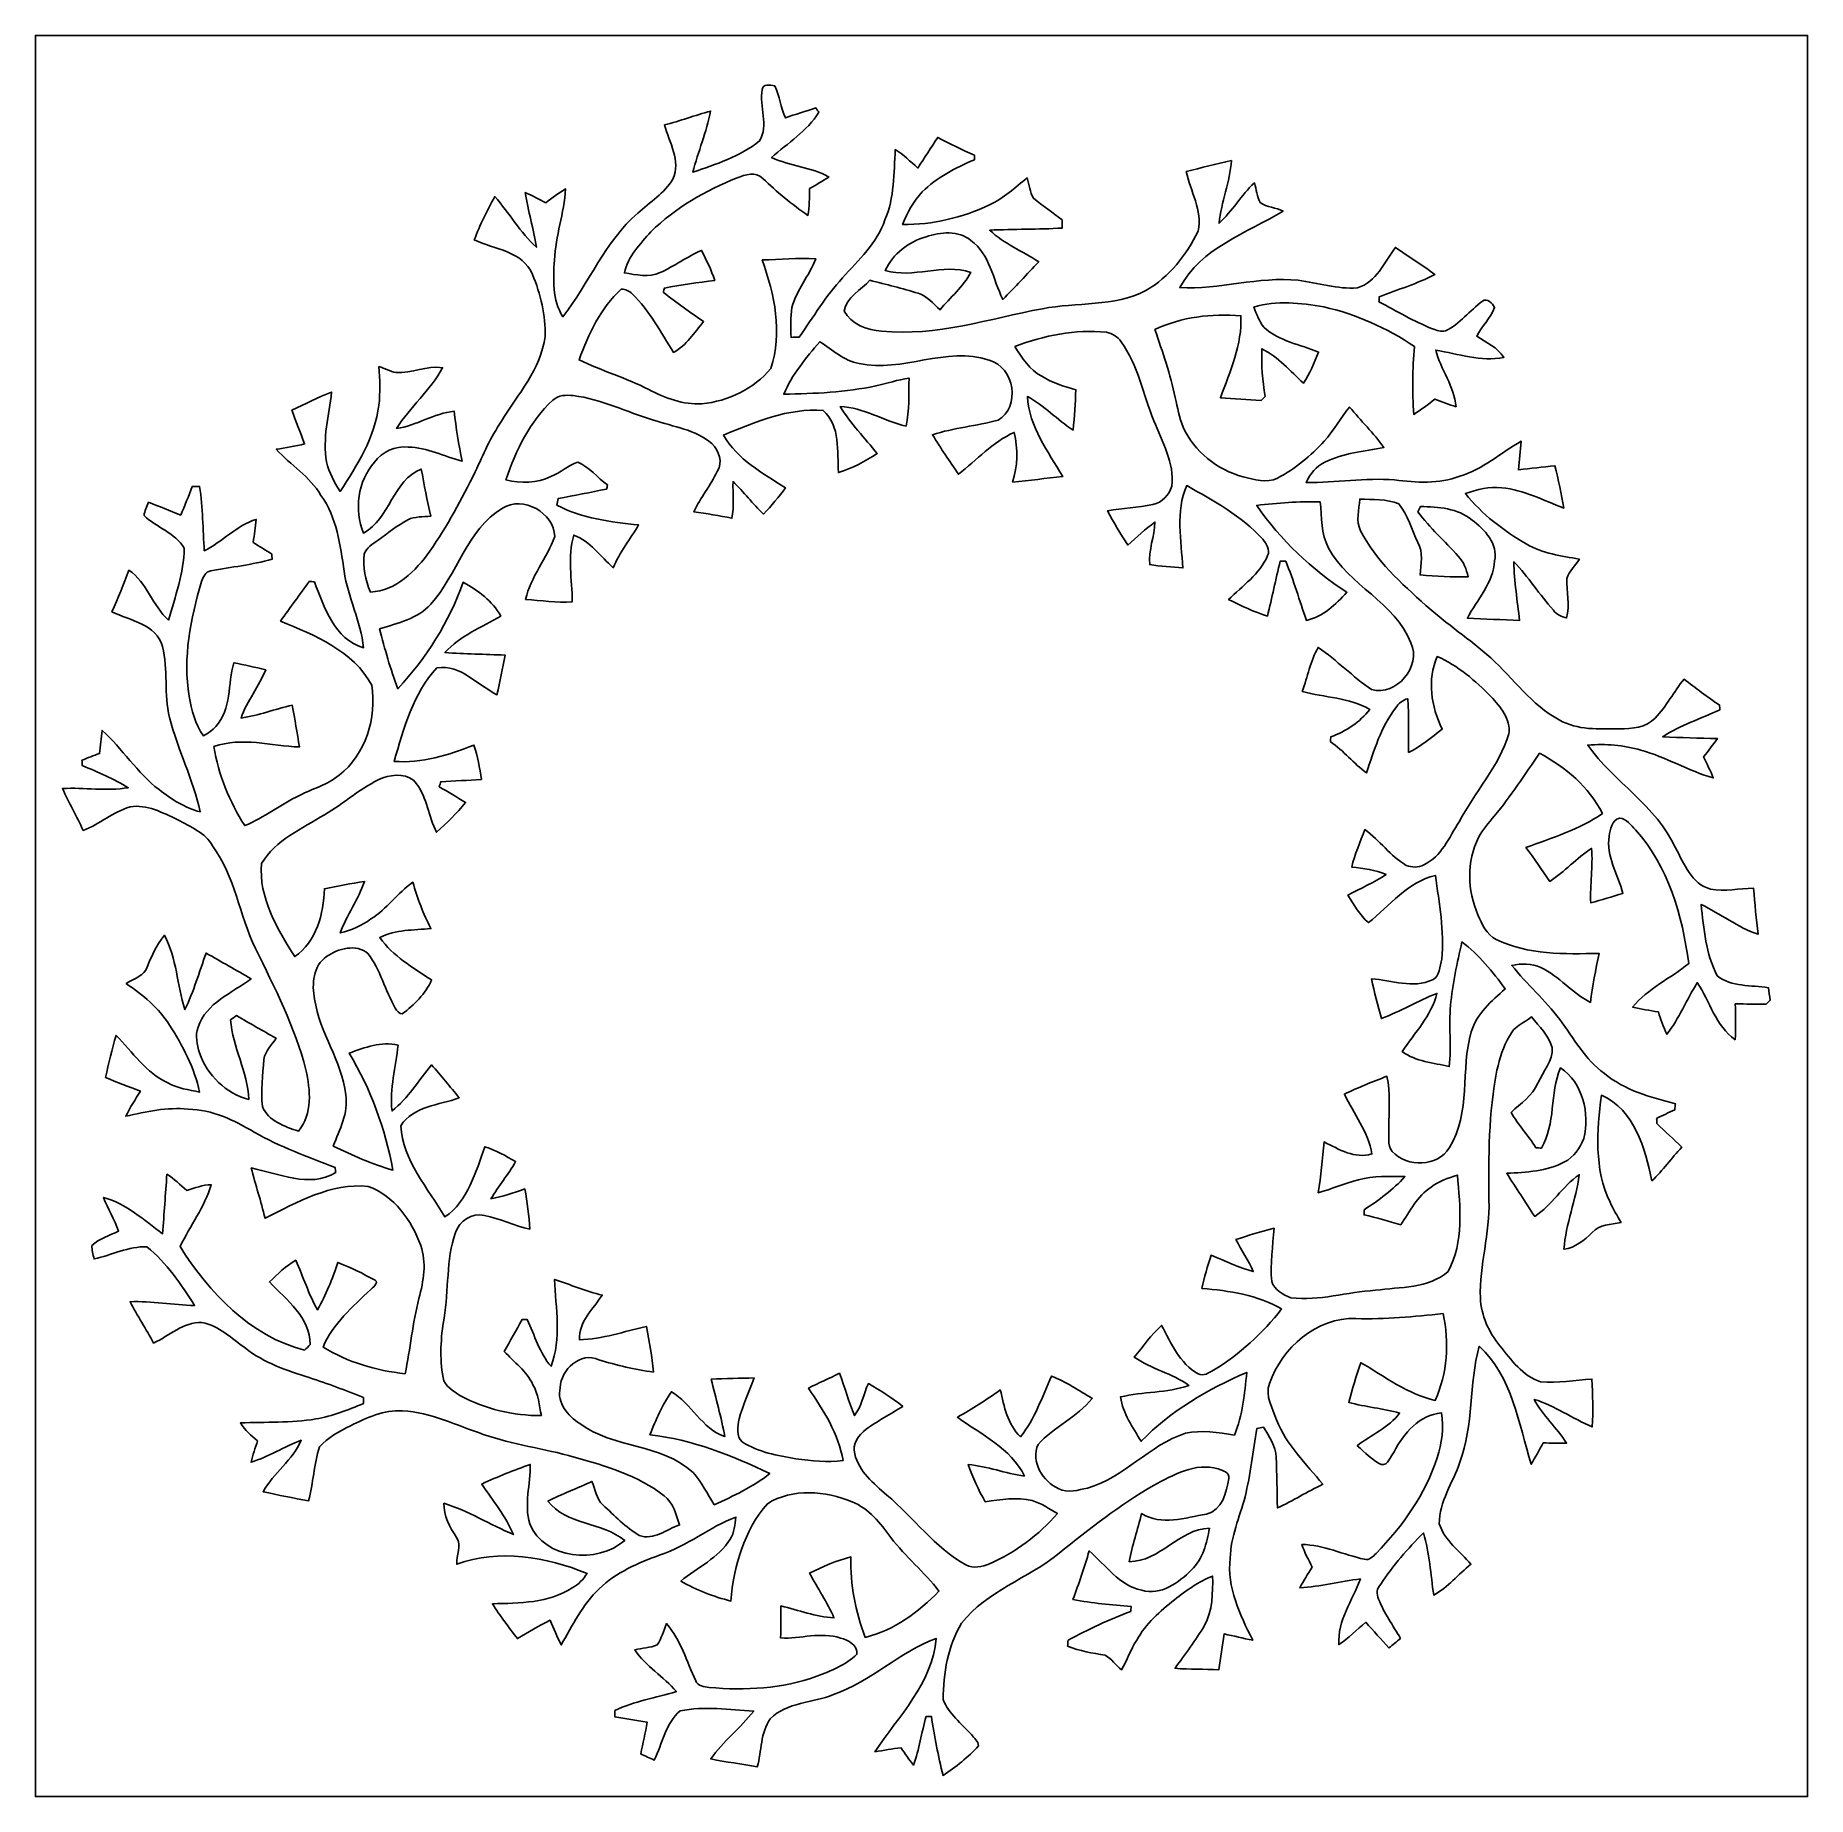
# Model space of a CAD drawing. Header units: centimetres. Extents: x -16.8 to 16.8, y -16.7 to 16.7.
import ezdxf

# ---------------------------------------------------------------- set-up
doc = ezdxf.new("R2010")
doc.units = ezdxf.units.CM
doc.header["$MEASUREMENT"] = 0
doc.layers.add('Layer 1', color=7, linetype='Continuous')

msp = doc.modelspace()

# ---------------------------------------------------------------- linework, layer by layer
at = {"layer": 'Layer 1', "color": 7}
for points, knots in [([(-16.77458, 16.66875), (-16.77458, 16.66875), (16.77458, 16.66875), (16.77458, 16.66875), (16.77458, 16.66875), (16.77458, 16.66875), (16.77458, -16.66875), (16.77458, -16.66875), (16.77458, -16.66875), (16.77458, -16.66875), (-16.77458, -16.66875), (-16.77458, -16.66875), (-16.77458, -16.66875), (-16.77458, -16.66875), (-16.77458, 16.66875), (-16.77458, 16.66875), (-16.77458, 16.66875), (-16.77458, 16.66875), (-16.77458, 16.66875), (-16.77458, 16.66875)], [0, 0, 0, 0, 0.16666667, 0.16666667, 0.16666667, 0.16666667, 0.33333333, 0.33333333, 0.33333333, 0.33333333, 0.5, 0.5, 0.5, 0.5, 0.66666667, 0.66666667, 0.66666667, 0.66666667, 1, 1, 1, 1]), ([(-3.01519, 15.64428), (-3.08151, 15.32855), (-2.88008, 14.96342), (-3.06634, 14.67238), (-3.06634, 14.67238), (-3.43323, 14.37781), (-3.89043, 14.22612), (-4.33141, 14.08007), (-4.33141, 14.08007), (-4.22663, 14.46847), (-4.07353, 14.84242), (-3.99168, 15.23718), (-3.99168, 15.23718), (-4.28519, 15.15392), (-4.57271, 15.05126), (-4.86763, 14.97365), (-4.86763, 14.97365), (-4.77414, 14.64381), (-4.54872, 14.29456), (-4.70535, 13.94848), (-4.70535, 13.94848), (-4.86798, 13.68284), (-5.14174, 13.51104), (-5.36822, 13.30466), (-5.36822, 13.30466), (-5.99299, 12.77056), (-6.28968, 11.97963), (-6.78956, 11.34498), (-6.78956, 11.34498), (-6.99417, 11.65931), (-6.97089, 12.05794), (-6.95078, 12.41531), (-6.95078, 12.41531), (-6.92679, 12.87145), (-6.76557, 13.30784), (-6.737, 13.76221), (-6.737, 13.76221), (-6.86999, 13.68707), (-6.99206, 13.59429), (-7.11341, 13.50186), (-7.11341, 13.50186), (-7.24218, 13.56819), (-7.36812, 13.63839), (-7.50182, 13.69307), (-7.50182, 13.69307), (-7.44714, 13.34558), (-7.34342, 13.00797), (-7.28874, 12.66049), (-7.28874, 12.66049), (-7.59883, 12.93777), (-7.80521, 13.30713), (-8.07614, 13.61934), (-8.07614, 13.61934), (-8.22537, 13.35581), (-8.36083, 13.08241), (-8.46667, 12.79842), (-8.46667, 12.79842), (-8.08531, 12.61921), (-7.55156, 12.58746), (-7.36459, 12.14402), (-7.36459, 12.14402), (-7.2136, 11.77325), (-7.10847, 11.37038), (-7.12541, 10.96751), (-7.12541, 10.96751), (-7.20831, 10.35085), (-7.64117, 9.87601), (-7.95196, 9.36413), (-7.95196, 9.36413), (-8.15516, 9.06674), (-8.29804, 8.73548), (-8.44691, 8.40952), (-8.44691, 8.40952), (-8.70338, 7.89234), (-8.97784, 7.38223), (-9.30557, 6.90668), (-9.30557, 6.90668), (-9.57792, 6.53591), (-9.94057, 6.1528), (-10.43305, 6.13234), (-10.43305, 6.13234), (-10.52759, 6.35706), (-10.58122, 6.60224), (-10.55229, 6.84742), (-10.55229, 6.84742), (-10.50996, 6.97124), (-10.38684, 7.04109), (-10.28876, 7.11517), (-10.28876, 7.11517), (-10.1032, 7.24641), (-9.9247, 7.38858), (-9.72679, 7.50111), (-9.72679, 7.50111), (-9.59097, 7.56391), (-9.43751, 7.55544), (-9.29181, 7.56779), (-9.29181, 7.56779), (-9.35637, 7.86447), (-9.4174, 8.16151), (-9.46961, 8.46067), (-9.46961, 8.46067), (-10.01148, 8.24406), (-10.06016, 7.52193), (-10.56393, 7.24853), (-10.56393, 7.24853), (-10.74314, 7.68914), (-10.67435, 8.23207), (-10.35438, 8.5912), (-10.35438, 8.5912), (-10.2175, 8.79334), (-9.96033, 8.90235), (-9.71903, 8.87448), (-9.71903, 8.87448), (-9.35708, 8.87765), (-9.03781, 8.6935), (-8.69421, 8.6106), (-8.69421, 8.6106), (-8.76053, 8.92281), (-8.81415, 9.23784), (-8.84484, 9.55604), (-8.84484, 9.55604), (-9.23043, 9.51724), (-9.55746, 9.28088), (-9.93881, 9.22867), (-9.93881, 9.22867), (-9.68516, 9.63965), (-9.29534, 9.94939), (-9.06533, 10.37907), (-9.06533, 10.37907), (-9.36378, 10.42494), (-9.64847, 10.26654), (-9.94728, 10.287), (-9.94728, 10.287), (-10.05981, 10.31028), (-10.16318, 10.36496), (-10.27148, 10.4013), (-10.27148, 10.4013), (-10.25349, 10.15788), (-10.24608, 9.91306), (-10.27148, 9.66964), (-10.27148, 9.66964), (-10.35368, 9.0678), (-10.6747, 8.53193), (-11.00773, 8.03698), (-11.00773, 8.03698), (-11.11497, 8.21126), (-11.21939, 8.39364), (-11.26314, 8.59508), (-11.26314, 8.59508), (-11.34039, 9.03781), (-11.22221, 9.47843), (-11.16718, 9.91658), (-11.16718, 9.91658), (-11.42259, 9.81498), (-11.6713, 9.6968), (-11.91895, 9.57721), (-11.91895, 9.57721), (-11.84734, 9.36096), (-11.75879, 9.15141), (-11.68012, 8.93762), (-11.68012, 8.93762), (-11.85651, 8.89247), (-12.03643, 8.86178), (-12.21669, 8.83673), (-12.21669, 8.83673), (-11.94611, 8.53299), (-11.57887, 8.32273), (-11.37073, 7.96219), (-11.37073, 7.96219), (-11.06558, 7.54415), (-11.00314, 7.02169), (-10.93117, 6.52498), (-10.93117, 6.52498), (-10.8585, 6.03003), (-10.61297, 5.57953), (-10.56181, 5.07929), (-10.56181, 5.07929), (-11.12026, 5.23804), (-11.303, 5.84517), (-11.4935, 6.32566), (-11.4935, 6.32566), (-11.51749, 6.32813), (-11.56547, 6.33307), (-11.5891, 6.33554), (-11.5891, 6.33554), (-11.77219, 6.08542), (-11.95388, 5.83459), (-12.1345, 5.58271), (-12.1345, 5.58271), (-11.48891, 5.31248), (-10.75725, 5.02391), (-10.40906, 4.37127), (-10.40906, 4.37127), (-10.30605, 3.7532), (-10.51948, 3.05858), (-11.02572, 2.66594), (-11.02572, 2.66594), (-11.24338, 2.48144), (-11.52666, 2.41371), (-11.77466, 2.28318), (-11.77466, 2.28318), (-12.13097, 2.11208), (-12.44388, 1.86055), (-12.81148, 1.71238), (-12.81148, 1.71238), (-13.10181, 2.16606), (-13.31242, 2.67264), (-13.39603, 3.2064), (-13.39603, 3.2064), (-12.86969, 3.39513), (-12.31406, 3.21945), (-11.77678, 3.20005), (-11.77678, 3.20005), (-11.81911, 3.46393), (-11.86321, 3.72745), (-11.91225, 3.98992), (-11.91225, 3.98992), (-12.23751, 3.91689), (-12.55113, 3.79518), (-12.88239, 3.74791), (-12.88239, 3.74791), (-12.76773, 4.07247), (-12.54584, 4.34411), (-12.4139, 4.66055), (-12.4139, 4.66055), (-12.61463, 4.70676), (-12.81501, 4.75439), (-13.01715, 4.79249), (-13.01715, 4.79249), (-13.14238, 4.39385), (-13.05172, 3.91583), (-13.36005, 3.5881), (-13.36005, 3.5881), (-13.42143, 3.51014), (-13.51174, 3.46393), (-13.59429, 3.41171), (-13.59429, 3.41171), (-13.75198, 3.62973), (-13.81972, 3.89784), (-13.86276, 4.15996), (-13.86276, 4.15996), (-13.98729, 4.88879), (-13.83912, 5.63069), (-13.62957, 6.32954), (-13.62957, 6.32954), (-13.59958, 6.41491), (-13.55796, 6.51969), (-13.45459, 6.53274), (-13.45459, 6.53274), (-13.06759, 6.60541), (-12.67425, 6.64774), (-12.2936, 6.75393), (-12.2936, 6.75393), (-12.29572, 6.77827), (-12.29924, 6.82766), (-12.30101, 6.852), (-12.30101, 6.852), (-12.41954, 6.92185), (-12.53455, 6.9977), (-12.65026, 7.07178), (-12.65026, 7.07178), (-12.63191, 7.21748), (-12.61075, 7.36212), (-12.59558, 7.50817), (-12.59558, 7.50817), (-12.96846, 7.38893), (-13.23481, 7.08625), (-13.57877, 6.91303), (-13.57877, 6.91303), (-13.60523, 7.31943), (-13.60523, 7.7283), (-13.66626, 8.13188), (-13.66626, 8.13188), (-13.71247, 8.13047), (-13.75869, 8.12906), (-13.8049, 8.12729), (-13.8049, 8.12729), (-13.8751, 7.94667), (-13.94919, 7.76746), (-14.02468, 7.58896), (-14.02468, 7.58896), (-14.22894, 7.66798), (-14.42932, 7.75547), (-14.63358, 7.83343), (-14.63358, 7.83343), (-14.66744, 7.75159), (-14.70942, 7.6708), (-14.7193, 7.58155), (-14.7193, 7.58155), (-14.48294, 7.35436), (-14.13157, 7.25452), (-13.95871, 6.96207), (-13.95871, 6.96207), (-13.95801, 6.49393), (-14.13334, 6.04802), (-14.25575, 5.60141), (-14.25575, 5.60141), (-14.5602, 5.87199), (-14.66321, 6.31613), (-15.00752, 6.54509), (-15.00752, 6.54509), (-15.10524, 6.27944), (-15.2079, 6.01521), (-15.32608, 5.75804), (-15.32608, 5.75804), (-14.98, 5.59012), (-14.48929, 5.52768), (-14.37005, 5.10223), (-14.37005, 5.10223), (-14.25646, 4.66372), (-14.34783, 4.19876), (-14.23529, 3.7592), (-14.23529, 3.7592), (-14.08042, 3.15172), (-13.79432, 2.58551), (-13.65568, 1.97238), (-13.65568, 1.97238), (-13.94636, 2.04329), (-14.20072, 2.21333), (-14.43531, 2.39289), (-14.43531, 2.39289), (-14.8523, 2.70863), (-15.12394, 3.169), (-15.5127, 3.51437), (-15.5127, 3.51437), (-15.53034, 3.36832), (-15.54515, 3.22227), (-15.56173, 3.07552), (-15.56173, 3.07552), (-15.67356, 3.03565), (-15.78469, 2.99403), (-15.89476, 2.94887), (-15.89476, 2.94887), (-15.89264, 2.92347), (-15.88911, 2.87302), (-15.88699, 2.84798), (-15.88699, 2.84798), (-15.59101, 2.72309), (-15.29151, 2.59997), (-15.01881, 2.42923), (-15.01881, 2.42923), (-15.42944, 2.35867), (-15.84854, 2.43699), (-16.26235, 2.41229), (-16.26235, 2.41229), (-16.14029, 2.14348), (-15.99636, 1.88524), (-15.86936, 1.61854), (-15.86936, 1.61854), (-15.55891, 1.73708), (-15.30315, 1.96991), (-14.98388, 2.06657), (-14.98388, 2.06657), (-14.66427, 2.11702), (-14.36829, 1.95721), (-14.08959, 1.82492), (-14.08959, 1.82492), (-13.84441, 1.69333), (-13.56289, 1.58044), (-13.42037, 1.32539), (-13.42037, 1.32539), (-12.99492, 0.75071), (-12.91696, 0.01552), (-12.60863, -0.6163), (-12.60863, -0.6163), (-12.24562, -1.36031), (-11.85616, -2.10397), (-11.65578, -2.91253), (-11.65578, -2.91253), (-11.56653, -3.29918), (-11.52843, -3.74227), (-11.79407, -4.07247), (-11.79407, -4.07247), (-12.05512, -3.98533), (-12.36451, -3.88056), (-12.47881, -3.60433), (-12.47881, -3.60433), (-12.5035, -3.30835), (-12.4714, -3.00849), (-12.44953, -2.71357), (-12.44953, -2.71357), (-12.42554, -2.55623), (-12.30207, -2.44193), (-12.21916, -2.31422), (-12.21916, -2.31422), (-12.46893, -2.17241), (-12.71976, -2.03271), (-12.96564, -1.88524), (-12.96564, -1.88524), (-13.00515, -1.9117), (-13.04431, -1.93851), (-13.08347, -1.96568), (-13.08347, -1.96568), (-13.03514, -2.48461), (-12.76138, -2.94993), (-12.73563, -3.47274), (-12.73563, -3.47274), (-13.17449, -3.36621), (-13.51809, -3.01025), (-13.67014, -2.59292), (-13.67014, -2.59292), (-13.716, -2.43593), (-13.75339, -2.26483), (-13.69554, -2.10644), (-13.69554, -2.10644), (-13.54667, -1.64465), (-13.05101, -1.46015), (-12.6933, -1.18886), (-12.6933, -1.18886), (-12.97517, -1.02376), (-13.25986, -0.8636), (-13.54384, -0.70273), (-13.54384, -0.70273), (-13.67402, -1.05974), (-13.77633, -1.4291), (-13.94566, -1.77059), (-13.94566, -1.77059), (-14.09876, -1.30881), (-14.09277, -0.79834), (-14.33442, -0.36513), (-14.33442, -0.36513), (-14.49317, -0.55951), (-14.58842, -0.7941), (-14.68614, -1.02235), (-14.68614, -1.02235), (-14.7701, -1.15217), (-14.93485, -1.19451), (-15.0562, -1.27882), (-15.0562, -1.27882), (-14.74223, -1.4926), (-14.44061, -1.73849), (-14.23741, -2.06551), (-14.23741, -2.06551), (-13.98552, -2.45357), (-13.76221, -2.87726), (-13.66626, -3.3334), (-13.66626, -3.3334), (-13.87193, -3.29248), (-14.0843, -3.26214), (-14.27057, -3.15877), (-14.27057, -3.15877), (-14.68332, -2.96792), (-14.93485, -2.57281), (-15.24706, -2.2606), (-15.24706, -2.2606), (-15.32678, -2.52201), (-15.3864, -2.78941), (-15.44638, -3.05611), (-15.44638, -3.05611), (-15.23153, -3.15419), (-15.00646, -3.22721), (-14.78668, -3.31435), (-14.78668, -3.31435), (-14.88158, -3.47169), (-14.98283, -3.6262), (-15.06502, -3.79095), (-15.06502, -3.79095), (-14.67626, -3.70805), (-14.28327, -3.61174), (-13.88216, -3.65725), (-13.88216, -3.65725), (-13.4299, -3.66113), (-13.01362, -3.86786), (-12.63227, -4.09222), (-12.63227, -4.09222), (-12.14826, -4.37056), (-11.62015, -4.55507), (-11.10262, -4.75862), (-11.10262, -4.75862), (-11.09945, -4.78296), (-11.09345, -4.83235), (-11.09028, -4.85704), (-11.09028, -4.85704), (-11.58699, -5.15937), (-12.17648, -4.8701), (-12.69048, -4.76991), (-12.69048, -4.76991), (-12.60616, -5.08741), (-12.50597, -5.40103), (-12.42836, -5.72064), (-12.42836, -5.72064), (-11.82123, -5.41867), (-11.18094, -5.05001), (-10.47609, -5.11845), (-10.47609, -5.11845), (-9.98467, -5.29661), (-9.65341, -5.76157), (-9.48126, -6.23782), (-9.48126, -6.23782), (-9.36696, -6.56308), (-9.42516, -6.91409), (-9.51336, -7.23829), (-9.51336, -7.23829), (-9.6393, -7.70678), (-9.67211, -8.19256), (-9.77688, -8.66528), (-9.77688, -8.66528), (-10.32298, -8.60319), (-10.85885, -8.44832), (-11.33016, -8.16046), (-11.33016, -8.16046), (-11.14284, -7.71419), (-10.76995, -7.39458), (-10.4267, -7.07037), (-10.4267, -7.07037), (-10.40412, -7.05062), (-10.26407, -6.9409), (-10.34591, -6.89539), (-10.34591, -6.89539), (-10.57346, -6.76875), (-10.80699, -6.65057), (-11.05076, -6.55814), (-11.05076, -6.55814), (-11.14778, -6.86964), (-11.2776, -7.1695), (-11.43494, -7.45525), (-11.43494, -7.45525), (-11.60392, -7.15716), (-11.70587, -6.82872), (-11.84628, -6.51792), (-11.84628, -6.51792), (-12.03396, -6.62658), (-12.192, -6.77686), (-12.34546, -6.9282), (-12.34546, -6.9282), (-12.01984, -7.26616), (-11.57464, -7.59707), (-11.57252, -8.11318), (-11.57252, -8.11318), (-11.60851, -8.14776), (-11.64449, -8.18268), (-11.68012, -8.21831), (-11.68012, -8.21831), (-12.71129, -7.95302), (-13.48634, -7.13034), (-14.03703, -6.25757), (-14.03703, -6.25757), (-13.84512, -5.86528), (-13.57277, -5.50827), (-13.44718, -5.086), (-13.44718, -5.086), (-13.6077, -5.08564), (-13.75798, -5.15161), (-13.91038, -5.19395), (-13.91038, -5.19395), (-14.03279, -5.08847), (-14.14815, -4.97381), (-14.28609, -4.88844), (-14.28609, -4.88844), (-14.31219, -5.2638), (-14.33936, -5.63986), (-14.36617, -6.01521), (-14.36617, -6.01521), (-14.72248, -5.76192), (-15.05056, -5.44089), (-15.48553, -5.328), (-15.48553, -5.328), (-15.40404, -5.54602), (-15.27704, -5.74428), (-15.2019, -5.96547), (-15.2019, -5.96547), (-15.37229, -6.04838), (-15.56456, -6.10482), (-15.70496, -6.23782), (-15.70496, -6.23782), (-15.70849, -6.3246), (-15.68274, -6.40891), (-15.66404, -6.49287), (-15.66404, -6.49287), (-15.33066, -6.41844), (-15.01352, -6.25052), (-14.66462, -6.26145), (-14.66462, -6.26145), (-14.28997, -6.56308), (-14.0208, -6.97371), (-13.76045, -7.3727), (-13.76045, -7.3727), (-14.16897, -7.36459), (-14.57396, -7.28521), (-14.98388, -7.30215), (-14.98388, -7.30215), (-14.84524, -7.56814), (-14.67697, -7.81791), (-14.53868, -8.08461), (-14.53868, -8.08461), (-14.2367, -7.94491), (-13.97635, -7.68209), (-13.62146, -7.6962), (-13.62146, -7.6962), (-13.29796, -7.747), (-13.06089, -8.00276), (-12.80089, -8.18021), (-12.80089, -8.18021), (-12.44882, -8.46138), (-12.0142, -8.60107), (-11.59228, -8.73901), (-11.59228, -8.73901), (-11.24514, -8.85084), (-10.9033, -8.97925), (-10.56534, -9.11542), (-10.56534, -9.11542), (-10.56534, -9.14365), (-10.56534, -9.20009), (-10.56534, -9.22831), (-10.56534, -9.22831), (-10.85674, -9.35143), (-11.15413, -9.46785), (-11.46739, -9.52112), (-11.46739, -9.52112), (-11.93871, -9.60155), (-12.41743, -9.57404), (-12.89262, -9.59591), (-12.89262, -9.59591), (-12.81148, -9.73279), (-12.68589, -9.83192), (-12.57018, -9.93775), (-12.57018, -9.93775), (-12.61181, -10.07145), (-12.65837, -10.20339), (-12.69259, -10.33921), (-12.69259, -10.33921), (-12.36098, -10.2362), (-12.065, -10.04676), (-11.7415, -9.92364), (-11.7415, -9.92364), (-11.90378, -10.30146), (-12.26891, -10.54029), (-12.46434, -10.89872), (-12.46434, -10.89872), (-12.17895, -10.96081), (-11.89249, -11.01901), (-11.60498, -11.07017), (-11.60498, -11.07017), (-11.51502, -10.73397), (-11.50056, -10.38119), (-11.3979, -10.04817), (-11.3979, -10.04817), (-11.23809, -9.87143), (-11.02325, -9.75501), (-10.81229, -9.64953), (-10.81229, -9.64953), (-10.50502, -9.50419), (-10.17658, -9.33803), (-9.82627, -9.36943), (-9.82627, -9.36943), (-9.28511, -9.38989), (-8.79969, -9.6453), (-8.29557, -9.81251), (-8.29557, -9.81251), (-7.73677, -10.00972), (-7.14516, -10.07921), (-6.57684, -10.24184), (-6.57684, -10.24184), (-5.98241, -10.41012), (-5.36646, -10.58862), (-4.87221, -10.97527), (-4.87221, -10.97527), (-4.69794, -11.1058), (-4.64503, -11.32981), (-4.58117, -11.52666), (-4.58117, -11.52666), (-4.83023, -11.60956), (-5.06836, -11.82405), (-5.34282, -11.72704), (-5.34282, -11.72704), (-5.60176, -11.57393), (-5.81166, -11.34816), (-6.03356, -11.14813), (-6.03356, -11.14813), (-6.15386, -11.02995), (-6.18349, -10.85427), (-6.23817, -10.70292), (-6.23817, -10.70292), (-6.51334, -10.83416), (-6.80014, -10.93858), (-7.07319, -11.0744), (-7.07319, -11.0744), (-6.725, -11.53583), (-6.04838, -11.46669), (-5.61904, -11.81982), (-5.61904, -11.81982), (-6.13798, -12.27208), (-7.13211, -12.18636), (-7.41715, -11.50796), (-7.41715, -11.50796), (-7.52651, -11.14143), (-7.39987, -10.75408), (-7.40622, -10.38013), (-7.40622, -10.38013), (-7.71525, -10.49655), (-8.02675, -10.60979), (-8.3245, -10.75267), (-8.3245, -10.75267), (-8.11777, -11.06523), (-7.87224, -11.3598), (-7.72619, -11.70834), (-7.72619, -11.70834), (-8.17033, -11.52419), (-8.5792, -11.25784), (-9.04064, -11.11673), (-9.04064, -11.11673), (-9.05228, -11.35697), (-8.93198, -11.57182), (-8.80075, -11.76408), (-8.80075, -11.76408), (-8.70126, -11.91613), (-8.8071, -12.10663), (-8.79722, -12.26996), (-8.79722, -12.26996), (-7.99394, -11.97716), (-7.10459, -12.1285), (-6.33166, -12.44494), (-6.33166, -12.44494), (-6.40327, -12.55642), (-6.49252, -12.65837), (-6.61388, -12.71799), (-6.61388, -12.71799), (-7.05661, -13.00903), (-7.61294, -13.00797), (-8.122, -13.0175), (-8.122, -13.0175), (-7.9816, -13.24963), (-7.81403, -13.46412), (-7.64963, -13.67966), (-7.64963, -13.67966), (-7.44714, -13.55831), (-7.24535, -13.43342), (-7.03157, -13.33218), (-7.03157, -13.33218), (-6.96348, -13.48811), (-6.89504, -13.64439), (-6.82061, -13.79855), (-6.82061, -13.79855), (-6.60894, -13.42813), (-6.41385, -13.03479), (-6.1027, -12.73598), (-6.1027, -12.73598), (-5.77885, -12.42448), (-5.36258, -12.24174), (-4.94453, -12.09499), (-4.94453, -12.09499), (-4.43371, -11.9253), (-4.01708, -11.56617), (-3.51473, -11.37744), (-3.51473, -11.37744), (-3.53342, -11.51855), (-3.54154, -11.67271), (-3.62056, -11.79724), (-3.62056, -11.79724), (-3.83928, -12.15566), (-4.24674, -12.3257), (-4.55542, -12.59134), (-4.55542, -12.59134), (-4.26191, -12.7635), (-3.93735, -12.88239), (-3.60927, -12.96882), (-3.60927, -12.96882), (-3.55247, -12.30877), (-3.36127, -11.63108), (-2.91571, -11.12449), (-2.91571, -11.12449), (-2.44016, -10.82393), (-1.81681, -10.88672), (-1.31516, -11.08675), (-1.31516, -11.08675), (-0.99695, -11.2201), (-0.77752, -11.4935), (-0.58138, -11.76479), (-0.58138, -11.76479), (-0.30833, -12.13132), (0.05786, -12.41531), (0.33091, -12.78149), (0.33091, -12.78149), (-0.05539, -13.17696), (-0.51964, -13.52232), (-1.06468, -13.65638), (-1.06468, -13.65638), (-1.25024, -13.16955), (-1.35043, -12.65555), (-1.33668, -12.13344), (-1.33668, -12.13344), (-1.60867, -12.2047), (-1.86866, -12.31441), (-2.11949, -12.44), (-2.11949, -12.44), (-1.96956, -12.72469), (-1.78188, -12.98857), (-1.657, -13.28667), (-1.657, -13.28667), (-2.00237, -13.26409), (-2.32763, -13.14168), (-2.65994, -13.05913), (-2.65994, -13.05913), (-2.66241, -13.26127), (-2.66453, -13.46412), (-2.667, -13.66732), (-2.667, -13.66732), (-2.28918, -13.68531), (-1.90641, -13.54631), (-1.53353, -13.66767), (-1.53353, -13.66767), (-1.3903, -13.70647), (-1.20227, -13.79926), (-1.22273, -13.976), (-1.22273, -13.976), (-1.43157, -14.17955), (-1.71309, -14.29032), (-1.98226, -14.38981), (-1.98226, -14.38981), (-2.63102, -14.62969), (-3.33657, -14.66391), (-4.01955, -14.60324), (-4.01955, -14.60324), (-4.11198, -14.59442), (-4.23686, -14.57678), (-4.27531, -14.47588), (-4.27531, -14.47588), (-4.44641, -14.11005), (-4.55613, -13.70647), (-4.82671, -13.39533), (-4.82671, -13.39533), (-4.88421, -13.52973), (-4.91949, -13.67684), (-5.00415, -13.79784), (-5.00415, -13.79784), (-5.1368, -13.85605), (-5.29026, -13.85288), (-5.42819, -13.89309), (-5.42819, -13.89309), (-5.21899, -14.20354), (-4.8835, -14.39862), (-4.64114, -14.6812), (-4.64114, -14.6812), (-5.02744, -14.80502), (-5.43807, -14.85759), (-5.80355, -15.04068), (-5.80355, -15.04068), (-5.8039, -15.07102), (-5.80461, -15.13134), (-5.80461, -15.16168), (-5.80461, -15.16168), (-5.60246, -15.19696), (-5.39926, -15.22801), (-5.19642, -15.26011), (-5.19642, -15.26011), (-5.22676, -15.46225), (-5.27191, -15.66122), (-5.3146, -15.86124), (-5.3146, -15.86124), (-5.23064, -15.90181), (-5.14597, -15.93991), (-5.06024, -15.97695), (-5.06024, -15.97695), (-4.90255, -15.66439), (-4.84787, -15.27916), (-4.56671, -15.04738), (-4.56671, -15.04738), (-4.11268, -14.95531), (-3.63679, -15.02198), (-3.17676, -15.05197), (-3.17676, -15.05197), (-3.429, -15.37053), (-3.75461, -15.62453), (-3.99098, -15.95649), (-3.99098, -15.95649), (-3.69852, -16.01576), (-3.40148, -16.04998), (-3.10797, -16.10572), (-3.10797, -16.10572), (-3.02683, -15.80586), (-3.05012, -15.46049), (-2.86209, -15.19908), (-2.86209, -15.19908), (-2.546, -14.87452), (-2.06128, -14.90098), (-1.66582, -14.738), (-1.66582, -14.738), (-0.96167, -14.49317), (-0.41981, -13.93084), (0.27693, -13.67472), (0.27693, -13.67472), (0.20638, -14.52774), (-0.43533, -15.14404), (-0.88053, -15.82138), (-0.88053, -15.82138), (-0.71543, -15.79633), (-0.5521, -15.76317), (-0.38629, -15.74659), (-0.38629, -15.74659), (-0.31256, -15.85877), (-0.23707, -15.9699), (-0.14958, -16.0722), (-0.14958, -16.0722), (-0.04233, -15.77411), (-0.00106, -15.45696), (0.08819, -15.15392), (0.08819, -15.15392), (0.11289, -15.15357), (0.16263, -15.15286), (0.18733, -15.15251), (0.18733, -15.15251), (0.24694, -15.52716), (0.31574, -15.90075), (0.40746, -16.26905), (0.40746, -16.26905), (0.65052, -16.10854), (0.88265, -15.92439), (1.07879, -15.7099), (1.07879, -15.7099), (1.07809, -15.61818), (0.9966, -15.55962), (0.94368, -15.49682), (0.94368, -15.49682), (0.75247, -15.28762), (0.51788, -15.09889), (0.40816, -14.83289), (0.40816, -14.83289), (0.41663, -14.3383), (0.49706, -13.81689), (0.75777, -13.38756), (0.75777, -13.38756), (1.23578, -12.77197), (2.01895, -12.54372), (2.60738, -12.06253), (2.60738, -12.06253), (3.17606, -11.60004), (3.75955, -11.15025), (4.39314, -10.77948), (4.39314, -10.77948), (4.7625, -10.5858), (5.18372, -10.33568), (5.61657, -10.46692), (5.61657, -10.46692), (5.70089, -10.49443), (5.83636, -10.53359), (5.81766, -10.64824), (5.81766, -10.64824), (5.77532, -10.90648), (5.6956, -11.25326), (5.39432, -11.32134), (5.39432, -11.32134), (4.99463, -11.39119), (4.53884, -11.5443), (4.16736, -11.31288), (4.16736, -11.31288), (4.08693, -11.61556), (3.99344, -11.91542), (3.93206, -12.22304), (3.93206, -12.22304), (4.52014, -12.22199), (4.87151, -11.60639), (5.45112, -11.58875), (5.45112, -11.58875), (5.40138, -11.87097), (5.3273, -12.1733), (5.11104, -12.37791), (5.11104, -12.37791), (4.86833, -12.62062), (4.5339, -12.87004), (4.16842, -12.76491), (4.16842, -12.76491), (3.74474, -12.66966), (3.48474, -12.28725), (3.17535, -12.01879), (3.17535, -12.01879), (3.08575, -12.32923), (2.9778, -12.63403), (2.86808, -12.93812), (2.86808, -12.93812), (3.23074, -13.01397), (3.60151, -13.03408), (3.96946, -13.07394), (3.96946, -13.07394), (3.96769, -13.09652), (3.96381, -13.14203), (3.96205, -13.16461), (3.96205, -13.16461), (3.55212, -13.31348), (3.15948, -13.50504), (2.77566, -13.71141), (2.77566, -13.71141), (2.77283, -13.73858), (2.76754, -13.79291), (2.76507, -13.82042), (2.76507, -13.82042), (2.99226, -13.91849), (3.2385, -13.94919), (3.4798, -13.9954), (3.4798, -13.9954), (3.60186, -14.05996), (3.67736, -14.18555), (3.78601, -14.27057), (3.78601, -14.27057), (3.89608, -14.08994), (3.95887, -13.88428), (4.07494, -13.70647), (4.07494, -13.70647), (4.24321, -13.39321), (4.52155, -13.16284), (4.79249, -12.94201), (4.79249, -12.94201), (5.01579, -12.76985), (5.24686, -12.5984), (5.51109, -12.49398), (5.51109, -12.49398), (5.51603, -12.80971), (5.51356, -13.14873), (5.35517, -13.43237), (5.35517, -13.43237), (5.19254, -13.71565), (4.99004, -13.97353), (4.80025, -14.23917), (4.80025, -14.23917), (5.07612, -14.26774), (5.35411, -14.25399), (5.63139, -14.26739), (5.63139, -14.26739), (5.66808, -14.04197), (5.69419, -13.81478), (5.72911, -13.58935), (5.72911, -13.58935), (5.91009, -13.62886), (6.0893, -13.67296), (6.27168, -13.70965), (6.27168, -13.70965), (6.02897, -13.22846), (5.7785, -12.70882), (5.84341, -12.1539), (5.84341, -12.1539), (5.85646, -11.75138), (6.02051, -11.37708), (6.12634, -10.99432), (6.12634, -10.99432), (6.22794, -10.56781), (6.27839, -10.13178), (6.34859, -9.69998), (6.34859, -9.69998), (6.39092, -9.69222), (6.43361, -9.68481), (6.47665, -9.67775), (6.47665, -9.67775), (6.5786, -9.8552), (6.70489, -10.03512), (6.71618, -10.24714), (6.71618, -10.24714), (6.72994, -10.5664), (6.72677, -10.88637), (6.74088, -11.20634), (6.74088, -11.20634), (7.03016, -11.06523), (7.30744, -10.90119), (7.59495, -10.7569), (7.59495, -10.7569), (7.28204, -10.36779), (6.90739, -10.0143), (6.72218, -9.53982), (6.72218, -9.53982), (6.64739, -9.32215), (6.50028, -9.08509), (6.58848, -8.84873), (6.58848, -8.84873), (6.82202, -8.16928), (7.4803, -7.59601), (8.22431, -7.62), (8.22431, -7.62), (8.77641, -7.6387), (9.32639, -7.58014), (9.87531, -7.52757), (9.87531, -7.52757), (9.99702, -8.06803), (9.95468, -8.66175), (9.72573, -9.1694), (9.72573, -9.1694), (9.2008, -9.05228), (8.77323, -8.71467), (8.31462, -8.45608), (8.31462, -8.45608), (8.23383, -8.70409), (8.15622, -8.95421), (8.08743, -9.20644), (8.08743, -9.20644), (8.40387, -9.29746), (8.73584, -9.31827), (9.05228, -9.40999), (9.05228, -9.40999), (8.8519, -9.68904), (8.51076, -9.81781), (8.2483, -10.02665), (8.2483, -10.02665), (8.39047, -10.15506), (8.53052, -10.293), (8.70056, -10.38613), (8.70056, -10.38613), (8.84061, -10.41012), (8.87307, -10.22244), (8.94644, -10.14448), (8.94644, -10.14448), (9.12989, -9.79311), (9.42481, -9.44562), (9.84567, -9.40506), (9.84567, -9.40506), (9.89224, -9.68975), (9.85061, -9.98079), (9.76348, -10.25419), (9.76348, -10.25419), (9.53911, -10.94352), (9.11013, -11.5503), (8.60707, -12.065), (8.60707, -12.065), (8.54957, -12.12391), (8.4776, -12.20223), (8.38517, -12.17754), (8.38517, -12.17754), (7.99042, -12.08828), (7.61118, -11.90696), (7.20055, -11.89602), (7.20055, -11.89602), (7.25099, -12.04595), (7.3279, -12.186), (7.39493, -12.32958), (7.39493, -12.32958), (7.31414, -12.45729), (7.23265, -12.58499), (7.16315, -12.7194), (7.16315, -12.7194), (7.5498, -12.694), (7.92692, -12.59946), (8.31039, -12.54831), (8.31039, -12.54831), (8.15975, -12.95894), (7.874, -13.33359), (7.90046, -13.79255), (7.90046, -13.79255), (8.08637, -13.67226), (8.24089, -13.51033), (8.40987, -13.36851), (8.40987, -13.36851), (8.55557, -13.5315), (8.70197, -13.69307), (8.85014, -13.85429), (8.85014, -13.85429), (8.92387, -13.79608), (8.99654, -13.73611), (9.06745, -13.67472), (9.06745, -13.67472), (8.92563, -13.42954), (8.75877, -13.19742), (8.65434, -12.93283), (8.65434, -12.93283), (8.6173, -12.8397), (8.61025, -12.72187), (8.69738, -12.64779), (8.69738, -12.64779), (8.92492, -12.29325), (9.20715, -11.97681), (9.50242, -11.67765), (9.50242, -11.67765), (9.62096, -12.05936), (9.63648, -12.46329), (9.69857, -12.85628), (9.69857, -12.85628), (9.96879, -12.70917), (10.16212, -12.45799), (10.40201, -12.27032), (10.40201, -12.27032), (10.19492, -12.02373), (9.90247, -11.82335), (9.80193, -11.50655), (9.80193, -11.50655), (9.80087, -11.08534), (10.05875, -10.72656), (10.19387, -10.34133), (10.19387, -10.34133), (10.45492, -9.63648), (10.36144, -8.86354), (10.55864, -8.14529), (10.55864, -8.14529), (11.18694, -8.71961), (11.30406, -9.60614), (11.54289, -10.37837), (11.54289, -10.37837), (11.62226, -10.24537), (11.69776, -10.11061), (11.76937, -9.97303), (11.76937, -9.97303), (11.91577, -9.97832), (12.06394, -9.9882), (12.21105, -9.97691), (12.21105, -9.97691), (12.03043, -9.6841), (11.75632, -9.45832), (11.60004, -9.15), (11.60004, -9.15), (11.98774, -9.27382), (12.325, -9.51089), (12.69718, -9.6707), (12.69718, -9.6707), (12.71587, -9.36907), (12.70882, -9.06674), (12.69259, -8.76547), (12.69259, -8.76547), (12.36945, -8.78664), (12.04454, -8.84343), (11.72104, -8.81697), (11.72104, -8.81697), (11.38026, -8.70832), (11.16224, -8.4014), (10.95057, -8.13435), (10.95057, -8.13435), (10.74244, -7.87717), (10.59356, -7.56497), (10.58051, -7.23053), (10.58051, -7.23053), (10.55687, -6.60753), (10.76819, -6.00322), (10.74244, -5.38021), (10.74244, -5.38021), (10.73432, -4.55683), (10.73538, -3.7271), (10.89237, -2.91606), (10.89237, -2.91606), (10.95234, -2.69593), (11.01055, -2.47086), (11.13367, -2.27648), (11.13367, -2.27648), (11.20846, -2.09303), (11.40107, -2.02001), (11.55065, -1.91135), (11.55065, -1.91135), (11.69882, -2.08915), (11.87097, -2.26201), (11.94153, -2.48814), (11.94153, -2.48814), (11.95282, -2.74567), (11.77008, -2.94252), (11.66989, -3.16336), (11.66989, -3.16336), (11.57041, -3.40289), (11.34251, -3.54259), (11.16506, -3.71757), (11.16506, -3.71757), (11.29347, -3.95711), (11.48962, -4.15325), (11.63038, -4.38609), (11.63038, -4.38609), (11.65648, -4.38856), (11.70869, -4.39314), (11.7348, -4.39561), (11.7348, -4.39561), (12.01244, -3.93453), (11.88932, -3.36021), (12.09569, -2.87549), (12.09569, -2.87549), (12.51832, -3.15595), (12.65943, -3.73768), (12.53631, -4.21146), (12.53631, -4.21146), (12.46893, -4.39279), (12.34969, -4.56671), (12.1733, -4.65631), (12.1733, -4.65631), (11.83887, -4.83094), (11.45046, -4.85246), (11.0811, -4.8701), (11.0811, -4.8701), (11.25432, -5.14421), (11.43212, -5.41584), (11.60921, -5.68784), (11.60921, -5.68784), (11.93341, -5.47299), (12.13344, -5.12057), (12.45094, -4.89726), (12.45094, -4.89726), (12.39308, -5.37457), (12.19588, -5.82471), (12.16237, -6.30802), (12.16237, -6.30802), (12.37686, -6.27803), (12.54725, -6.14045), (12.69647, -5.99334), (12.69647, -5.99334), (12.83335, -5.83389), (13.05313, -5.84129), (13.24292, -5.80002), (13.24292, -5.80002), (13.17166, -5.67267), (13.09476, -5.54919), (13.03479, -5.4169), (13.03479, -5.4169), (12.7321, -4.78896), (12.7822, -4.06294), (12.87216, -3.39231), (12.87216, -3.39231), (13.50081, -3.67348), (13.69836, -4.39843), (13.82959, -5.01297), (13.82959, -5.01297), (14.03491, -4.81753), (14.19754, -4.58329), (14.39369, -4.37903), (14.39369, -4.37903), (14.23882, -4.22592), (14.07866, -4.07811), (13.92167, -3.92783), (13.92167, -3.92783), (13.92061, -3.90349), (13.91849, -3.85516), (13.91744, -3.83081), (13.91744, -3.83081), (14.03174, -3.77649), (14.14533, -3.72004), (14.26139, -3.66959), (14.26139, -3.66959), (14.26457, -3.63044), (14.2681, -3.59163), (14.27198, -3.55318), (14.27198, -3.55318), (13.79996, -3.43217), (13.31242, -3.29847), (12.92895, -2.98133), (12.92895, -2.98133), (12.5603, -2.72168), (12.34969, -2.30787), (12.08229, -1.95792), (12.08229, -1.95792), (11.80324, -1.59667), (11.46316, -1.28905), (11.17529, -0.93521), (11.17529, -0.93521), (11.35733, -0.89888), (11.55488, -0.8957), (11.72704, -0.97261), (11.72704, -0.97261), (12.07311, -1.14335), (12.32076, -1.45874), (12.66225, -1.63548), (12.66225, -1.63548), (12.70423, -1.32433), (12.76138, -1.01529), (12.82876, -0.70838), (12.82876, -0.70838), (12.1733, -0.71967), (11.48433, -0.74083), (10.88037, -0.44274), (10.88037, -0.44274), (10.69693, -0.35384), (10.61085, -0.15346), (10.53536, 0.02258), (10.53536, 0.02258), (10.3318, 0.48013), (10.31875, 1.0347), (10.54523, 1.4859), (10.54523, 1.4859), (10.62355, 1.63548), (10.74032, 1.76001), (10.84333, 1.89265), (10.84333, 1.89265), (11.15801, 2.2673), (11.42047, 2.68076), (11.7027, 3.0794), (11.7027, 3.0794), (12.19341, 2.8194), (12.63826, 2.44404), (12.89191, 1.94134), (12.89191, 1.94134), (12.4527, 1.63548), (11.938, 1.48167), (11.44305, 1.29611), (11.44305, 1.29611), (11.59863, 1.08514), (11.74644, 0.86924), (11.89637, 0.6537), (11.89637, 0.6537), (12.17612, 0.84032), (12.40226, 1.09608), (12.68448, 1.28058), (12.68448, 1.28058), (12.71658, 0.93768), (12.65449, 0.59408), (12.67001, 0.25012), (12.67001, 0.25012), (12.87498, 0.30198), (13.075, 0.3683), (13.2782, 0.42827), (13.2782, 0.42827), (13.1826, 0.78811), (12.96035, 1.12959), (13.01821, 1.51342), (13.01821, 1.51342), (13.0362, 1.63583), (13.06689, 1.81857), (13.214, 1.85173), (13.214, 1.85173), (13.3477, 1.84185), (13.43131, 1.71838), (13.5188, 1.63124), (13.5188, 1.63124), (14.13933, 0.93486), (14.40356, 0.00706), (14.52527, -0.89923), (14.52527, -0.89923), (14.17884, -1.18181), (13.75022, -1.37548), (13.46341, -1.72544), (13.46341, -1.72544), (13.62463, -1.76107), (13.78656, -1.78929), (13.95024, -1.8161), (13.95024, -1.8161), (13.9954, -1.95933), (14.04655, -2.10079), (14.11076, -2.23696), (14.11076, -2.23696), (14.34571, -1.93957), (14.48717, -1.5808), (14.6872, -1.26048), (14.6872, -1.26048), (14.92885, -1.61925), (15.03045, -2.08104), (15.40404, -2.34103), (15.40404, -2.34103), (15.42168, -2.11596), (15.40863, -1.89018), (15.40686, -1.66546), (15.40686, -1.66546), (15.60124, -1.66405), (15.79421, -1.6697), (15.98965, -1.67146), (15.98965, -1.67146), (16.01505, -1.64571), (16.04081, -1.62066), (16.06691, -1.59561), (16.06691, -1.59561), (16.05527, -1.51589), (16.04398, -1.43651), (16.03304, -1.35784), (16.03304, -1.35784), (15.70637, -1.30598), (15.33278, -1.34549), (15.06396, -1.13171), (15.06396, -1.13171), (14.84771, -0.72002), (14.81067, -0.23777), (14.75987, 0.21696), (14.75987, 0.21696), (15.1257, 0.04198), (15.45202, -0.21378), (15.83796, -0.34678), (15.83796, -0.34678), (15.80092, -0.0575), (15.77587, 0.23319), (15.75259, 0.52388), (15.75259, 0.52388), (15.48165, 0.51999), (15.2079, 0.46143), (14.93943, 0.50976), (14.93943, 0.50976), (14.57219, 0.60078), (14.44343, 0.9973), (14.27162, 1.28834), (14.27162, 1.28834), (13.91532, 2.08986), (13.10464, 2.5333), (12.61322, 3.23568), (12.61322, 3.23568), (12.95082, 3.26214), (13.29408, 3.23532), (13.61969, 3.13831), (13.61969, 3.13831), (14.09418, 3.01166), (14.51786, 2.74426), (14.99059, 2.61373), (14.99059, 2.61373), (14.93485, 2.74884), (14.86958, 2.87973), (14.80644, 3.01131), (14.80644, 3.01131), (14.89463, 3.12632), (14.98388, 3.24062), (15.0682, 3.3588), (15.0682, 3.3588), (14.72247, 3.36903), (14.37675, 3.37432), (14.03209, 3.39337), (14.03209, 3.39337), (14.36793, 3.61174), (14.75387, 3.73556), (15.11476, 3.90525), (15.11476, 3.90525), (15.113, 3.92712), (15.11018, 3.97087), (15.10877, 3.99274), (15.10877, 3.99274), (14.87593, 4.14443), (14.65862, 4.31729), (14.43602, 4.48275), (14.43602, 4.48275), (14.23811, 4.24956), (14.10723, 3.96522), (13.89098, 3.74756), (13.89098, 3.74756), (13.72059, 3.562), (13.44789, 3.54542), (13.21259, 3.54048), (13.21259, 3.54048), (12.83088, 3.54259), (12.41425, 3.51226), (12.07206, 3.71193), (12.07206, 3.71193), (11.55206, 3.99768), (11.20175, 4.48698), (10.77877, 4.88703), (10.77877, 4.88703), (10.3826, 5.23487), (9.94234, 5.52838), (9.54969, 5.88045), (9.54969, 5.88045), (9.08191, 6.29638), (8.60002, 6.72606), (8.31391, 7.29368), (8.31391, 7.29368), (8.21972, 7.4803), (8.28005, 7.69514), (8.29698, 7.8927), (8.29698, 7.8927), (8.54322, 7.87576), (8.80075, 7.89834), (9.03393, 7.80203), (9.03393, 7.80203), (9.20926, 7.59142), (9.27523, 7.31202), (9.39906, 7.07108), (9.39906, 7.07108), (9.50277, 6.88093), (9.45162, 6.66221), (9.43998, 6.45689), (9.43998, 6.45689), (9.74231, 6.43361), (10.04676, 6.41209), (10.3505, 6.42161), (10.3505, 6.42161), (10.31381, 6.56202), (10.26724, 6.70631), (10.16212, 6.81108), (10.16212, 6.81108), (9.90953, 7.09366), (9.6206, 7.34377), (9.39941, 7.65387), (9.39941, 7.65387), (9.41105, 7.67786), (9.43398, 7.72583), (9.44562, 7.74982), (9.44562, 7.74982), (9.78464, 7.74629), (10.15153, 7.72195), (10.42317, 7.49476), (10.42317, 7.49476), (10.66024, 7.31626), (10.91953, 7.04497), (10.84827, 6.72112), (10.84827, 6.72112), (10.82746, 6.3059), (10.5156, 5.99017), (10.33462, 5.63668), (10.33462, 5.63668), (10.66341, 5.62292), (10.99291, 5.60705), (11.3224, 5.594), (11.3224, 5.594), (11.28077, 5.96441), (11.2201, 6.33307), (11.21481, 6.70631), (11.21481, 6.70631), (11.4875, 6.4195), (11.70199, 6.08471), (11.96269, 5.78767), (11.96269, 5.78767), (12.01843, 5.69948), (12.11968, 5.67126), (12.21281, 5.64198), (12.21281, 5.64198), (12.28231, 5.89033), (12.20964, 6.1401), (12.21599, 6.38951), (12.21599, 6.38951), (12.26679, 6.52639), (12.37721, 6.63046), (12.45517, 6.75252), (12.45517, 6.75252), (12.11262, 6.82025), (11.75491, 6.86047), (11.44976, 7.04286), (11.44976, 7.04286), (11.01654, 7.29262), (10.6105, 7.60518), (10.29688, 7.99747), (10.29688, 7.99747), (10.51772, 8.0705), (10.75302, 8.14035), (10.98797, 8.10436), (10.98797, 8.10436), (11.40425, 8.06909), (11.77325, 7.86518), (12.15884, 7.72336), (12.15884, 7.72336), (12.11792, 7.99289), (12.05618, 8.25888), (11.99127, 8.52311), (11.99127, 8.52311), (11.76161, 8.49559), (11.5316, 8.47231), (11.30194, 8.44797), (11.30194, 8.44797), (11.31817, 8.62789), (11.33863, 8.8078), (11.35521, 8.98772), (11.35521, 8.98772), (10.96257, 8.77429), (10.63166, 8.44621), (10.18928, 8.32838), (10.18928, 8.32838), (9.79487, 8.16927), (9.36801, 8.20737), (8.95667, 8.25394), (8.95667, 8.25394), (8.39823, 8.30262), (7.84013, 8.1982), (7.28169, 8.20808), (7.28169, 8.20808), (7.35436, 8.36965), (7.47395, 8.51323), (7.63764, 8.58802), (7.63764, 8.58802), (7.98124, 8.77358), (8.37988, 8.78522), (8.75312, 8.87166), (8.75312, 8.87166), (8.55521, 9.14047), (8.3185, 9.37754), (8.10401, 9.6326), (8.10401, 9.6326), (7.93397, 9.42622), (7.80415, 9.18986), (7.62423, 8.99089), (7.62423, 8.99089), (7.37129, 8.71079), (7.07425, 8.46667), (6.74052, 8.28887), (6.74052, 8.28887), (6.53556, 8.18691), (6.29532, 8.25853), (6.08753, 8.31427), (6.08753, 8.31427), (5.59894, 8.44691), (5.16114, 8.79122), (4.95124, 9.25583), (4.95124, 9.25583), (4.87997, 9.43469), (4.85034, 9.6266), (4.80377, 9.81251), (4.80377, 9.81251), (4.71487, 10.25243), (4.56212, 10.67576), (4.41925, 11.10015), (4.41925, 11.10015), (4.92442, 11.34569), (5.49169, 11.40213), (6.04591, 11.36368), (6.04591, 11.36368), (6.07483, 10.81546), (5.84059, 10.31311), (5.65926, 9.8111), (5.65926, 9.8111), (5.91502, 9.79205), (6.17185, 9.77194), (6.42867, 9.75677), (6.42867, 9.75677), (6.45301, 9.78253), (6.47771, 9.80828), (6.50311, 9.83368), (6.50311, 9.83368), (6.45583, 10.13284), (6.43043, 10.43552), (6.4449, 10.73891), (6.4449, 10.73891), (6.75217, 10.57945), (6.98324, 10.31946), (7.23018, 10.08451), (7.23018, 10.08451), (7.35295, 10.26619), (7.43409, 10.47115), (7.51593, 10.67329), (7.51593, 10.67329), (7.16844, 10.82216), (6.77122, 10.87614), (6.48511, 11.14249), (6.48511, 11.14249), (6.39022, 11.25149), (6.34506, 11.39366), (6.29391, 11.52525), (6.29391, 11.52525), (6.72218, 11.6586), (7.18044, 11.60321), (7.614, 11.53019), (7.614, 11.53019), (8.22713, 11.39261), (8.8138, 11.13331), (9.33344, 10.77983), (9.33344, 10.77983), (9.29499, 10.35297), (9.29076, 9.92399), (9.31757, 9.49607), (9.31757, 9.49607), (9.45974, 9.58074), (9.58709, 9.68657), (9.72044, 9.78429), (9.72044, 9.78429), (9.85238, 9.73384), (9.98185, 9.67246), (10.12084, 9.64142), (10.12084, 9.64142), (10.08733, 10.02453), (9.82874, 10.34415), (9.73526, 10.7128), (9.73526, 10.7128), (10.16106, 10.64084), (10.58933, 10.48526), (11.02607, 10.5731), (11.02607, 10.5731), (10.90542, 10.7636), (10.69199, 10.85568), (10.51101, 10.97562), (10.51101, 10.97562), (10.60909, 11.16542), (10.77172, 11.31782), (10.84827, 11.5189), (10.84827, 11.5189), (10.80664, 11.59722), (10.71492, 11.7027), (10.61896, 11.64026), (10.61896, 11.64026), (10.37978, 11.45928), (10.19351, 11.2074), (9.91799, 11.07405), (9.91799, 11.07405), (9.83439, 11.05253), (9.75007, 11.08992), (9.67176, 11.11603), (9.67176, 11.11603), (9.32145, 11.2582), (8.99372, 11.4494), (8.66069, 11.6272), (8.66069, 11.6272), (8.66175, 11.65154), (8.66352, 11.69987), (8.66457, 11.72386), (8.66457, 11.72386), (9.01841, 11.85757), (9.38177, 11.9701), (9.72044, 12.14155), (9.72044, 12.14155), (9.47879, 12.32429), (9.21808, 12.47881), (8.9729, 12.65555), (8.9729, 12.65555), (8.76088, 12.37686), (8.61624, 12.00009), (8.25112, 11.89073), (8.25112, 11.89073), (7.87365, 11.85968), (7.50358, 11.98633), (7.13246, 12.03501), (7.13246, 12.03501), (6.37893, 12.10874), (5.64021, 11.85369), (4.88844, 11.89602), (4.88844, 11.89602), (5.29766, 12.65308), (6.15386, 12.9226), (6.84601, 13.34488), (6.84601, 13.34488), (6.70877, 13.41437), (6.53874, 13.41332), (6.41385, 13.50363), (6.41385, 13.50363), (6.34753, 13.61652), (6.34083, 13.75339), (6.30273, 13.87722), (6.30273, 13.87722), (6.05367, 13.64686), (5.88398, 13.34382), (5.63351, 13.11346), (5.63351, 13.11346), (5.67549, 13.51633), (5.84094, 13.89592), (5.86811, 14.30126), (5.86811, 14.30126), (5.58094, 14.23776), (5.29625, 14.16262), (5.01086, 14.09241), (5.01086, 14.09241), (5.09199, 13.71847), (5.31918, 13.35652), (5.2384, 12.96494), (5.2384, 12.96494), (5.01756, 12.51444), (4.68842, 12.09357), (4.24991, 11.83922), (4.24991, 11.83922), (3.64631, 11.52878), (2.9397, 11.62156), (2.29094, 11.49632), (2.29094, 11.49632), (1.28552, 11.30547), (0.28257, 10.96821), (-0.75459, 11.07052), (-0.75459, 11.07052), (-1.02553, 11.08816), (-1.33315, 11.20246), (-1.46262, 11.45152), (-1.46262, 11.45152), (-1.43051, 11.71575), (-1.13524, 11.8491), (-0.97719, 12.03325), (-0.97719, 12.03325), (-0.67098, 11.95811), (-0.36548, 11.87944), (-0.06315, 11.78842), (-0.06315, 11.78842), (0.10901, 11.73797), (0.22225, 11.5891), (0.35101, 11.47445), (0.35101, 11.47445), (0.54504, 11.71046), (0.78987, 11.91084), (0.93345, 12.18424), (0.93345, 12.18424), (0.3997, 12.36486), (-0.15452, 12.0583), (-0.68898, 12.22022), (-0.68898, 12.22022), (-0.53587, 12.53243), (-0.24659, 12.76738), (0.08925, 12.85699), (0.08925, 12.85699), (0.36054, 12.94941), (0.69991, 12.98328), (0.93451, 12.78784), (0.93451, 12.78784), (1.29822, 12.52396), (1.35255, 12.05159), (1.53811, 11.67306), (1.53811, 11.67306), (1.76847, 11.90696), (1.99672, 12.14332), (2.21932, 12.38532), (2.21932, 12.38532), (1.91206, 12.5857), (1.55893, 12.72575), (1.29258, 12.98222), (1.29258, 12.98222), (1.74978, 13.00409), (2.20804, 12.99669), (2.66524, 13.02244), (2.66524, 13.02244), (2.66418, 13.0743), (2.66347, 13.12616), (2.66312, 13.17801), (2.66312, 13.17801), (2.48391, 13.31666), (2.29553, 13.44295), (2.12161, 13.58759), (2.12161, 13.58759), (2.04505, 13.69977), (2.04258, 13.84512), (2.00237, 13.97212), (2.00237, 13.97212), (1.76847, 13.79502), (1.55893, 13.58265), (1.28623, 13.462), (1.28623, 13.462), (0.77541, 13.22141), (0.20884, 13.07924), (-0.35736, 13.09229), (-0.35736, 13.09229), (-0.27199, 13.31736), (-0.14817, 13.52973), (0.01517, 13.70718), (0.01517, 13.70718), (0.29316, 13.98058), (0.64558, 14.16332), (1.00048, 14.31678), (1.00048, 14.31678), (1.00048, 14.33795), (1.00118, 14.37993), (1.00118, 14.40074), (1.00118, 14.40074), (0.76376, 14.50058), (0.53693, 14.62264), (0.30727, 14.73835), (0.30727, 14.73835), (0.17921, 14.54609), (0.05574, 14.351), (-0.07126, 14.15838), (-0.07126, 14.15838), (-0.20849, 14.28115), (-0.33937, 14.41274), (-0.49706, 14.5094), (-0.49706, 14.5094), (-0.52246, 14.06313), (-0.51153, 13.59676), (-0.69144, 13.17766), (-0.69144, 13.17766), (-0.84173, 12.73669), (-1.19133, 12.41425), (-1.49578, 12.07876), (-1.49578, 12.07876), (-1.80904, 11.73586), (-2.05176, 11.33863), (-2.31387, 10.95728), (-2.31387, 10.95728), (-2.36573, 10.95587), (-2.41723, 10.95446), (-2.46874, 10.95304), (-2.46874, 10.95304), (-2.47968, 11.14213), (-2.48426, 11.33404), (-2.45251, 11.52102), (-2.45251, 11.52102), (-2.36538, 11.85616), (-2.1209, 12.11933), (-2.00343, 12.44177), (-2.00343, 12.44177), (-2.34033, 12.46293), (-2.67794, 12.42695), (-3.01413, 12.41813), (-3.01413, 12.41813), (-2.78765, 11.76443), (-2.62079, 11.04371), (-2.85327, 10.36602), (-2.85327, 10.36602), (-3.16971, 9.97585), (-3.66148, 9.74725), (-4.15643, 9.69539), (-4.15643, 9.69539), (-4.51062, 9.67705), (-4.85669, 9.79946), (-5.16326, 9.96774), (-5.16326, 9.96774), (-5.58976, 10.18469), (-6.0519, 10.3184), (-6.48159, 10.52759), (-6.48159, 10.52759), (-6.30414, 11.01901), (-6.07448, 11.50832), (-5.6836, 11.86709), (-5.6836, 11.86709), (-5.60423, 11.87062), (-5.53297, 11.82687), (-5.47546, 11.77643), (-5.47546, 11.77643), (-5.1435, 11.46246), (-4.94171, 11.04547), (-4.6923, 10.66941), (-4.6923, 10.66941), (-4.45276, 10.79853), (-4.30001, 11.04688), (-4.12574, 11.25079), (-4.12574, 11.25079), (-4.38432, 11.42965), (-4.64009, 11.61168), (-4.88703, 11.80571), (-4.88703, 11.80571), (-4.88244, 11.82617), (-4.87327, 11.86709), (-4.86833, 11.88755), (-4.86833, 11.88755), (-4.55083, 11.94012), (-4.23369, 11.99656), (-3.91301, 12.03007), (-3.91301, 12.03007), (-3.97686, 12.22834), (-4.07458, 12.41319), (-4.16384, 12.60016), (-4.16384, 12.60016), (-4.43618, 12.47951), (-4.67854, 12.30312), (-4.94877, 12.1793), (-4.94877, 12.1793), (-5.15973, 12.07488), (-5.40244, 12.14332), (-5.62469, 12.17224), (-5.62469, 12.17224), (-5.56154, 12.48869), (-5.32624, 12.72152), (-5.12163, 12.95329), (-5.12163, 12.95329), (-4.65702, 13.40379), (-4.09046, 13.73717), (-3.49003, 13.97282), (-3.49003, 13.97282), (-3.34081, 14.03279), (-3.13267, 14.10229), (-3.00673, 13.9633), (-3.00673, 13.9633), (-2.73897, 13.7093), (-2.45604, 13.47047), (-2.15089, 13.26268), (-2.15089, 13.26268), (-2.11596, 13.42919), (-2.1269, 13.60064), (-2.11878, 13.76962), (-2.11878, 13.76962), (-1.99496, 13.83982), (-1.8736, 13.91391), (-1.75225, 13.98799), (-1.75225, 13.98799), (-2.08809, 14.18026), (-2.49061, 14.1926), (-2.8381, 14.35911), (-2.8381, 14.35911), (-2.53153, 14.6364), (-2.16535, 14.85194), (-1.94451, 15.21495), (-1.94451, 15.21495), (-1.95827, 15.23506), (-1.98649, 15.27563), (-2.0006, 15.29574), (-2.0006, 15.29574), (-2.19322, 15.23471), (-2.38584, 15.17615), (-2.57598, 15.10806), (-2.57598, 15.10806), (-2.66982, 15.30103), (-2.68323, 15.52222), (-2.77813, 15.71378), (-2.77813, 15.71378), (-2.87479, 15.72577), (-2.99861, 15.76423), (-3.01519, 15.64428)], [0, 0, 0, 0, 0.00195695, 0.00195695, 0.00195695, 0.00195695, 0.00391389, 0.00391389, 0.00391389, 0.00391389, 0.00587084, 0.00587084, 0.00587084, 0.00587084, 0.00782779, 0.00782779, 0.00782779, 0.00782779, 0.00978474, 0.00978474, 0.00978474, 0.00978474, 0.01174168, 0.01174168, 0.01174168, 0.01174168, 0.01369863, 0.01369863, 0.01369863, 0.01369863, 0.01565558, 0.01565558, 0.01565558, 0.01565558, 0.01761252, 0.01761252, 0.01761252, 0.01761252, 0.01956947, 0.01956947, 0.01956947, 0.01956947, 0.02152642, 0.02152642, 0.02152642, 0.02152642, 0.02348337, 0.02348337, 0.02348337, 0.02348337, 0.02544031, 0.02544031, 0.02544031, 0.02544031, 0.02739726, 0.02739726, 0.02739726, 0.02739726, 0.02935421, 0.02935421, 0.02935421, 0.02935421, 0.03131115, 0.03131115, 0.03131115, 0.03131115, 0.0332681, 0.0332681, 0.0332681, 0.0332681, 0.03522505, 0.03522505, 0.03522505, 0.03522505, 0.037182, 0.037182, 0.037182, 0.037182, 0.03913894, 0.03913894, 0.03913894, 0.03913894, 0.04109589, 0.04109589, 0.04109589, 0.04109589, 0.04305284, 0.04305284, 0.04305284, 0.04305284, 0.04500978, 0.04500978, 0.04500978, 0.04500978, 0.04696673, 0.04696673, 0.04696673, 0.04696673, 0.04892368, 0.04892368, 0.04892368, 0.04892368, 0.05088063, 0.05088063, 0.05088063, 0.05088063, 0.05283757, 0.05283757, 0.05283757, 0.05283757, 0.05479452, 0.05479452, 0.05479452, 0.05479452, 0.05675147, 0.05675147, 0.05675147, 0.05675147, 0.05870841, 0.05870841, 0.05870841, 0.05870841, 0.06066536, 0.06066536, 0.06066536, 0.06066536, 0.06262231, 0.06262231, 0.06262231, 0.06262231, 0.06457926, 0.06457926, 0.06457926, 0.06457926, 0.0665362, 0.0665362, 0.0665362, 0.0665362, 0.06849315, 0.06849315, 0.06849315, 0.06849315, 0.0704501, 0.0704501, 0.0704501, 0.0704501, 0.07240705, 0.07240705, 0.07240705, 0.07240705, 0.07436399, 0.07436399, 0.07436399, 0.07436399, 0.07632094, 0.07632094, 0.07632094, 0.07632094, 0.07827789, 0.07827789, 0.07827789, 0.07827789, 0.08023483, 0.08023483, 0.08023483, 0.08023483, 0.08219178, 0.08219178, 0.08219178, 0.08219178, 0.08414873, 0.08414873, 0.08414873, 0.08414873, 0.08610568, 0.08610568, 0.08610568, 0.08610568, 0.08806262, 0.08806262, 0.08806262, 0.08806262, 0.09001957, 0.09001957, 0.09001957, 0.09001957, 0.09197652, 0.09197652, 0.09197652, 0.09197652, 0.09393346, 0.09393346, 0.09393346, 0.09393346, 0.09589041, 0.09589041, 0.09589041, 0.09589041, 0.09784736, 0.09784736, 0.09784736, 0.09784736, 0.09980431, 0.09980431, 0.09980431, 0.09980431, 0.10176125, 0.10176125, 0.10176125, 0.10176125, 0.1037182, 0.1037182, 0.1037182, 0.1037182, 0.10567515, 0.10567515, 0.10567515, 0.10567515, 0.10763209, 0.10763209, 0.10763209, 0.10763209, 0.10958904, 0.10958904, 0.10958904, 0.10958904, 0.11154599, 0.11154599, 0.11154599, 0.11154599, 0.11350294, 0.11350294, 0.11350294, 0.11350294, 0.11545988, 0.11545988, 0.11545988, 0.11545988, 0.11741683, 0.11741683, 0.11741683, 0.11741683, 0.11937378, 0.11937378, 0.11937378, 0.11937378, 0.12133072, 0.12133072, 0.12133072, 0.12133072, 0.12328767, 0.12328767, 0.12328767, 0.12328767, 0.12524462, 0.12524462, 0.12524462, 0.12524462, 0.12720157, 0.12720157, 0.12720157, 0.12720157, 0.12915851, 0.12915851, 0.12915851, 0.12915851, 0.13111546, 0.13111546, 0.13111546, 0.13111546, 0.13307241, 0.13307241, 0.13307241, 0.13307241, 0.13502935, 0.13502935, 0.13502935, 0.13502935, 0.1369863, 0.1369863, 0.1369863, 0.1369863, 0.13894325, 0.13894325, 0.13894325, 0.13894325, 0.1409002, 0.1409002, 0.1409002, 0.1409002, 0.14285714, 0.14285714, 0.14285714, 0.14285714, 0.14481409, 0.14481409, 0.14481409, 0.14481409, 0.14677104, 0.14677104, 0.14677104, 0.14677104, 0.14872798, 0.14872798, 0.14872798, 0.14872798, 0.15068493, 0.15068493, 0.15068493, 0.15068493, 0.15264188, 0.15264188, 0.15264188, 0.15264188, 0.15459883, 0.15459883, 0.15459883, 0.15459883, 0.15655577, 0.15655577, 0.15655577, 0.15655577, 0.15851272, 0.15851272, 0.15851272, 0.15851272, 0.16046967, 0.16046967, 0.16046967, 0.16046967, 0.16242661, 0.16242661, 0.16242661, 0.16242661, 0.16438356, 0.16438356, 0.16438356, 0.16438356, 0.16634051, 0.16634051, 0.16634051, 0.16634051, 0.16829746, 0.16829746, 0.16829746, 0.16829746, 0.1702544, 0.1702544, 0.1702544, 0.1702544, 0.17221135, 0.17221135, 0.17221135, 0.17221135, 0.1741683, 0.1741683, 0.1741683, 0.1741683, 0.17612524, 0.17612524, 0.17612524, 0.17612524, 0.17808219, 0.17808219, 0.17808219, 0.17808219, 0.18003914, 0.18003914, 0.18003914, 0.18003914, 0.18199609, 0.18199609, 0.18199609, 0.18199609, 0.18395303, 0.18395303, 0.18395303, 0.18395303, 0.18590998, 0.18590998, 0.18590998, 0.18590998, 0.18786693, 0.18786693, 0.18786693, 0.18786693, 0.18982387, 0.18982387, 0.18982387, 0.18982387, 0.19178082, 0.19178082, 0.19178082, 0.19178082, 0.19373777, 0.19373777, 0.19373777, 0.19373777, 0.19569472, 0.19569472, 0.19569472, 0.19569472, 0.19765166, 0.19765166, 0.19765166, 0.19765166, 0.19960861, 0.19960861, 0.19960861, 0.19960861, 0.20156556, 0.20156556, 0.20156556, 0.20156556, 0.2035225, 0.2035225, 0.2035225, 0.2035225, 0.20547945, 0.20547945, 0.20547945, 0.20547945, 0.2074364, 0.2074364, 0.2074364, 0.2074364, 0.20939335, 0.20939335, 0.20939335, 0.20939335, 0.21135029, 0.21135029, 0.21135029, 0.21135029, 0.21330724, 0.21330724, 0.21330724, 0.21330724, 0.21526419, 0.21526419, 0.21526419, 0.21526419, 0.21722114, 0.21722114, 0.21722114, 0.21722114, 0.21917808, 0.21917808, 0.21917808, 0.21917808, 0.22113503, 0.22113503, 0.22113503, 0.22113503, 0.22309198, 0.22309198, 0.22309198, 0.22309198, 0.22504892, 0.22504892, 0.22504892, 0.22504892, 0.22700587, 0.22700587, 0.22700587, 0.22700587, 0.22896282, 0.22896282, 0.22896282, 0.22896282, 0.23091977, 0.23091977, 0.23091977, 0.23091977, 0.23287671, 0.23287671, 0.23287671, 0.23287671, 0.23483366, 0.23483366, 0.23483366, 0.23483366, 0.23679061, 0.23679061, 0.23679061, 0.23679061, 0.23874755, 0.23874755, 0.23874755, 0.23874755, 0.2407045, 0.2407045, 0.2407045, 0.2407045, 0.24266145, 0.24266145, 0.24266145, 0.24266145, 0.2446184, 0.2446184, 0.2446184, 0.2446184, 0.24657534, 0.24657534, 0.24657534, 0.24657534, 0.24853229, 0.24853229, 0.24853229, 0.24853229, 0.25048924, 0.25048924, 0.25048924, 0.25048924, 0.25244618, 0.25244618, 0.25244618, 0.25244618, 0.25440313, 0.25440313, 0.25440313, 0.25440313, 0.25636008, 0.25636008, 0.25636008, 0.25636008, 0.25831703, 0.25831703, 0.25831703, 0.25831703, 0.26027397, 0.26027397, 0.26027397, 0.26027397, 0.26223092, 0.26223092, 0.26223092, 0.26223092, 0.26418787, 0.26418787, 0.26418787, 0.26418787, 0.26614481, 0.26614481, 0.26614481, 0.26614481, 0.26810176, 0.26810176, 0.26810176, 0.26810176, 0.27005871, 0.27005871, 0.27005871, 0.27005871, 0.27201566, 0.27201566, 0.27201566, 0.27201566, 0.2739726, 0.2739726, 0.2739726, 0.2739726, 0.27592955, 0.27592955, 0.27592955, 0.27592955, 0.2778865, 0.2778865, 0.2778865, 0.2778865, 0.27984344, 0.27984344, 0.27984344, 0.27984344, 0.28180039, 0.28180039, 0.28180039, 0.28180039, 0.28375734, 0.28375734, 0.28375734, 0.28375734, 0.28571429, 0.28571429, 0.28571429, 0.28571429, 0.28767123, 0.28767123, 0.28767123, 0.28767123, 0.28962818, 0.28962818, 0.28962818, 0.28962818, 0.29158513, 0.29158513, 0.29158513, 0.29158513, 0.29354207, 0.29354207, 0.29354207, 0.29354207, 0.29549902, 0.29549902, 0.29549902, 0.29549902, 0.29745597, 0.29745597, 0.29745597, 0.29745597, 0.29941292, 0.29941292, 0.29941292, 0.29941292, 0.30136986, 0.30136986, 0.30136986, 0.30136986, 0.30332681, 0.30332681, 0.30332681, 0.30332681, 0.30528376, 0.30528376, 0.30528376, 0.30528376, 0.3072407, 0.3072407, 0.3072407, 0.3072407, 0.30919765, 0.30919765, 0.30919765, 0.30919765, 0.3111546, 0.3111546, 0.3111546, 0.3111546, 0.31311155, 0.31311155, 0.31311155, 0.31311155, 0.31506849, 0.31506849, 0.31506849, 0.31506849, 0.31702544, 0.31702544, 0.31702544, 0.31702544, 0.31898239, 0.31898239, 0.31898239, 0.31898239, 0.32093933, 0.32093933, 0.32093933, 0.32093933, 0.32289628, 0.32289628, 0.32289628, 0.32289628, 0.32485323, 0.32485323, 0.32485323, 0.32485323, 0.32681018, 0.32681018, 0.32681018, 0.32681018, 0.32876712, 0.32876712, 0.32876712, 0.32876712, 0.33072407, 0.33072407, 0.33072407, 0.33072407, 0.33268102, 0.33268102, 0.33268102, 0.33268102, 0.33463796, 0.33463796, 0.33463796, 0.33463796, 0.33659491, 0.33659491, 0.33659491, 0.33659491, 0.33855186, 0.33855186, 0.33855186, 0.33855186, 0.34050881, 0.34050881, 0.34050881, 0.34050881, 0.34246575, 0.34246575, 0.34246575, 0.34246575, 0.3444227, 0.3444227, 0.3444227, 0.3444227, 0.34637965, 0.34637965, 0.34637965, 0.34637965, 0.34833659, 0.34833659, 0.34833659, 0.34833659, 0.35029354, 0.35029354, 0.35029354, 0.35029354, 0.35225049, 0.35225049, 0.35225049, 0.35225049, 0.35420744, 0.35420744, 0.35420744, 0.35420744, 0.35616438, 0.35616438, 0.35616438, 0.35616438, 0.35812133, 0.35812133, 0.35812133, 0.35812133, 0.36007828, 0.36007828, 0.36007828, 0.36007828, 0.36203523, 0.36203523, 0.36203523, 0.36203523, 0.36399217, 0.36399217, 0.36399217, 0.36399217, 0.36594912, 0.36594912, 0.36594912, 0.36594912, 0.36790607, 0.36790607, 0.36790607, 0.36790607, 0.36986301, 0.36986301, 0.36986301, 0.36986301, 0.37181996, 0.37181996, 0.37181996, 0.37181996, 0.37377691, 0.37377691, 0.37377691, 0.37377691, 0.37573386, 0.37573386, 0.37573386, 0.37573386, 0.3776908, 0.3776908, 0.3776908, 0.3776908, 0.37964775, 0.37964775, 0.37964775, 0.37964775, 0.3816047, 0.3816047, 0.3816047, 0.3816047, 0.38356164, 0.38356164, 0.38356164, 0.38356164, 0.38551859, 0.38551859, 0.38551859, 0.38551859, 0.38747554, 0.38747554, 0.38747554, 0.38747554, 0.38943249, 0.38943249, 0.38943249, 0.38943249, 0.39138943, 0.39138943, 0.39138943, 0.39138943, 0.39334638, 0.39334638, 0.39334638, 0.39334638, 0.39530333, 0.39530333, 0.39530333, 0.39530333, 0.39726027, 0.39726027, 0.39726027, 0.39726027, 0.39921722, 0.39921722, 0.39921722, 0.39921722, 0.40117417, 0.40117417, 0.40117417, 0.40117417, 0.40313112, 0.40313112, 0.40313112, 0.40313112, 0.40508806, 0.40508806, 0.40508806, 0.40508806, 0.40704501, 0.40704501, 0.40704501, 0.40704501, 0.40900196, 0.40900196, 0.40900196, 0.40900196, 0.4109589, 0.4109589, 0.4109589, 0.4109589, 0.41291585, 0.41291585, 0.41291585, 0.41291585, 0.4148728, 0.4148728, 0.4148728, 0.4148728, 0.41682975, 0.41682975, 0.41682975, 0.41682975, 0.41878669, 0.41878669, 0.41878669, 0.41878669, 0.42074364, 0.42074364, 0.42074364, 0.42074364, 0.42270059, 0.42270059, 0.42270059, 0.42270059, 0.42465753, 0.42465753, 0.42465753, 0.42465753, 0.42661448, 0.42661448, 0.42661448, 0.42661448, 0.42857143, 0.42857143, 0.42857143, 0.42857143, 0.43052838, 0.43052838, 0.43052838, 0.43052838, 0.43248532, 0.43248532, 0.43248532, 0.43248532, 0.43444227, 0.43444227, 0.43444227, 0.43444227, 0.43639922, 0.43639922, 0.43639922, 0.43639922, 0.43835616, 0.43835616, 0.43835616, 0.43835616, 0.44031311, 0.44031311, 0.44031311, 0.44031311, 0.44227006, 0.44227006, 0.44227006, 0.44227006, 0.44422701, 0.44422701, 0.44422701, 0.44422701, 0.44618395, 0.44618395, 0.44618395, 0.44618395, 0.4481409, 0.4481409, 0.4481409, 0.4481409, 0.45009785, 0.45009785, 0.45009785, 0.45009785, 0.45205479, 0.45205479, 0.45205479, 0.45205479, 0.45401174, 0.45401174, 0.45401174, 0.45401174, 0.45596869, 0.45596869, 0.45596869, 0.45596869, 0.45792564, 0.45792564, 0.45792564, 0.45792564, 0.45988258, 0.45988258, 0.45988258, 0.45988258, 0.46183953, 0.46183953, 0.46183953, 0.46183953, 0.46379648, 0.46379648, 0.46379648, 0.46379648, 0.46575342, 0.46575342, 0.46575342, 0.46575342, 0.46771037, 0.46771037, 0.46771037, 0.46771037, 0.46966732, 0.46966732, 0.46966732, 0.46966732, 0.47162427, 0.47162427, 0.47162427, 0.47162427, 0.47358121, 0.47358121, 0.47358121, 0.47358121, 0.47553816, 0.47553816, 0.47553816, 0.47553816, 0.47749511, 0.47749511, 0.47749511, 0.47749511, 0.47945205, 0.47945205, 0.47945205, 0.47945205, 0.481409, 0.481409, 0.481409, 0.481409, 0.48336595, 0.48336595, 0.48336595, 0.48336595, 0.4853229, 0.4853229, 0.4853229, 0.4853229, 0.48727984, 0.48727984, 0.48727984, 0.48727984, 0.48923679, 0.48923679, 0.48923679, 0.48923679, 0.49119374, 0.49119374, 0.49119374, 0.49119374, 0.49315068, 0.49315068, 0.49315068, 0.49315068, 0.49510763, 0.49510763, 0.49510763, 0.49510763, 0.49706458, 0.49706458, 0.49706458, 0.49706458, 0.49902153, 0.49902153, 0.49902153, 0.49902153, 0.50097847, 0.50097847, 0.50097847, 0.50097847, 0.50293542, 0.50293542, 0.50293542, 0.50293542, 0.50489237, 0.50489237, 0.50489237, 0.50489237, 0.50684932, 0.50684932, 0.50684932, 0.50684932, 0.50880626, 0.50880626, 0.50880626, 0.50880626, 0.51076321, 0.51076321, 0.51076321, 0.51076321, 0.51272016, 0.51272016, 0.51272016, 0.51272016, 0.5146771, 0.5146771, 0.5146771, 0.5146771, 0.51663405, 0.51663405, 0.51663405, 0.51663405, 0.518591, 0.518591, 0.518591, 0.518591, 0.52054795, 0.52054795, 0.52054795, 0.52054795, 0.52250489, 0.52250489, 0.52250489, 0.52250489, 0.52446184, 0.52446184, 0.52446184, 0.52446184, 0.52641879, 0.52641879, 0.52641879, 0.52641879, 0.52837573, 0.52837573, 0.52837573, 0.52837573, 0.53033268, 0.53033268, 0.53033268, 0.53033268, 0.53228963, 0.53228963, 0.53228963, 0.53228963, 0.53424658, 0.53424658, 0.53424658, 0.53424658, 0.53620352, 0.53620352, 0.53620352, 0.53620352, 0.53816047, 0.53816047, 0.53816047, 0.53816047, 0.54011742, 0.54011742, 0.54011742, 0.54011742, 0.54207436, 0.54207436, 0.54207436, 0.54207436, 0.54403131, 0.54403131, 0.54403131, 0.54403131, 0.54598826, 0.54598826, 0.54598826, 0.54598826, 0.54794521, 0.54794521, 0.54794521, 0.54794521, 0.54990215, 0.54990215, 0.54990215, 0.54990215, 0.5518591, 0.5518591, 0.5518591, 0.5518591, 0.55381605, 0.55381605, 0.55381605, 0.55381605, 0.55577299, 0.55577299, 0.55577299, 0.55577299, 0.55772994, 0.55772994, 0.55772994, 0.55772994, 0.55968689, 0.55968689, 0.55968689, 0.55968689, 0.56164384, 0.56164384, 0.56164384, 0.56164384, 0.56360078, 0.56360078, 0.56360078, 0.56360078, 0.56555773, 0.56555773, 0.56555773, 0.56555773, 0.56751468, 0.56751468, 0.56751468, 0.56751468, 0.56947162, 0.56947162, 0.56947162, 0.56947162, 0.57142857, 0.57142857, 0.57142857, 0.57142857, 0.57338552, 0.57338552, 0.57338552, 0.57338552, 0.57534247, 0.57534247, 0.57534247, 0.57534247, 0.57729941, 0.57729941, 0.57729941, 0.57729941, 0.57925636, 0.57925636, 0.57925636, 0.57925636, 0.58121331, 0.58121331, 0.58121331, 0.58121331, 0.58317025, 0.58317025, 0.58317025, 0.58317025, 0.5851272, 0.5851272, 0.5851272, 0.5851272, 0.58708415, 0.58708415, 0.58708415, 0.58708415, 0.5890411, 0.5890411, 0.5890411, 0.5890411, 0.59099804, 0.59099804, 0.59099804, 0.59099804, 0.59295499, 0.59295499, 0.59295499, 0.59295499, 0.59491194, 0.59491194, 0.59491194, 0.59491194, 0.59686888, 0.59686888, 0.59686888, 0.59686888, 0.59882583, 0.59882583, 0.59882583, 0.59882583, 0.60078278, 0.60078278, 0.60078278, 0.60078278, 0.60273973, 0.60273973, 0.60273973, 0.60273973, 0.60469667, 0.60469667, 0.60469667, 0.60469667, 0.60665362, 0.60665362, 0.60665362, 0.60665362, 0.60861057, 0.60861057, 0.60861057, 0.60861057, 0.61056751, 0.61056751, 0.61056751, 0.61056751, 0.61252446, 0.61252446, 0.61252446, 0.61252446, 0.61448141, 0.61448141, 0.61448141, 0.61448141, 0.61643836, 0.61643836, 0.61643836, 0.61643836, 0.6183953, 0.6183953, 0.6183953, 0.6183953, 0.62035225, 0.62035225, 0.62035225, 0.62035225, 0.6223092, 0.6223092, 0.6223092, 0.6223092, 0.62426614, 0.62426614, 0.62426614, 0.62426614, 0.62622309, 0.62622309, 0.62622309, 0.62622309, 0.62818004, 0.62818004, 0.62818004, 0.62818004, 0.63013699, 0.63013699, 0.63013699, 0.63013699, 0.63209393, 0.63209393, 0.63209393, 0.63209393, 0.63405088, 0.63405088, 0.63405088, 0.63405088, 0.63600783, 0.63600783, 0.63600783, 0.63600783, 0.63796477, 0.63796477, 0.63796477, 0.63796477, 0.63992172, 0.63992172, 0.63992172, 0.63992172, 0.64187867, 0.64187867, 0.64187867, 0.64187867, 0.64383562, 0.64383562, 0.64383562, 0.64383562, 0.64579256, 0.64579256, 0.64579256, 0.64579256, 0.64774951, 0.64774951, 0.64774951, 0.64774951, 0.64970646, 0.64970646, 0.64970646, 0.64970646, 0.65166341, 0.65166341, 0.65166341, 0.65166341, 0.65362035, 0.65362035, 0.65362035, 0.65362035, 0.6555773, 0.6555773, 0.6555773, 0.6555773, 0.65753425, 0.65753425, 0.65753425, 0.65753425, 0.65949119, 0.65949119, 0.65949119, 0.65949119, 0.66144814, 0.66144814, 0.66144814, 0.66144814, 0.66340509, 0.66340509, 0.66340509, 0.66340509, 0.66536204, 0.66536204, 0.66536204, 0.66536204, 0.66731898, 0.66731898, 0.66731898, 0.66731898, 0.66927593, 0.66927593, 0.66927593, 0.66927593, 0.67123288, 0.67123288, 0.67123288, 0.67123288, 0.67318982, 0.67318982, 0.67318982, 0.67318982, 0.67514677, 0.67514677, 0.67514677, 0.67514677, 0.67710372, 0.67710372, 0.67710372, 0.67710372, 0.67906067, 0.67906067, 0.67906067, 0.67906067, 0.68101761, 0.68101761, 0.68101761, 0.68101761, 0.68297456, 0.68297456, 0.68297456, 0.68297456, 0.68493151, 0.68493151, 0.68493151, 0.68493151, 0.68688845, 0.68688845, 0.68688845, 0.68688845, 0.6888454, 0.6888454, 0.6888454, 0.6888454, 0.69080235, 0.69080235, 0.69080235, 0.69080235, 0.6927593, 0.6927593, 0.6927593, 0.6927593, 0.69471624, 0.69471624, 0.69471624, 0.69471624, 0.69667319, 0.69667319, 0.69667319, 0.69667319, 0.69863014, 0.69863014, 0.69863014, 0.69863014, 0.70058708, 0.70058708, 0.70058708, 0.70058708, 0.70254403, 0.70254403, 0.70254403, 0.70254403, 0.70450098, 0.70450098, 0.70450098, 0.70450098, 0.70645793, 0.70645793, 0.70645793, 0.70645793, 0.70841487, 0.70841487, 0.70841487, 0.70841487, 0.71037182, 0.71037182, 0.71037182, 0.71037182, 0.71232877, 0.71232877, 0.71232877, 0.71232877, 0.71428571, 0.71428571, 0.71428571, 0.71428571, 0.71624266, 0.71624266, 0.71624266, 0.71624266, 0.71819961, 0.71819961, 0.71819961, 0.71819961, 0.72015656, 0.72015656, 0.72015656, 0.72015656, 0.7221135, 0.7221135, 0.7221135, 0.7221135, 0.72407045, 0.72407045, 0.72407045, 0.72407045, 0.7260274, 0.7260274, 0.7260274, 0.7260274, 0.72798434, 0.72798434, 0.72798434, 0.72798434, 0.72994129, 0.72994129, 0.72994129, 0.72994129, 0.73189824, 0.73189824, 0.73189824, 0.73189824, 0.73385519, 0.73385519, 0.73385519, 0.73385519, 0.73581213, 0.73581213, 0.73581213, 0.73581213, 0.73776908, 0.73776908, 0.73776908, 0.73776908, 0.73972603, 0.73972603, 0.73972603, 0.73972603, 0.74168297, 0.74168297, 0.74168297, 0.74168297, 0.74363992, 0.74363992, 0.74363992, 0.74363992, 0.74559687, 0.74559687, 0.74559687, 0.74559687, 0.74755382, 0.74755382, 0.74755382, 0.74755382, 0.74951076, 0.74951076, 0.74951076, 0.74951076, 0.75146771, 0.75146771, 0.75146771, 0.75146771, 0.75342466, 0.75342466, 0.75342466, 0.75342466, 0.7553816, 0.7553816, 0.7553816, 0.7553816, 0.75733855, 0.75733855, 0.75733855, 0.75733855, 0.7592955, 0.7592955, 0.7592955, 0.7592955, 0.76125245, 0.76125245, 0.76125245, 0.76125245, 0.76320939, 0.76320939, 0.76320939, 0.76320939, 0.76516634, 0.76516634, 0.76516634, 0.76516634, 0.76712329, 0.76712329, 0.76712329, 0.76712329, 0.76908023, 0.76908023, 0.76908023, 0.76908023, 0.77103718, 0.77103718, 0.77103718, 0.77103718, 0.77299413, 0.77299413, 0.77299413, 0.77299413, 0.77495108, 0.77495108, 0.77495108, 0.77495108, 0.77690802, 0.77690802, 0.77690802, 0.77690802, 0.77886497, 0.77886497, 0.77886497, 0.77886497, 0.78082192, 0.78082192, 0.78082192, 0.78082192, 0.78277886, 0.78277886, 0.78277886, 0.78277886, 0.78473581, 0.78473581, 0.78473581, 0.78473581, 0.78669276, 0.78669276, 0.78669276, 0.78669276, 0.78864971, 0.78864971, 0.78864971, 0.78864971, 0.79060665, 0.79060665, 0.79060665, 0.79060665, 0.7925636, 0.7925636, 0.7925636, 0.7925636, 0.79452055, 0.79452055, 0.79452055, 0.79452055, 0.7964775, 0.7964775, 0.7964775, 0.7964775, 0.79843444, 0.79843444, 0.79843444, 0.79843444, 0.80039139, 0.80039139, 0.80039139, 0.80039139, 0.80234834, 0.80234834, 0.80234834, 0.80234834, 0.80430528, 0.80430528, 0.80430528, 0.80430528, 0.80626223, 0.80626223, 0.80626223, 0.80626223, 0.80821918, 0.80821918, 0.80821918, 0.80821918, 0.81017613, 0.81017613, 0.81017613, 0.81017613, 0.81213307, 0.81213307, 0.81213307, 0.81213307, 0.81409002, 0.81409002, 0.81409002, 0.81409002, 0.81604697, 0.81604697, 0.81604697, 0.81604697, 0.81800391, 0.81800391, 0.81800391, 0.81800391, 0.81996086, 0.81996086, 0.81996086, 0.81996086, 0.82191781, 0.82191781, 0.82191781, 0.82191781, 0.82387476, 0.82387476, 0.82387476, 0.82387476, 0.8258317, 0.8258317, 0.8258317, 0.8258317, 0.82778865, 0.82778865, 0.82778865, 0.82778865, 0.8297456, 0.8297456, 0.8297456, 0.8297456, 0.83170254, 0.83170254, 0.83170254, 0.83170254, 0.83365949, 0.83365949, 0.83365949, 0.83365949, 0.83561644, 0.83561644, 0.83561644, 0.83561644, 0.83757339, 0.83757339, 0.83757339, 0.83757339, 0.83953033, 0.83953033, 0.83953033, 0.83953033, 0.84148728, 0.84148728, 0.84148728, 0.84148728, 0.84344423, 0.84344423, 0.84344423, 0.84344423, 0.84540117, 0.84540117, 0.84540117, 0.84540117, 0.84735812, 0.84735812, 0.84735812, 0.84735812, 0.84931507, 0.84931507, 0.84931507, 0.84931507, 0.85127202, 0.85127202, 0.85127202, 0.85127202, 0.85322896, 0.85322896, 0.85322896, 0.85322896, 0.85518591, 0.85518591, 0.85518591, 0.85518591, 0.85714286, 0.85714286, 0.85714286, 0.85714286, 0.8590998, 0.8590998, 0.8590998, 0.8590998, 0.86105675, 0.86105675, 0.86105675, 0.86105675, 0.8630137, 0.8630137, 0.8630137, 0.8630137, 0.86497065, 0.86497065, 0.86497065, 0.86497065, 0.86692759, 0.86692759, 0.86692759, 0.86692759, 0.86888454, 0.86888454, 0.86888454, 0.86888454, 0.87084149, 0.87084149, 0.87084149, 0.87084149, 0.87279843, 0.87279843, 0.87279843, 0.87279843, 0.87475538, 0.87475538, 0.87475538, 0.87475538, 0.87671233, 0.87671233, 0.87671233, 0.87671233, 0.87866928, 0.87866928, 0.87866928, 0.87866928, 0.88062622, 0.88062622, 0.88062622, 0.88062622, 0.88258317, 0.88258317, 0.88258317, 0.88258317, 0.88454012, 0.88454012, 0.88454012, 0.88454012, 0.88649706, 0.88649706, 0.88649706, 0.88649706, 0.88845401, 0.88845401, 0.88845401, 0.88845401, 0.89041096, 0.89041096, 0.89041096, 0.89041096, 0.89236791, 0.89236791, 0.89236791, 0.89236791, 0.89432485, 0.89432485, 0.89432485, 0.89432485, 0.8962818, 0.8962818, 0.8962818, 0.8962818, 0.89823875, 0.89823875, 0.89823875, 0.89823875, 0.90019569, 0.90019569, 0.90019569, 0.90019569, 0.90215264, 0.90215264, 0.90215264, 0.90215264, 0.90410959, 0.90410959, 0.90410959, 0.90410959, 0.90606654, 0.90606654, 0.90606654, 0.90606654, 0.90802348, 0.90802348, 0.90802348, 0.90802348, 0.90998043, 0.90998043, 0.90998043, 0.90998043, 0.91193738, 0.91193738, 0.91193738, 0.91193738, 0.91389432, 0.91389432, 0.91389432, 0.91389432, 0.91585127, 0.91585127, 0.91585127, 0.91585127, 0.91780822, 0.91780822, 0.91780822, 0.91780822, 0.91976517, 0.91976517, 0.91976517, 0.91976517, 0.92172211, 0.92172211, 0.92172211, 0.92172211, 0.92367906, 0.92367906, 0.92367906, 0.92367906, 0.92563601, 0.92563601, 0.92563601, 0.92563601, 0.92759295, 0.92759295, 0.92759295, 0.92759295, 0.9295499, 0.9295499, 0.9295499, 0.9295499, 0.93150685, 0.93150685, 0.93150685, 0.93150685, 0.9334638, 0.9334638, 0.9334638, 0.9334638, 0.93542074, 0.93542074, 0.93542074, 0.93542074, 0.93737769, 0.93737769, 0.93737769, 0.93737769, 0.93933464, 0.93933464, 0.93933464, 0.93933464, 0.94129159, 0.94129159, 0.94129159, 0.94129159, 0.94324853, 0.94324853, 0.94324853, 0.94324853, 0.94520548, 0.94520548, 0.94520548, 0.94520548, 0.94716243, 0.94716243, 0.94716243, 0.94716243, 0.94911937, 0.94911937, 0.94911937, 0.94911937, 0.95107632, 0.95107632, 0.95107632, 0.95107632, 0.95303327, 0.95303327, 0.95303327, 0.95303327, 0.95499022, 0.95499022, 0.95499022, 0.95499022, 0.95694716, 0.95694716, 0.95694716, 0.95694716, 0.95890411, 0.95890411, 0.95890411, 0.95890411, 0.96086106, 0.96086106, 0.96086106, 0.96086106, 0.962818, 0.962818, 0.962818, 0.962818, 0.96477495, 0.96477495, 0.96477495, 0.96477495, 0.9667319, 0.9667319, 0.9667319, 0.9667319, 0.96868885, 0.96868885, 0.96868885, 0.96868885, 0.97064579, 0.97064579, 0.97064579, 0.97064579, 0.97260274, 0.97260274, 0.97260274, 0.97260274, 0.97455969, 0.97455969, 0.97455969, 0.97455969, 0.97651663, 0.97651663, 0.97651663, 0.97651663, 0.97847358, 0.97847358, 0.97847358, 0.97847358, 0.98043053, 0.98043053, 0.98043053, 0.98043053, 0.98238748, 0.98238748, 0.98238748, 0.98238748, 0.98434442, 0.98434442, 0.98434442, 0.98434442, 0.98630137, 0.98630137, 0.98630137, 0.98630137, 0.98825832, 0.98825832, 0.98825832, 0.98825832, 0.99021526, 0.99021526, 0.99021526, 0.99021526, 0.99217221, 0.99217221, 0.99217221, 0.99217221, 0.99412916, 0.99412916, 0.99412916, 0.99412916, 0.99608611, 0.99608611, 0.99608611, 0.99608611, 1, 1, 1, 1]), ([(1.76636, 10.78054), (2.31775, 10.98585), (2.90865, 11.11568), (3.49991, 11.049), (3.49991, 11.049), (3.61174, 11.02854), (3.71334, 10.96645), (3.7779, 10.87085), (3.7779, 10.87085), (4.10422, 10.42882), (4.19206, 9.87284), (4.40126, 9.37648), (4.40126, 9.37648), (4.55648, 8.97643), (4.7879, 8.57991), (4.74169, 8.1347), (4.74169, 8.1347), (4.68524, 7.97278), (4.55471, 7.82355), (4.38115, 7.78898), (4.38115, 7.78898), (4.09857, 7.72548), (3.80647, 7.72442), (3.52213, 7.6708), (3.52213, 7.6708), (3.63537, 7.44643), (3.76802, 7.23194), (3.90631, 7.02204), (3.90631, 7.02204), (4.0767, 7.16739), (4.2351, 7.32861), (4.41925, 7.45737), (4.41925, 7.45737), (4.40725, 7.18679), (4.2993, 6.92291), (4.31976, 6.65127), (4.31976, 6.65127), (4.52649, 6.61529), (4.73816, 6.60929), (4.94771, 6.58883), (4.94771, 6.58883), (4.91949, 7.10777), (4.80131, 7.65316), (5.02285, 8.14705), (5.02285, 8.14705), (5.53297, 7.85812), (6.06425, 7.57379), (6.46077, 7.13105), (6.46077, 7.13105), (6.52851, 7.04638), (6.60576, 6.93349), (6.55179, 6.82202), (6.55179, 6.82202), (6.40433, 6.46783), (6.07448, 6.25193), (5.81484, 5.98911), (5.81484, 5.98911), (6.0519, 5.86881), (6.29497, 5.75733), (6.54861, 5.67619), (6.54861, 5.67619), (6.63893, 6.02156), (6.70172, 6.37328), (6.79168, 6.71865), (6.79168, 6.71865), (6.81778, 6.71865), (6.86929, 6.71865), (6.89539, 6.7183), (6.89539, 6.7183), (7.04674, 6.35176), (7.15574, 5.97006), (7.28804, 5.59647), (7.28804, 5.59647), (7.60271, 5.66385), (7.84296, 5.89809), (8.05286, 6.1281), (8.05286, 6.1281), (7.38893, 6.56378), (6.79415, 7.11623), (6.34577, 7.77346), (6.34577, 7.77346), (6.74441, 7.82144), (7.14551, 7.84542), (7.54733, 7.8426), (7.54733, 7.8426), (7.58543, 7.54944), (7.55544, 7.23265), (7.70678, 6.96595), (7.70678, 6.96595), (8.08849, 6.24946), (8.96408, 5.94572), (9.26536, 5.16961), (9.26536, 5.16961), (9.46997, 4.72405), (8.9916, 4.15713), (8.52029, 4.28731), (8.52029, 4.28731), (8.16575, 4.52861), (7.86306, 4.84011), (7.50887, 5.08423), (7.50887, 5.08423), (7.36282, 4.82529), (7.30709, 4.52896), (7.20937, 4.25027), (7.20937, 4.25027), (7.63094, 4.13314), (8.10084, 4.13949), (8.48501, 3.9116), (8.48501, 3.9116), (8.29698, 3.66889), (8.03875, 3.49285), (7.74982, 3.39372), (7.74982, 3.39372), (7.74735, 3.37009), (7.74241, 3.32211), (7.73994, 3.29847), (7.73994, 3.29847), (7.99394, 3.13196), (8.17845, 2.88537), (8.42327, 2.70863), (8.42327, 2.70863), (8.56756, 3.13231), (8.69456, 3.57787), (8.97608, 3.93559), (8.97608, 3.93559), (9.02406, 4.02519), (9.10943, 4.08764), (9.20574, 4.11304), (9.20574, 4.11304), (9.2329, 3.77472), (9.21209, 3.435), (9.22161, 3.09633), (9.22161, 3.09633), (9.45374, 3.2131), (9.65659, 3.37855), (9.85908, 3.53977), (9.85908, 3.53977), (9.64424, 3.96416), (9.57157, 4.46723), (9.76418, 4.91173), (9.76418, 4.91173), (10.15541, 4.73957), (10.48667, 4.45382), (10.78371, 4.15184), (10.78371, 4.15184), (10.95551, 3.95781), (11.16224, 3.73098), (11.12061, 3.44805), (11.12061, 3.44805), (10.92659, 2.83069), (10.47856, 2.34527), (10.17658, 1.78294), (10.17658, 1.78294), (9.98749, 1.49049), (9.84638, 1.12148), (9.50736, 0.97155), (9.50736, 0.97155), (9.40858, 0.9144), (9.28017, 0.91475), (9.17787, 0.95814), (9.17787, 0.95814), (8.87518, 1.13453), (8.67692, 1.43545), (8.39364, 1.63548), (8.39364, 1.63548), (8.3058, 1.40123), (8.20279, 1.17122), (8.14423, 0.9271), (8.14423, 0.9271), (8.3633, 0.89853), (8.5912, 0.87877), (8.79475, 0.78423), (8.79475, 0.78423), (8.56827, 0.62936), (8.3125, 0.52634), (8.07261, 0.39511), (8.07261, 0.39511), (8.18656, 0.21167), (8.29663, 0.01764), (8.46102, -0.12594), (8.46102, -0.12594), (8.86354, 0.19226), (9.20291, 0.64558), (9.72785, 0.768), (9.72785, 0.768), (9.80087, 0.24271), (9.90141, -0.28575), (9.85026, -0.81844), (9.85026, -0.81844), (9.81146, -0.94509), (9.81816, -1.14194), (9.67458, -1.20826), (9.67458, -1.20826), (9.29781, -1.38042), (8.90482, -1.21391), (8.51958, -1.19063), (8.51958, -1.19063), (8.57003, -1.44392), (8.64482, -1.69192), (8.70656, -1.94275), (8.70656, -1.94275), (9.06639, -1.80587), (9.39694, -1.60232), (9.75783, -1.4665), (9.75783, -1.4665), (9.65235, -1.88877), (9.33521, -2.21121), (9.10237, -2.56752), (9.10237, -2.56752), (9.35814, -2.75731), (9.69186, -2.77813), (9.99172, -2.85044), (9.99172, -2.85044), (10.03441, -2.46697), (9.97902, -2.07857), (10.01642, -1.69474), (10.01642, -1.69474), (10.05029, -1.28764), (10.1406, -0.88829), (10.23232, -0.49107), (10.23232, -0.49107), (10.55617, -0.73307), (10.81264, -1.05657), (11.05041, -1.38042), (11.05041, -1.38042), (10.79218, -1.60831), (10.5096, -1.84856), (10.40765, -2.1911), (10.40765, -2.1911), (10.19704, -2.9083), (10.40977, -3.72463), (9.99384, -4.38467), (9.99384, -4.38467), (9.77089, -4.75227), (9.19233, -4.76497), (8.91364, -4.45629), (8.91364, -4.45629), (8.80286, -4.33458), (8.86354, -4.14973), (8.84696, -4.00438), (8.84696, -4.00438), (8.84449, -3.68124), (8.88682, -3.35209), (8.81239, -3.03389), (8.81239, -3.03389), (8.54004, -3.13761), (8.26911, -3.24626), (8.00594, -3.37185), (8.00594, -3.37185), (8.18656, -3.74333), (8.45467, -4.08834), (8.52699, -4.50286), (8.52699, -4.50286), (8.19644, -4.6041), (7.90328, -4.41643), (7.62212, -4.27708), (7.62212, -4.27708), (7.58331, -4.5974), (7.56744, -4.92054), (7.51029, -5.23946), (7.51029, -5.23946), (7.76887, -5.17137), (8.01264, -5.05742), (8.27334, -4.99674), (8.27334, -4.99674), (8.55733, -4.91031), (8.85719, -4.93395), (9.15035, -4.93324), (9.15035, -4.93324), (8.92986, -5.18336), (8.6554, -5.37598), (8.38165, -5.56225), (8.38165, -5.56225), (8.38129, -5.58624), (8.38059, -5.63386), (8.38024, -5.6575), (8.38024, -5.6575), (8.61342, -5.71006), (8.84379, -5.77568), (9.07344, -5.84306), (9.07344, -5.84306), (9.24454, -5.59223), (9.38389, -5.30049), (9.65024, -5.13433), (9.65024, -5.13433), (9.7917, -5.01191), (9.97373, -4.96464), (10.14624, -4.90291), (10.14624, -4.90291), (10.19739, -5.50369), (10.27218, -6.17714), (9.97091, -6.72747), (9.97091, -6.72747), (9.60049, -7.05767), (9.05898, -7.01816), (8.59649, -7.08519), (8.59649, -7.08519), (8.05921, -7.11659), (7.53004, -7.29227), (6.98923, -7.22806), (6.98923, -7.22806), (6.84742, -7.16456), (6.67667, -7.07884), (6.63046, -6.91797), (6.63046, -6.91797), (6.59977, -6.58107), (6.65409, -6.24558), (6.6735, -5.91009), (6.6735, -5.91009), (6.42973, -5.96935), (6.18949, -6.04344), (5.95277, -6.12599), (5.95277, -6.12599), (6.05437, -6.33236), (6.19866, -6.51616), (6.28156, -6.73171), (6.28156, -6.73171), (6.00534, -6.65656), (5.74887, -6.52604), (5.48322, -6.42232), (5.48322, -6.42232), (5.4169, -6.62905), (5.35305, -6.83683), (5.30754, -7.04921), (5.30754, -7.04921), (5.82648, -7.0933), (6.36199, -7.17056), (6.81849, -7.43902), (6.81849, -7.43902), (6.4576, -7.89305), (6.0265, -8.30121), (5.52768, -8.60037), (5.52768, -8.60037), (5.44089, -8.64623), (5.33647, -8.71996), (5.23734, -8.66422), (5.23734, -8.66422), (4.88597, -8.47231), (4.72405, -8.08673), (4.54519, -7.75088), (4.54519, -7.75088), (4.34446, -7.9248), (4.19876, -8.15058), (4.02731, -8.35166), (4.02731, -8.35166), (4.34728, -8.57673), (4.74698, -8.65434), (5.06201, -8.88859), (5.06201, -8.88859), (4.64326, -9.03076), (4.19417, -9.00112), (3.76696, -9.10484), (3.76696, -9.10484), (3.81811, -9.41705), (3.99697, -9.68093), (4.15925, -9.94445), (4.15925, -9.94445), (4.71417, -9.36484), (5.42713, -8.95738), (6.15774, -8.63988), (6.15774, -8.63988), (6.11646, -9.04028), (6.08048, -9.45127), (5.92561, -9.82733), (5.92561, -9.82733), (5.6194, -9.78006), (5.3019, -9.72432), (4.99498, -9.79205), (4.99498, -9.79205), (4.31165, -10.01466), (3.83752, -10.63061), (3.1429, -10.83063), (3.1429, -10.83063), (2.96757, -10.8652), (2.7686, -10.9287), (2.59891, -10.84192), (2.59891, -10.84192), (2.29447, -10.70716), (2.06516, -10.32757), (2.20592, -10.0016), (2.20592, -10.0016), (2.50896, -9.6707), (2.94675, -9.48761), (3.23215, -9.13377), (3.23215, -9.13377), (2.98097, -8.98102), (2.73262, -8.81909), (2.45957, -8.70867), (2.45957, -8.70867), (2.28247, -9.10096), (2.14983, -9.52288), (1.87113, -9.85908), (1.87113, -9.85908), (1.62913, -9.61954), (1.56386, -9.28687), (1.4919, -8.96973), (1.4919, -8.96973), (1.23296, -9.16023), (0.95991, -9.33027), (0.67945, -9.48761), (0.67945, -9.48761), (1.12959, -9.81851), (1.69439, -10.07286), (1.94804, -10.60168), (1.94804, -10.60168), (1.58891, -10.55053), (1.24636, -10.41929), (0.88441, -10.38154), (0.88441, -10.38154), (0.97049, -10.62602), (1.07632, -10.8645), (1.20685, -11.08886), (1.20685, -11.08886), (1.49825, -11.04406), (1.80269, -10.99397), (2.09374, -11.06629), (2.09374, -11.06629), (2.26836, -11.11638), (2.41829, -11.22221), (2.57351, -11.31323), (2.57351, -11.31323), (2.22179, -11.71575), (1.78118, -12.0523), (1.28764, -12.26185), (1.28764, -12.26185), (1.14864, -12.31547), (0.97931, -12.35922), (0.84173, -12.28266), (0.84173, -12.28266), (0.24624, -11.95811), (-0.14711, -11.38696), (-0.65934, -10.96045), (-0.65934, -10.96045), (-0.9077, -10.74491), (-1.18039, -10.51736), (-1.26471, -10.18364), (-1.26471, -10.18364), (-1.32045, -9.99702), (-1.18357, -9.8238), (-1.0481, -9.71303), (-1.0481, -9.71303), (-0.82726, -9.55322), (-0.58279, -9.43081), (-0.35419, -9.28299), (-0.35419, -9.28299), (-0.56056, -9.12354), (-0.77752, -8.97819), (-1.00577, -8.85225), (-1.00577, -8.85225), (-1.10102, -9.05016), (-1.13136, -9.27982), (-1.26824, -9.45656), (-1.26824, -9.45656), (-1.38254, -9.19621), (-1.44851, -8.91928), (-1.55469, -8.65681), (-1.55469, -8.65681), (-1.74696, -8.75806), (-1.9498, -8.83779), (-2.14171, -8.93974), (-2.14171, -8.93974), (-1.85208, -9.35708), (-1.57304, -9.79981), (-1.48414, -10.30922), (-1.48414, -10.30922), (-1.78047, -10.34874), (-2.08209, -10.31487), (-2.37631, -10.27642), (-2.37631, -10.27642), (-2.72662, -10.21503), (-3.08998, -10.14977), (-3.39443, -9.95468), (-3.39443, -9.95468), (-3.52002, -9.85238), (-3.47063, -9.65588), (-3.4544, -9.52006), (-3.4544, -9.52006), (-3.38067, -9.25336), (-3.25755, -9.00501), (-3.17006, -8.7436), (-3.17006, -8.7436), (-3.43994, -8.75347), (-3.70981, -8.75312), (-3.97898, -8.76653), (-3.97898, -8.76653), (-3.89784, -9.12989), (-3.78742, -9.4869), (-3.72498, -9.85485), (-3.72498, -9.85485), (-4.16278, -9.70245), (-4.35257, -9.23008), (-4.73604, -9.00536), (-4.73604, -9.00536), (-4.90432, -9.25901), (-5.03167, -9.53629), (-5.14138, -9.81957), (-5.14138, -9.81957), (-4.34481, -9.91517), (-3.58881, -10.2041), (-2.87302, -10.55582), (-2.87302, -10.55582), (-3.18699, -10.80664), (-3.55953, -10.97668), (-3.92218, -11.14531), (-3.92218, -11.14531), (-4.05412, -10.9407), (-4.16101, -10.71527), (-4.32506, -10.53394), (-4.32506, -10.53394), (-4.92125, -9.98114), (-5.82895, -10.08345), (-6.47065, -9.60896), (-6.47065, -9.60896), (-6.6929, -9.46079), (-6.90774, -9.21985), (-6.84071, -8.92916), (-6.84071, -8.92916), (-6.82413, -8.58838), (-6.45583, -8.23348), (-6.10976, -8.40352), (-6.10976, -8.40352), (-5.77003, -8.49771), (-5.42819, -8.5919), (-5.07683, -8.63212), (-5.07683, -8.63212), (-5.09164, -8.34037), (-5.15444, -8.05427), (-5.20806, -7.76817), (-5.20806, -7.76817), (-5.62857, -7.86553), (-6.04097, -8.01123), (-6.47735, -8.02146), (-6.47735, -8.02146), (-6.48441, -7.67927), (-6.21912, -7.43832), (-6.04344, -7.17585), (-6.04344, -7.17585), (-6.35388, -7.10459), (-6.64598, -6.9783), (-6.94725, -6.87987), (-6.94725, -6.87987), (-6.92468, -7.42597), (-6.8139, -7.99677), (-7.01358, -8.52276), (-7.01358, -8.52276), (-7.23336, -8.27017), (-7.32402, -7.93679), (-7.46266, -7.63834), (-7.46266, -7.63834), (-7.48771, -7.6387), (-7.53745, -7.63905), (-7.5625, -7.6394), (-7.5625, -7.6394), (-7.67151, -7.84225), (-7.78581, -8.04192), (-7.90081, -8.24159), (-7.90081, -8.24159), (-7.71102, -8.44374), (-7.47677, -8.61589), (-7.35612, -8.87271), (-7.35612, -8.87271), (-7.25241, -9.05051), (-7.24006, -9.26042), (-7.19702, -9.45727), (-7.19702, -9.45727), (-7.72619, -9.46185), (-8.26135, -9.33415), (-8.72772, -9.08262), (-8.72772, -9.08262), (-8.85719, -8.99336), (-9.02829, -8.90799), (-9.05828, -8.73831), (-9.05828, -8.73831), (-9.12178, -8.36507), (-9.10378, -7.98477), (-9.03887, -7.6133), (-9.03887, -7.6133), (-8.94574, -7.07531), (-9.00465, -6.51334), (-8.82262, -5.99158), (-8.82262, -5.99158), (-8.74571, -5.77144), (-8.51218, -5.61693), (-8.27476, -5.66737), (-8.27476, -5.66737), (-7.98089, -5.72699), (-7.70819, -5.86493), (-7.41433, -5.92772), (-7.41433, -5.92772), (-7.42879, -5.67267), (-7.46266, -5.41831), (-7.50958, -5.16749), (-7.50958, -5.16749), (-7.72125, -5.23593), (-7.93044, -5.31636), (-8.15093, -5.35376), (-8.15093, -5.35376), (-8.01123, -5.10822), (-7.82108, -4.8955), (-7.68315, -4.64891), (-7.68315, -4.64891), (-7.87083, -4.54272), (-8.0578, -4.43265), (-8.26453, -4.36809), (-8.26453, -4.36809), (-8.44233, -4.8387), (-8.58132, -5.39997), (-9.02406, -5.6963), (-9.02406, -5.6963), (-9.34403, -5.15303), (-9.81816, -4.63021), (-9.85873, -3.97228), (-9.85873, -3.97228), (-9.61919, -3.59516), (-9.13271, -3.58352), (-8.75418, -3.44135), (-8.75418, -3.44135), (-8.92457, -3.23109), (-9.09461, -3.02013), (-9.27629, -2.8194), (-9.27629, -2.8194), (-9.51794, -3.11467), (-9.72114, -3.45087), (-10.02383, -3.69006), (-10.02383, -3.69006), (-10.07428, -3.26743), (-9.94798, -2.85891), (-9.91059, -2.44228), (-9.91059, -2.44228), (-10.23056, -2.37455), (-10.53747, -2.48744), (-10.8331, -2.59503), (-10.8331, -2.59503), (-10.42741, -3.2766), (-10.14906, -4.02978), (-10.00619, -4.81013), (-10.00619, -4.81013), (-10.40024, -4.705), (-10.76854, -4.52508), (-11.13719, -4.35469), (-11.13719, -4.35469), (-11.0176, -4.04354), (-10.84263, -3.73168), (-10.90119, -3.38384), (-10.90119, -3.38384), (-10.96892, -2.74038), (-11.40107, -2.21156), (-11.48962, -1.57198), (-11.48962, -1.57198), (-11.54606, -1.29152), (-11.51855, -0.94298), (-11.26314, -0.76694), (-11.26314, -0.76694), (-11.04971, -0.6156), (-10.69763, -0.52246), (-10.47926, -0.70697), (-10.47926, -0.70697), (-10.24326, -1.01812), (-10.15577, -1.4097), (-9.96174, -1.74519), (-9.96174, -1.74519), (-9.93069, -1.79388), (-9.89365, -1.85173), (-9.82909, -1.85455), (-9.82909, -1.85455), (-9.60755, -1.67816), (-9.39059, -1.47567), (-9.27559, -1.21109), (-9.27559, -1.21109), (-9.62307, -0.97719), (-10.00972, -0.76094), (-10.2549, -0.40958), (-10.2549, -0.40958), (-9.95574, -0.25329), (-9.61496, -0.27023), (-9.28899, -0.23777), (-9.28899, -0.23777), (-9.43539, 0.04092), (-9.53982, 0.33726), (-9.63083, 0.63782), (-9.63083, 0.63782), (-9.92082, 0.43709), (-10.12049, 0.13053), (-10.42282, -0.05574), (-10.42282, -0.05574), (-10.59744, -0.18027), (-10.79465, -0.27411), (-11.0049, -0.31997), (-11.0049, -0.31997), (-10.88002, 0.01834), (-10.66271, 0.31397), (-10.54382, 0.65476), (-10.54382, 0.65476), (-10.79888, 0.61454), (-11.05218, 0.5655), (-11.30476, 0.51541), (-11.30476, 0.51541), (-11.3157, 0.03669), (-11.45752, -0.48119), (-11.86639, -0.76976), (-11.86639, -0.76976), (-12.19764, -0.24306), (-12.55324, 0.34749), (-12.49257, 0.99342), (-12.49257, 0.99342), (-12.23045, 1.44392), (-11.72598, 1.65206), (-11.303, 1.91805), (-11.303, 1.91805), (-10.92412, 2.13254), (-10.60309, 2.44228), (-10.20022, 2.61479), (-10.20022, 2.61479), (-9.98996, 2.68358), (-9.70209, 2.70651), (-9.55922, 2.50472), (-9.55922, 2.50472), (-9.3599, 2.23379), (-9.3278, 1.88383), (-9.18457, 1.58468), (-9.18457, 1.58468), (-8.98913, 1.76071), (-8.79475, 1.94028), (-8.63283, 2.14877), (-8.63283, 2.14877), (-8.79828, 2.24861), (-8.96338, 2.34844), (-9.12918, 2.44722), (-9.12918, 2.44722), (-9.12213, 2.47121), (-9.10837, 2.51883), (-9.10167, 2.54282), (-9.10167, 2.54282), (-8.8452, 2.55905), (-8.58802, 2.56505), (-8.33191, 2.58586), (-8.33191, 2.58586), (-8.36648, 2.80494), (-8.39823, 3.02613), (-8.47443, 3.23568), (-8.47443, 3.23568), (-8.95385, 3.04271), (-9.46256, 2.88925), (-9.98502, 2.92629), (-9.98502, 2.92629), (-9.8044, 3.54753), (-9.62589, 4.21534), (-9.17328, 4.699), (-9.17328, 4.699), (-8.71573, 4.75827), (-8.41163, 4.3748), (-8.03804, 4.18853), (-8.03804, 4.18853), (-7.98266, 4.43794), (-7.92656, 4.68736), (-7.88494, 4.93959), (-7.88494, 4.93959), (-8.26453, 4.95406), (-8.64482, 4.959), (-9.0237, 4.98581), (-9.0237, 4.98581), (-8.73478, 5.30507), (-8.32908, 5.46382), (-7.96608, 5.67796), (-7.96608, 5.67796), (-8.12306, 5.96724), (-8.39717, 6.15879), (-8.67622, 6.3186), (-8.67622, 6.3186), (-8.93763, 5.56895), (-9.37719, 4.88421), (-9.91341, 4.30212), (-9.91341, 4.30212), (-10.05417, 4.67254), (-10.16212, 5.0546), (-10.25913, 5.43842), (-10.25913, 5.43842), (-9.91905, 5.54073), (-9.53735, 5.62786), (-9.28934, 5.90303), (-9.28934, 5.90303), (-8.78311, 6.46606), (-8.61307, 7.31414), (-7.93186, 7.7216), (-7.93186, 7.7216), (-7.54168, 7.96008), (-6.95784, 7.63587), (-6.94373, 7.18538), (-6.94373, 7.18538), (-7.08731, 6.77051), (-7.40128, 6.42444), (-7.49476, 5.99017), (-7.49476, 5.99017), (-7.2009, 5.97429), (-6.90598, 5.92208), (-6.61106, 5.94713), (-6.61106, 5.94713), (-6.61388, 6.36658), (-6.7056, 6.80085), (-6.58283, 7.21078), (-6.58283, 7.21078), (-6.26816, 7.0933), (-6.07589, 6.80932), (-5.8353, 6.59165), (-5.8353, 6.59165), (-5.71288, 6.8834), (-5.51709, 7.13387), (-5.35481, 7.40304), (-5.35481, 7.40304), (-5.88222, 7.4616), (-6.42761, 7.52087), (-6.90104, 7.77946), (-6.90104, 7.77946), (-6.89434, 7.82002), (-6.88763, 7.86095), (-6.88058, 7.90116), (-6.88058, 7.90116), (-6.57437, 7.96008), (-6.26816, 8.0204), (-5.96194, 8.08037), (-5.96194, 8.08037), (-5.95736, 8.10013), (-5.94854, 8.14035), (-5.94395, 8.16046), (-5.94395, 8.16046), (-6.13551, 8.29416), (-6.2865, 8.50406), (-6.50804, 8.58837), (-6.50804, 8.58837), (-6.69114, 8.53017), (-6.83366, 8.38659), (-7.01463, 8.32132), (-7.01463, 8.32132), (-7.27992, 8.19291), (-7.58613, 8.18021), (-7.868, 8.25571), (-7.868, 8.25571), (-7.6775, 8.81098), (-7.42033, 9.3659), (-6.97794, 9.7663), (-6.97794, 9.7663), (-6.87529, 9.86508), (-6.72465, 9.86226), (-6.59059, 9.85132), (-6.59059, 9.85132), (-6.06108, 9.78747), (-5.5813, 9.53382), (-5.07294, 9.38918), (-5.07294, 9.38918), (-4.69829, 9.25724), (-4.27884, 9.21314), (-3.96804, 8.94327), (-3.96804, 8.94327), (-3.83716, 8.80992), (-3.75426, 8.58485), (-3.86609, 8.41622), (-3.86609, 8.41622), (-3.99309, 8.14952), (-4.1843, 7.91951), (-4.31059, 7.65246), (-4.31059, 7.65246), (-4.06894, 7.61683), (-3.82729, 7.58014), (-3.5881, 7.52898), (-3.5881, 7.52898), (-3.54542, 7.75829), (-3.57434, 7.99253), (-3.56799, 8.22396), (-3.56799, 8.22396), (-3.36868, 8.02569), (-3.1937, 7.8038), (-2.99085, 7.60871), (-2.99085, 7.60871), (-2.83916, 7.76358), (-2.70263, 7.93221), (-2.57175, 8.10507), (-2.57175, 8.10507), (-3.00637, 8.38341), (-3.48474, 8.63741), (-3.74932, 9.10484), (-3.74932, 9.10484), (-3.14925, 9.35037), (-2.52236, 9.6206), (-1.86055, 9.5691), (-1.86055, 9.5691), (-1.5307, 9.26888), (-1.59844, 8.79263), (-1.57163, 8.39294), (-1.57163, 8.39294), (-1.31128, 8.47584), (-1.06998, 8.60848), (-0.83961, 8.75312), (-0.83961, 8.75312), (-1.0735, 9.04981), (-1.34126, 9.32004), (-1.53952, 9.64353), (-1.53952, 9.64353), (-1.09679, 9.63013), (-0.71543, 9.36801), (-0.29034, 9.27488), (-0.29034, 9.27488), (-0.23142, 9.57333), (-0.23777, 9.87954), (-0.23636, 10.18187), (-0.23636, 10.18187), (-0.44838, 10.14942), (-0.65334, 10.08415), (-0.86148, 10.03582), (-0.86148, 10.03582), (-1.4351, 9.91164), (-2.02389, 9.88871), (-2.60879, 9.87707), (-2.60879, 9.87707), (-2.45004, 10.24784), (-2.18758, 10.5664), (-1.92581, 10.86979), (-1.92581, 10.86979), (-1.68557, 10.72092), (-1.47391, 10.50466), (-1.18251, 10.46162), (-1.18251, 10.46162), (-0.35878, 10.27501), (0.4632, 10.79959), (1.27917, 10.51983), (1.27917, 10.51983), (1.76071, 10.39883), (1.88277, 9.62342), (1.44886, 9.38777), (1.44886, 9.38777), (1.04034, 9.27664), (0.61278, 9.24101), (0.20814, 9.11049), (0.20814, 9.11049), (0.3623, 8.85543), (0.5334, 8.61095), (0.69921, 8.3626), (0.69921, 8.3626), (1.04563, 8.63282), (1.34691, 8.97149), (1.75436, 9.15423), (1.75436, 9.15423), (1.82739, 8.84379), (1.82104, 8.51676), (1.72402, 8.21161), (1.72402, 8.21161), (2.04152, 8.24124), (2.35691, 8.28957), (2.67476, 8.31779), (2.67476, 8.31779), (2.39713, 8.79546), (2.03482, 9.25724), (2.00554, 9.83297), (2.00554, 9.83297), (2.32198, 9.66364), (2.56716, 9.392), (2.86879, 9.19974), (2.86879, 9.19974), (2.89807, 9.45303), (2.91359, 9.70809), (2.92206, 9.9628), (2.92206, 9.9628), (2.70051, 10.02947), (2.47262, 10.08874), (2.27683, 10.2168), (2.27683, 10.2168), (2.04117, 10.33498), (1.90571, 10.56781), (1.76636, 10.78054)], [0, 0, 0, 0, 0.00411523, 0.00411523, 0.00411523, 0.00411523, 0.00823045, 0.00823045, 0.00823045, 0.00823045, 0.01234568, 0.01234568, 0.01234568, 0.01234568, 0.01646091, 0.01646091, 0.01646091, 0.01646091, 0.02057613, 0.02057613, 0.02057613, 0.02057613, 0.02469136, 0.02469136, 0.02469136, 0.02469136, 0.02880658, 0.02880658, 0.02880658, 0.02880658, 0.03292181, 0.03292181, 0.03292181, 0.03292181, 0.03703704, 0.03703704, 0.03703704, 0.03703704, 0.04115226, 0.04115226, 0.04115226, 0.04115226, 0.04526749, 0.04526749, 0.04526749, 0.04526749, 0.04938272, 0.04938272, 0.04938272, 0.04938272, 0.05349794, 0.05349794, 0.05349794, 0.05349794, 0.05761317, 0.05761317, 0.05761317, 0.05761317, 0.0617284, 0.0617284, 0.0617284, 0.0617284, 0.06584362, 0.06584362, 0.06584362, 0.06584362, 0.06995885, 0.06995885, 0.06995885, 0.06995885, 0.07407407, 0.07407407, 0.07407407, 0.07407407, 0.0781893, 0.0781893, 0.0781893, 0.0781893, 0.08230453, 0.08230453, 0.08230453, 0.08230453, 0.08641975, 0.08641975, 0.08641975, 0.08641975, 0.09053498, 0.09053498, 0.09053498, 0.09053498, 0.09465021, 0.09465021, 0.09465021, 0.09465021, 0.09876543, 0.09876543, 0.09876543, 0.09876543, 0.10288066, 0.10288066, 0.10288066, 0.10288066, 0.10699588, 0.10699588, 0.10699588, 0.10699588, 0.11111111, 0.11111111, 0.11111111, 0.11111111, 0.11522634, 0.11522634, 0.11522634, 0.11522634, 0.11934156, 0.11934156, 0.11934156, 0.11934156, 0.12345679, 0.12345679, 0.12345679, 0.12345679, 0.12757202, 0.12757202, 0.12757202, 0.12757202, 0.13168724, 0.13168724, 0.13168724, 0.13168724, 0.13580247, 0.13580247, 0.13580247, 0.13580247, 0.1399177, 0.1399177, 0.1399177, 0.1399177, 0.14403292, 0.14403292, 0.14403292, 0.14403292, 0.14814815, 0.14814815, 0.14814815, 0.14814815, 0.15226337, 0.15226337, 0.15226337, 0.15226337, 0.1563786, 0.1563786, 0.1563786, 0.1563786, 0.16049383, 0.16049383, 0.16049383, 0.16049383, 0.16460905, 0.16460905, 0.16460905, 0.16460905, 0.16872428, 0.16872428, 0.16872428, 0.16872428, 0.17283951, 0.17283951, 0.17283951, 0.17283951, 0.17695473, 0.17695473, 0.17695473, 0.17695473, 0.18106996, 0.18106996, 0.18106996, 0.18106996, 0.18518519, 0.18518519, 0.18518519, 0.18518519, 0.18930041, 0.18930041, 0.18930041, 0.18930041, 0.19341564, 0.19341564, 0.19341564, 0.19341564, 0.19753086, 0.19753086, 0.19753086, 0.19753086, 0.20164609, 0.20164609, 0.20164609, 0.20164609, 0.20576132, 0.20576132, 0.20576132, 0.20576132, 0.20987654, 0.20987654, 0.20987654, 0.20987654, 0.21399177, 0.21399177, 0.21399177, 0.21399177, 0.218107, 0.218107, 0.218107, 0.218107, 0.22222222, 0.22222222, 0.22222222, 0.22222222, 0.22633745, 0.22633745, 0.22633745, 0.22633745, 0.23045267, 0.23045267, 0.23045267, 0.23045267, 0.2345679, 0.2345679, 0.2345679, 0.2345679, 0.23868313, 0.23868313, 0.23868313, 0.23868313, 0.24279835, 0.24279835, 0.24279835, 0.24279835, 0.24691358, 0.24691358, 0.24691358, 0.24691358, 0.25102881, 0.25102881, 0.25102881, 0.25102881, 0.25514403, 0.25514403, 0.25514403, 0.25514403, 0.25925926, 0.25925926, 0.25925926, 0.25925926, 0.26337449, 0.26337449, 0.26337449, 0.26337449, 0.26748971, 0.26748971, 0.26748971, 0.26748971, 0.27160494, 0.27160494, 0.27160494, 0.27160494, 0.27572016, 0.27572016, 0.27572016, 0.27572016, 0.27983539, 0.27983539, 0.27983539, 0.27983539, 0.28395062, 0.28395062, 0.28395062, 0.28395062, 0.28806584, 0.28806584, 0.28806584, 0.28806584, 0.29218107, 0.29218107, 0.29218107, 0.29218107, 0.2962963, 0.2962963, 0.2962963, 0.2962963, 0.30041152, 0.30041152, 0.30041152, 0.30041152, 0.30452675, 0.30452675, 0.30452675, 0.30452675, 0.30864198, 0.30864198, 0.30864198, 0.30864198, 0.3127572, 0.3127572, 0.3127572, 0.3127572, 0.31687243, 0.31687243, 0.31687243, 0.31687243, 0.32098765, 0.32098765, 0.32098765, 0.32098765, 0.32510288, 0.32510288, 0.32510288, 0.32510288, 0.32921811, 0.32921811, 0.32921811, 0.32921811, 0.33333333, 0.33333333, 0.33333333, 0.33333333, 0.33744856, 0.33744856, 0.33744856, 0.33744856, 0.34156379, 0.34156379, 0.34156379, 0.34156379, 0.34567901, 0.34567901, 0.34567901, 0.34567901, 0.34979424, 0.34979424, 0.34979424, 0.34979424, 0.35390947, 0.35390947, 0.35390947, 0.35390947, 0.35802469, 0.35802469, 0.35802469, 0.35802469, 0.36213992, 0.36213992, 0.36213992, 0.36213992, 0.36625514, 0.36625514, 0.36625514, 0.36625514, 0.37037037, 0.37037037, 0.37037037, 0.37037037, 0.3744856, 0.3744856, 0.3744856, 0.3744856, 0.37860082, 0.37860082, 0.37860082, 0.37860082, 0.38271605, 0.38271605, 0.38271605, 0.38271605, 0.38683128, 0.38683128, 0.38683128, 0.38683128, 0.3909465, 0.3909465, 0.3909465, 0.3909465, 0.39506173, 0.39506173, 0.39506173, 0.39506173, 0.39917695, 0.39917695, 0.39917695, 0.39917695, 0.40329218, 0.40329218, 0.40329218, 0.40329218, 0.40740741, 0.40740741, 0.40740741, 0.40740741, 0.41152263, 0.41152263, 0.41152263, 0.41152263, 0.41563786, 0.41563786, 0.41563786, 0.41563786, 0.41975309, 0.41975309, 0.41975309, 0.41975309, 0.42386831, 0.42386831, 0.42386831, 0.42386831, 0.42798354, 0.42798354, 0.42798354, 0.42798354, 0.43209877, 0.43209877, 0.43209877, 0.43209877, 0.43621399, 0.43621399, 0.43621399, 0.43621399, 0.44032922, 0.44032922, 0.44032922, 0.44032922, 0.44444444, 0.44444444, 0.44444444, 0.44444444, 0.44855967, 0.44855967, 0.44855967, 0.44855967, 0.4526749, 0.4526749, 0.4526749, 0.4526749, 0.45679012, 0.45679012, 0.45679012, 0.45679012, 0.46090535, 0.46090535, 0.46090535, 0.46090535, 0.46502058, 0.46502058, 0.46502058, 0.46502058, 0.4691358, 0.4691358, 0.4691358, 0.4691358, 0.47325103, 0.47325103, 0.47325103, 0.47325103, 0.47736626, 0.47736626, 0.47736626, 0.47736626, 0.48148148, 0.48148148, 0.48148148, 0.48148148, 0.48559671, 0.48559671, 0.48559671, 0.48559671, 0.48971193, 0.48971193, 0.48971193, 0.48971193, 0.49382716, 0.49382716, 0.49382716, 0.49382716, 0.49794239, 0.49794239, 0.49794239, 0.49794239, 0.50205761, 0.50205761, 0.50205761, 0.50205761, 0.50617284, 0.50617284, 0.50617284, 0.50617284, 0.51028807, 0.51028807, 0.51028807, 0.51028807, 0.51440329, 0.51440329, 0.51440329, 0.51440329, 0.51851852, 0.51851852, 0.51851852, 0.51851852, 0.52263374, 0.52263374, 0.52263374, 0.52263374, 0.52674897, 0.52674897, 0.52674897, 0.52674897, 0.5308642, 0.5308642, 0.5308642, 0.5308642, 0.53497942, 0.53497942, 0.53497942, 0.53497942, 0.53909465, 0.53909465, 0.53909465, 0.53909465, 0.54320988, 0.54320988, 0.54320988, 0.54320988, 0.5473251, 0.5473251, 0.5473251, 0.5473251, 0.55144033, 0.55144033, 0.55144033, 0.55144033, 0.55555556, 0.55555556, 0.55555556, 0.55555556, 0.55967078, 0.55967078, 0.55967078, 0.55967078, 0.56378601, 0.56378601, 0.56378601, 0.56378601, 0.56790123, 0.56790123, 0.56790123, 0.56790123, 0.57201646, 0.57201646, 0.57201646, 0.57201646, 0.57613169, 0.57613169, 0.57613169, 0.57613169, 0.58024691, 0.58024691, 0.58024691, 0.58024691, 0.58436214, 0.58436214, 0.58436214, 0.58436214, 0.58847737, 0.58847737, 0.58847737, 0.58847737, 0.59259259, 0.59259259, 0.59259259, 0.59259259, 0.59670782, 0.59670782, 0.59670782, 0.59670782, 0.60082305, 0.60082305, 0.60082305, 0.60082305, 0.60493827, 0.60493827, 0.60493827, 0.60493827, 0.6090535, 0.6090535, 0.6090535, 0.6090535, 0.61316872, 0.61316872, 0.61316872, 0.61316872, 0.61728395, 0.61728395, 0.61728395, 0.61728395, 0.62139918, 0.62139918, 0.62139918, 0.62139918, 0.6255144, 0.6255144, 0.6255144, 0.6255144, 0.62962963, 0.62962963, 0.62962963, 0.62962963, 0.63374486, 0.63374486, 0.63374486, 0.63374486, 0.63786008, 0.63786008, 0.63786008, 0.63786008, 0.64197531, 0.64197531, 0.64197531, 0.64197531, 0.64609053, 0.64609053, 0.64609053, 0.64609053, 0.65020576, 0.65020576, 0.65020576, 0.65020576, 0.65432099, 0.65432099, 0.65432099, 0.65432099, 0.65843621, 0.65843621, 0.65843621, 0.65843621, 0.66255144, 0.66255144, 0.66255144, 0.66255144, 0.66666667, 0.66666667, 0.66666667, 0.66666667, 0.67078189, 0.67078189, 0.67078189, 0.67078189, 0.67489712, 0.67489712, 0.67489712, 0.67489712, 0.67901235, 0.67901235, 0.67901235, 0.67901235, 0.68312757, 0.68312757, 0.68312757, 0.68312757, 0.6872428, 0.6872428, 0.6872428, 0.6872428, 0.69135802, 0.69135802, 0.69135802, 0.69135802, 0.69547325, 0.69547325, 0.69547325, 0.69547325, 0.69958848, 0.69958848, 0.69958848, 0.69958848, 0.7037037, 0.7037037, 0.7037037, 0.7037037, 0.70781893, 0.70781893, 0.70781893, 0.70781893, 0.71193416, 0.71193416, 0.71193416, 0.71193416, 0.71604938, 0.71604938, 0.71604938, 0.71604938, 0.72016461, 0.72016461, 0.72016461, 0.72016461, 0.72427984, 0.72427984, 0.72427984, 0.72427984, 0.72839506, 0.72839506, 0.72839506, 0.72839506, 0.73251029, 0.73251029, 0.73251029, 0.73251029, 0.73662551, 0.73662551, 0.73662551, 0.73662551, 0.74074074, 0.74074074, 0.74074074, 0.74074074, 0.74485597, 0.74485597, 0.74485597, 0.74485597, 0.74897119, 0.74897119, 0.74897119, 0.74897119, 0.75308642, 0.75308642, 0.75308642, 0.75308642, 0.75720165, 0.75720165, 0.75720165, 0.75720165, 0.76131687, 0.76131687, 0.76131687, 0.76131687, 0.7654321, 0.7654321, 0.7654321, 0.7654321, 0.76954733, 0.76954733, 0.76954733, 0.76954733, 0.77366255, 0.77366255, 0.77366255, 0.77366255, 0.77777778, 0.77777778, 0.77777778, 0.77777778, 0.781893, 0.781893, 0.781893, 0.781893, 0.78600823, 0.78600823, 0.78600823, 0.78600823, 0.79012346, 0.79012346, 0.79012346, 0.79012346, 0.79423868, 0.79423868, 0.79423868, 0.79423868, 0.79835391, 0.79835391, 0.79835391, 0.79835391, 0.80246914, 0.80246914, 0.80246914, 0.80246914, 0.80658436, 0.80658436, 0.80658436, 0.80658436, 0.81069959, 0.81069959, 0.81069959, 0.81069959, 0.81481481, 0.81481481, 0.81481481, 0.81481481, 0.81893004, 0.81893004, 0.81893004, 0.81893004, 0.82304527, 0.82304527, 0.82304527, 0.82304527, 0.82716049, 0.82716049, 0.82716049, 0.82716049, 0.83127572, 0.83127572, 0.83127572, 0.83127572, 0.83539095, 0.83539095, 0.83539095, 0.83539095, 0.83950617, 0.83950617, 0.83950617, 0.83950617, 0.8436214, 0.8436214, 0.8436214, 0.8436214, 0.84773663, 0.84773663, 0.84773663, 0.84773663, 0.85185185, 0.85185185, 0.85185185, 0.85185185, 0.85596708, 0.85596708, 0.85596708, 0.85596708, 0.8600823, 0.8600823, 0.8600823, 0.8600823, 0.86419753, 0.86419753, 0.86419753, 0.86419753, 0.86831276, 0.86831276, 0.86831276, 0.86831276, 0.87242798, 0.87242798, 0.87242798, 0.87242798, 0.87654321, 0.87654321, 0.87654321, 0.87654321, 0.88065844, 0.88065844, 0.88065844, 0.88065844, 0.88477366, 0.88477366, 0.88477366, 0.88477366, 0.88888889, 0.88888889, 0.88888889, 0.88888889, 0.89300412, 0.89300412, 0.89300412, 0.89300412, 0.89711934, 0.89711934, 0.89711934, 0.89711934, 0.90123457, 0.90123457, 0.90123457, 0.90123457, 0.90534979, 0.90534979, 0.90534979, 0.90534979, 0.90946502, 0.90946502, 0.90946502, 0.90946502, 0.91358025, 0.91358025, 0.91358025, 0.91358025, 0.91769547, 0.91769547, 0.91769547, 0.91769547, 0.9218107, 0.9218107, 0.9218107, 0.9218107, 0.92592593, 0.92592593, 0.92592593, 0.92592593, 0.93004115, 0.93004115, 0.93004115, 0.93004115, 0.93415638, 0.93415638, 0.93415638, 0.93415638, 0.9382716, 0.9382716, 0.9382716, 0.9382716, 0.94238683, 0.94238683, 0.94238683, 0.94238683, 0.94650206, 0.94650206, 0.94650206, 0.94650206, 0.95061728, 0.95061728, 0.95061728, 0.95061728, 0.95473251, 0.95473251, 0.95473251, 0.95473251, 0.95884774, 0.95884774, 0.95884774, 0.95884774, 0.96296296, 0.96296296, 0.96296296, 0.96296296, 0.96707819, 0.96707819, 0.96707819, 0.96707819, 0.97119342, 0.97119342, 0.97119342, 0.97119342, 0.97530864, 0.97530864, 0.97530864, 0.97530864, 0.97942387, 0.97942387, 0.97942387, 0.97942387, 0.98353909, 0.98353909, 0.98353909, 0.98353909, 0.98765432, 0.98765432, 0.98765432, 0.98765432, 0.99176955, 0.99176955, 0.99176955, 0.99176955, 1, 1, 1, 1])]:
    msp.add_open_spline(points, degree=3, knots=knots, dxfattribs=at)
at = {"layer": 'Layer 1', "color": 8}
for points, knots in [([(-3.01519, 15.64428), (-2.99861, 15.76423), (-2.87479, 15.72577), (-2.77813, 15.71378), (-2.77813, 15.71378), (-2.68323, 15.52222), (-2.66982, 15.30103), (-2.57598, 15.10806), (-2.57598, 15.10806), (-2.38584, 15.17615), (-2.19322, 15.23471), (-2.0006, 15.29574), (-2.0006, 15.29574), (-1.98649, 15.27563), (-1.95827, 15.23506), (-1.94451, 15.21495), (-1.94451, 15.21495), (-2.16535, 14.85194), (-2.53153, 14.6364), (-2.8381, 14.35911), (-2.8381, 14.35911), (-2.49061, 14.1926), (-2.08809, 14.18026), (-1.75225, 13.98799), (-1.75225, 13.98799), (-1.8736, 13.91391), (-1.99496, 13.83982), (-2.11878, 13.76962), (-2.11878, 13.76962), (-2.1269, 13.60064), (-2.11596, 13.42919), (-2.15089, 13.26268), (-2.15089, 13.26268), (-2.45604, 13.47047), (-2.73897, 13.7093), (-3.00673, 13.9633), (-3.00673, 13.9633), (-3.13267, 14.10229), (-3.34081, 14.03279), (-3.49003, 13.97282), (-3.49003, 13.97282), (-4.09046, 13.73717), (-4.65702, 13.40379), (-5.12163, 12.95329), (-5.12163, 12.95329), (-5.32624, 12.72152), (-5.56154, 12.48869), (-5.62469, 12.17224), (-5.62469, 12.17224), (-5.40244, 12.14332), (-5.15973, 12.07488), (-4.94877, 12.1793), (-4.94877, 12.1793), (-4.67854, 12.30312), (-4.43618, 12.47951), (-4.16384, 12.60016), (-4.16384, 12.60016), (-4.07458, 12.41319), (-3.97686, 12.22834), (-3.91301, 12.03007), (-3.91301, 12.03007), (-4.23369, 11.99656), (-4.55083, 11.94012), (-4.86833, 11.88755), (-4.86833, 11.88755), (-4.87327, 11.86709), (-4.88244, 11.82617), (-4.88703, 11.80571), (-4.88703, 11.80571), (-4.64009, 11.61168), (-4.38432, 11.42965), (-4.12574, 11.25079), (-4.12574, 11.25079), (-4.30001, 11.04688), (-4.45276, 10.79853), (-4.6923, 10.66941), (-4.6923, 10.66941), (-4.94171, 11.04547), (-5.1435, 11.46246), (-5.47546, 11.77643), (-5.47546, 11.77643), (-5.53297, 11.82687), (-5.60423, 11.87062), (-5.6836, 11.86709), (-5.6836, 11.86709), (-6.07448, 11.50832), (-6.30414, 11.01901), (-6.48159, 10.52759), (-6.48159, 10.52759), (-6.0519, 10.3184), (-5.58976, 10.18469), (-5.16326, 9.96774), (-5.16326, 9.96774), (-4.85669, 9.79946), (-4.51062, 9.67705), (-4.15643, 9.69539), (-4.15643, 9.69539), (-3.66148, 9.74725), (-3.16971, 9.97585), (-2.85327, 10.36602), (-2.85327, 10.36602), (-2.62079, 11.04371), (-2.78765, 11.76443), (-3.01413, 12.41813), (-3.01413, 12.41813), (-2.67794, 12.42695), (-2.34033, 12.46293), (-2.00343, 12.44177), (-2.00343, 12.44177), (-2.1209, 12.11933), (-2.36538, 11.85616), (-2.45251, 11.52102), (-2.45251, 11.52102), (-2.48426, 11.33404), (-2.47968, 11.14213), (-2.46874, 10.95304), (-2.46874, 10.95304), (-2.41723, 10.95446), (-2.36573, 10.95587), (-2.31387, 10.95728), (-2.31387, 10.95728), (-2.05176, 11.33863), (-1.80904, 11.73586), (-1.49578, 12.07876), (-1.49578, 12.07876), (-1.19133, 12.41425), (-0.84173, 12.73669), (-0.69144, 13.17766), (-0.69144, 13.17766), (-0.51153, 13.59676), (-0.52246, 14.06313), (-0.49706, 14.5094), (-0.49706, 14.5094), (-0.33937, 14.41274), (-0.20849, 14.28115), (-0.07126, 14.15838), (-0.07126, 14.15838), (0.05574, 14.351), (0.17921, 14.54609), (0.30727, 14.73835), (0.30727, 14.73835), (0.53693, 14.62264), (0.76376, 14.50058), (1.00118, 14.40074), (1.00118, 14.40074), (1.00118, 14.37993), (1.00048, 14.33795), (1.00048, 14.31678), (1.00048, 14.31678), (0.64558, 14.16332), (0.29316, 13.98058), (0.01517, 13.70718), (0.01517, 13.70718), (-0.14817, 13.52973), (-0.27199, 13.31736), (-0.35736, 13.09229), (-0.35736, 13.09229), (0.20884, 13.07924), (0.77541, 13.22141), (1.28623, 13.462), (1.28623, 13.462), (1.55893, 13.58265), (1.76847, 13.79502), (2.00237, 13.97212), (2.00237, 13.97212), (2.04258, 13.84512), (2.04505, 13.69977), (2.12161, 13.58759), (2.12161, 13.58759), (2.29553, 13.44295), (2.48391, 13.31666), (2.66312, 13.17801), (2.66312, 13.17801), (2.66347, 13.12616), (2.66418, 13.0743), (2.66524, 13.02244), (2.66524, 13.02244), (2.20804, 12.99669), (1.74978, 13.00409), (1.29258, 12.98222), (1.29258, 12.98222), (1.55893, 12.72575), (1.91206, 12.5857), (2.21932, 12.38532), (2.21932, 12.38532), (1.99672, 12.14332), (1.76847, 11.90696), (1.53811, 11.67306), (1.53811, 11.67306), (1.35255, 12.05159), (1.29822, 12.52396), (0.93451, 12.78784), (0.93451, 12.78784), (0.69991, 12.98328), (0.36054, 12.94941), (0.08925, 12.85699), (0.08925, 12.85699), (-0.24659, 12.76738), (-0.53587, 12.53243), (-0.68898, 12.22022), (-0.68898, 12.22022), (-0.15452, 12.0583), (0.3997, 12.36486), (0.93345, 12.18424), (0.93345, 12.18424), (0.78987, 11.91084), (0.54504, 11.71046), (0.35101, 11.47445), (0.35101, 11.47445), (0.22225, 11.5891), (0.10901, 11.73797), (-0.06315, 11.78842), (-0.06315, 11.78842), (-0.36548, 11.87944), (-0.67098, 11.95811), (-0.97719, 12.03325), (-0.97719, 12.03325), (-1.13524, 11.8491), (-1.43051, 11.71575), (-1.46262, 11.45152), (-1.46262, 11.45152), (-1.33315, 11.20246), (-1.02553, 11.08816), (-0.75459, 11.07052), (-0.75459, 11.07052), (0.28257, 10.96821), (1.28552, 11.30547), (2.29094, 11.49632), (2.29094, 11.49632), (2.9397, 11.62156), (3.64631, 11.52878), (4.24991, 11.83922), (4.24991, 11.83922), (4.68842, 12.09357), (5.01756, 12.51444), (5.2384, 12.96494), (5.2384, 12.96494), (5.31918, 13.35652), (5.09199, 13.71847), (5.01086, 14.09241), (5.01086, 14.09241), (5.29625, 14.16262), (5.58094, 14.23776), (5.86811, 14.30126), (5.86811, 14.30126), (5.84094, 13.89592), (5.67549, 13.51633), (5.63351, 13.11346), (5.63351, 13.11346), (5.88398, 13.34382), (6.05367, 13.64686), (6.30273, 13.87722), (6.30273, 13.87722), (6.34083, 13.75339), (6.34753, 13.61652), (6.41385, 13.50363), (6.41385, 13.50363), (6.53874, 13.41332), (6.70877, 13.41437), (6.84601, 13.34488), (6.84601, 13.34488), (6.15386, 12.9226), (5.29766, 12.65308), (4.88844, 11.89602), (4.88844, 11.89602), (5.64021, 11.85369), (6.37893, 12.10874), (7.13246, 12.03501), (7.13246, 12.03501), (7.50358, 11.98633), (7.87365, 11.85968), (8.25112, 11.89073), (8.25112, 11.89073), (8.61624, 12.00009), (8.76088, 12.37686), (8.9729, 12.65555), (8.9729, 12.65555), (9.21808, 12.47881), (9.47879, 12.32429), (9.72044, 12.14155), (9.72044, 12.14155), (9.38177, 11.9701), (9.01841, 11.85757), (8.66457, 11.72386), (8.66457, 11.72386), (8.66352, 11.69987), (8.66175, 11.65154), (8.66069, 11.6272), (8.66069, 11.6272), (8.99372, 11.4494), (9.32145, 11.2582), (9.67176, 11.11603), (9.67176, 11.11603), (9.75007, 11.08992), (9.83439, 11.05253), (9.91799, 11.07405), (9.91799, 11.07405), (10.19351, 11.2074), (10.37978, 11.45928), (10.61896, 11.64026), (10.61896, 11.64026), (10.71492, 11.7027), (10.80664, 11.59722), (10.84827, 11.5189), (10.84827, 11.5189), (10.77172, 11.31782), (10.60909, 11.16542), (10.51101, 10.97562), (10.51101, 10.97562), (10.69199, 10.85568), (10.90542, 10.7636), (11.02607, 10.5731), (11.02607, 10.5731), (10.58933, 10.48526), (10.16106, 10.64084), (9.73526, 10.7128), (9.73526, 10.7128), (9.82874, 10.34415), (10.08733, 10.02453), (10.12084, 9.64142), (10.12084, 9.64142), (9.98185, 9.67246), (9.85238, 9.73384), (9.72044, 9.78429), (9.72044, 9.78429), (9.58709, 9.68657), (9.45974, 9.58074), (9.31757, 9.49607), (9.31757, 9.49607), (9.29076, 9.92399), (9.29499, 10.35297), (9.33344, 10.77983), (9.33344, 10.77983), (8.8138, 11.13331), (8.22713, 11.39261), (7.614, 11.53019), (7.614, 11.53019), (7.18044, 11.60321), (6.72218, 11.6586), (6.29391, 11.52525), (6.29391, 11.52525), (6.34506, 11.39366), (6.39022, 11.25149), (6.48511, 11.14249), (6.48511, 11.14249), (6.77122, 10.87614), (7.16844, 10.82216), (7.51593, 10.67329), (7.51593, 10.67329), (7.43409, 10.47115), (7.35295, 10.26619), (7.23018, 10.08451), (7.23018, 10.08451), (6.98324, 10.31946), (6.75217, 10.57945), (6.4449, 10.73891), (6.4449, 10.73891), (6.43043, 10.43552), (6.45583, 10.13284), (6.50311, 9.83368), (6.50311, 9.83368), (6.47771, 9.80828), (6.45301, 9.78253), (6.42867, 9.75677), (6.42867, 9.75677), (6.17185, 9.77194), (5.91502, 9.79205), (5.65926, 9.8111), (5.65926, 9.8111), (5.84059, 10.31311), (6.07483, 10.81546), (6.04591, 11.36368), (6.04591, 11.36368), (5.49169, 11.40213), (4.92442, 11.34569), (4.41925, 11.10015), (4.41925, 11.10015), (4.56212, 10.67576), (4.71487, 10.25243), (4.80377, 9.81251), (4.80377, 9.81251), (4.85034, 9.6266), (4.87997, 9.43469), (4.95124, 9.25583), (4.95124, 9.25583), (5.16114, 8.79122), (5.59894, 8.44691), (6.08753, 8.31427), (6.08753, 8.31427), (6.29532, 8.25853), (6.53556, 8.18691), (6.74052, 8.28887), (6.74052, 8.28887), (7.07425, 8.46667), (7.37129, 8.71079), (7.62423, 8.99089), (7.62423, 8.99089), (7.80415, 9.18986), (7.93397, 9.42622), (8.10401, 9.6326), (8.10401, 9.6326), (8.3185, 9.37754), (8.55521, 9.14047), (8.75312, 8.87166), (8.75312, 8.87166), (8.37988, 8.78522), (7.98124, 8.77358), (7.63764, 8.58802), (7.63764, 8.58802), (7.47395, 8.51323), (7.35436, 8.36965), (7.28169, 8.20808), (7.28169, 8.20808), (7.84013, 8.1982), (8.39823, 8.30262), (8.95667, 8.25394), (8.95667, 8.25394), (9.36801, 8.20737), (9.79487, 8.16927), (10.18928, 8.32838), (10.18928, 8.32838), (10.63166, 8.44621), (10.96257, 8.77429), (11.35521, 8.98772), (11.35521, 8.98772), (11.33863, 8.8078), (11.31817, 8.62789), (11.30194, 8.44797), (11.30194, 8.44797), (11.5316, 8.47231), (11.76161, 8.49559), (11.99127, 8.52311), (11.99127, 8.52311), (12.05618, 8.25888), (12.11792, 7.99289), (12.15884, 7.72336), (12.15884, 7.72336), (11.77325, 7.86518), (11.40425, 8.06909), (10.98797, 8.10436), (10.98797, 8.10436), (10.75302, 8.14035), (10.51772, 8.0705), (10.29688, 7.99747), (10.29688, 7.99747), (10.6105, 7.60518), (11.01654, 7.29262), (11.44976, 7.04286), (11.44976, 7.04286), (11.75491, 6.86047), (12.11262, 6.82025), (12.45517, 6.75252), (12.45517, 6.75252), (12.37721, 6.63046), (12.26679, 6.52639), (12.21599, 6.38951), (12.21599, 6.38951), (12.20964, 6.1401), (12.28231, 5.89033), (12.21281, 5.64198), (12.21281, 5.64198), (12.11968, 5.67126), (12.01843, 5.69948), (11.96269, 5.78767), (11.96269, 5.78767), (11.70199, 6.08471), (11.4875, 6.4195), (11.21481, 6.70631), (11.21481, 6.70631), (11.2201, 6.33307), (11.28077, 5.96441), (11.3224, 5.594), (11.3224, 5.594), (10.99291, 5.60705), (10.66341, 5.62292), (10.33462, 5.63668), (10.33462, 5.63668), (10.5156, 5.99017), (10.82746, 6.3059), (10.84827, 6.72112), (10.84827, 6.72112), (10.91953, 7.04497), (10.66024, 7.31626), (10.42317, 7.49476), (10.42317, 7.49476), (10.15153, 7.72195), (9.78464, 7.74629), (9.44562, 7.74982), (9.44562, 7.74982), (9.43398, 7.72583), (9.41105, 7.67786), (9.39941, 7.65387), (9.39941, 7.65387), (9.6206, 7.34377), (9.90953, 7.09366), (10.16212, 6.81108), (10.16212, 6.81108), (10.26724, 6.70631), (10.31381, 6.56202), (10.3505, 6.42161), (10.3505, 6.42161), (10.04676, 6.41209), (9.74231, 6.43361), (9.43998, 6.45689), (9.43998, 6.45689), (9.45162, 6.66221), (9.50277, 6.88093), (9.39906, 7.07108), (9.39906, 7.07108), (9.27523, 7.31202), (9.20926, 7.59142), (9.03393, 7.80203), (9.03393, 7.80203), (8.80075, 7.89834), (8.54322, 7.87576), (8.29698, 7.8927), (8.29698, 7.8927), (8.28005, 7.69514), (8.21972, 7.4803), (8.31391, 7.29368), (8.31391, 7.29368), (8.60002, 6.72606), (9.08191, 6.29638), (9.54969, 5.88045), (9.54969, 5.88045), (9.94234, 5.52838), (10.3826, 5.23487), (10.77877, 4.88703), (10.77877, 4.88703), (11.20175, 4.48698), (11.55206, 3.99768), (12.07206, 3.71193), (12.07206, 3.71193), (12.41425, 3.51226), (12.83088, 3.54259), (13.21259, 3.54048), (13.21259, 3.54048), (13.44789, 3.54542), (13.72059, 3.562), (13.89098, 3.74756), (13.89098, 3.74756), (14.10723, 3.96522), (14.23811, 4.24956), (14.43602, 4.48275), (14.43602, 4.48275), (14.65862, 4.31729), (14.87593, 4.14443), (15.10877, 3.99274), (15.10877, 3.99274), (15.11018, 3.97087), (15.113, 3.92712), (15.11476, 3.90525), (15.11476, 3.90525), (14.75387, 3.73556), (14.36793, 3.61174), (14.03209, 3.39337), (14.03209, 3.39337), (14.37675, 3.37432), (14.72247, 3.36903), (15.0682, 3.3588), (15.0682, 3.3588), (14.98388, 3.24062), (14.89463, 3.12632), (14.80644, 3.01131), (14.80644, 3.01131), (14.86958, 2.87973), (14.93485, 2.74884), (14.99059, 2.61373), (14.99059, 2.61373), (14.51786, 2.74426), (14.09418, 3.01166), (13.61969, 3.13831), (13.61969, 3.13831), (13.29408, 3.23532), (12.95082, 3.26214), (12.61322, 3.23568), (12.61322, 3.23568), (13.10464, 2.5333), (13.91532, 2.08986), (14.27162, 1.28834), (14.27162, 1.28834), (14.44343, 0.9973), (14.57219, 0.60078), (14.93943, 0.50976), (14.93943, 0.50976), (15.2079, 0.46143), (15.48165, 0.51999), (15.75259, 0.52388), (15.75259, 0.52388), (15.77587, 0.23319), (15.80092, -0.0575), (15.83796, -0.34678), (15.83796, -0.34678), (15.45202, -0.21378), (15.1257, 0.04198), (14.75987, 0.21696), (14.75987, 0.21696), (14.81067, -0.23777), (14.84771, -0.72002), (15.06396, -1.13171), (15.06396, -1.13171), (15.33278, -1.34549), (15.70637, -1.30598), (16.03304, -1.35784), (16.03304, -1.35784), (16.04398, -1.43651), (16.05527, -1.51589), (16.06691, -1.59561), (16.06691, -1.59561), (16.04081, -1.62066), (16.01505, -1.64571), (15.98965, -1.67146), (15.98965, -1.67146), (15.79421, -1.6697), (15.60124, -1.66405), (15.40686, -1.66546), (15.40686, -1.66546), (15.40863, -1.89018), (15.42168, -2.11596), (15.40404, -2.34103), (15.40404, -2.34103), (15.03045, -2.08104), (14.92885, -1.61925), (14.6872, -1.26048), (14.6872, -1.26048), (14.48717, -1.5808), (14.34571, -1.93957), (14.11076, -2.23696), (14.11076, -2.23696), (14.04655, -2.10079), (13.9954, -1.95933), (13.95024, -1.8161), (13.95024, -1.8161), (13.78656, -1.78929), (13.62463, -1.76107), (13.46341, -1.72544), (13.46341, -1.72544), (13.75022, -1.37548), (14.17884, -1.18181), (14.52527, -0.89923), (14.52527, -0.89923), (14.40356, 0.00706), (14.13933, 0.93486), (13.5188, 1.63124), (13.5188, 1.63124), (13.43131, 1.71838), (13.3477, 1.84185), (13.214, 1.85173), (13.214, 1.85173), (13.06689, 1.81857), (13.0362, 1.63583), (13.01821, 1.51342), (13.01821, 1.51342), (12.96035, 1.12959), (13.1826, 0.78811), (13.2782, 0.42827), (13.2782, 0.42827), (13.075, 0.3683), (12.87498, 0.30198), (12.67001, 0.25012), (12.67001, 0.25012), (12.65449, 0.59408), (12.71658, 0.93768), (12.68448, 1.28058), (12.68448, 1.28058), (12.40226, 1.09608), (12.17612, 0.84032), (11.89637, 0.6537), (11.89637, 0.6537), (11.74644, 0.86924), (11.59863, 1.08514), (11.44305, 1.29611), (11.44305, 1.29611), (11.938, 1.48167), (12.4527, 1.63548), (12.89191, 1.94134), (12.89191, 1.94134), (12.63826, 2.44404), (12.19341, 2.8194), (11.7027, 3.0794), (11.7027, 3.0794), (11.42047, 2.68076), (11.15801, 2.2673), (10.84333, 1.89265), (10.84333, 1.89265), (10.74032, 1.76001), (10.62355, 1.63548), (10.54523, 1.4859), (10.54523, 1.4859), (10.31875, 1.0347), (10.3318, 0.48013), (10.53536, 0.02258), (10.53536, 0.02258), (10.61085, -0.15346), (10.69693, -0.35384), (10.88037, -0.44274), (10.88037, -0.44274), (11.48433, -0.74083), (12.1733, -0.71967), (12.82876, -0.70838), (12.82876, -0.70838), (12.76138, -1.01529), (12.70423, -1.32433), (12.66225, -1.63548), (12.66225, -1.63548), (12.32076, -1.45874), (12.07311, -1.14335), (11.72704, -0.97261), (11.72704, -0.97261), (11.55488, -0.8957), (11.35733, -0.89888), (11.17529, -0.93521), (11.17529, -0.93521), (11.46316, -1.28905), (11.80324, -1.59667), (12.08229, -1.95792), (12.08229, -1.95792), (12.34969, -2.30787), (12.5603, -2.72168), (12.92895, -2.98133), (12.92895, -2.98133), (13.31242, -3.29847), (13.79996, -3.43217), (14.27198, -3.55318), (14.27198, -3.55318), (14.2681, -3.59163), (14.26457, -3.63044), (14.26139, -3.66959), (14.26139, -3.66959), (14.14533, -3.72004), (14.03174, -3.77649), (13.91744, -3.83081), (13.91744, -3.83081), (13.91849, -3.85516), (13.92061, -3.90349), (13.92167, -3.92783), (13.92167, -3.92783), (14.07866, -4.07811), (14.23882, -4.22592), (14.39369, -4.37903), (14.39369, -4.37903), (14.19754, -4.58329), (14.03491, -4.81753), (13.82959, -5.01297), (13.82959, -5.01297), (13.69836, -4.39843), (13.50081, -3.67348), (12.87216, -3.39231), (12.87216, -3.39231), (12.7822, -4.06294), (12.7321, -4.78896), (13.03479, -5.4169), (13.03479, -5.4169), (13.09476, -5.54919), (13.17166, -5.67267), (13.24292, -5.80002), (13.24292, -5.80002), (13.05313, -5.84129), (12.83335, -5.83389), (12.69647, -5.99334), (12.69647, -5.99334), (12.54725, -6.14045), (12.37686, -6.27803), (12.16237, -6.30802), (12.16237, -6.30802), (12.19588, -5.82471), (12.39308, -5.37457), (12.45094, -4.89726), (12.45094, -4.89726), (12.13344, -5.12057), (11.93341, -5.47299), (11.60921, -5.68784), (11.60921, -5.68784), (11.43212, -5.41584), (11.25432, -5.14421), (11.0811, -4.8701), (11.0811, -4.8701), (11.45046, -4.85246), (11.83887, -4.83094), (12.1733, -4.65631), (12.1733, -4.65631), (12.34969, -4.56671), (12.46893, -4.39279), (12.53631, -4.21146), (12.53631, -4.21146), (12.65943, -3.73768), (12.51832, -3.15595), (12.09569, -2.87549), (12.09569, -2.87549), (11.88932, -3.36021), (12.01244, -3.93453), (11.7348, -4.39561), (11.7348, -4.39561), (11.70869, -4.39314), (11.65648, -4.38856), (11.63038, -4.38609), (11.63038, -4.38609), (11.48962, -4.15325), (11.29347, -3.95711), (11.16506, -3.71757), (11.16506, -3.71757), (11.34251, -3.54259), (11.57041, -3.40289), (11.66989, -3.16336), (11.66989, -3.16336), (11.77008, -2.94252), (11.95282, -2.74567), (11.94153, -2.48814), (11.94153, -2.48814), (11.87097, -2.26201), (11.69882, -2.08915), (11.55065, -1.91135), (11.55065, -1.91135), (11.40107, -2.02001), (11.20846, -2.09303), (11.13367, -2.27648), (11.13367, -2.27648), (11.01055, -2.47086), (10.95234, -2.69593), (10.89237, -2.91606), (10.89237, -2.91606), (10.73538, -3.7271), (10.73432, -4.55683), (10.74244, -5.38021), (10.74244, -5.38021), (10.76819, -6.00322), (10.55687, -6.60753), (10.58051, -7.23053), (10.58051, -7.23053), (10.59356, -7.56497), (10.74244, -7.87717), (10.95057, -8.13435), (10.95057, -8.13435), (11.16224, -8.4014), (11.38026, -8.70832), (11.72104, -8.81697), (11.72104, -8.81697), (12.04454, -8.84343), (12.36945, -8.78664), (12.69259, -8.76547), (12.69259, -8.76547), (12.70882, -9.06674), (12.71587, -9.36907), (12.69718, -9.6707), (12.69718, -9.6707), (12.325, -9.51089), (11.98774, -9.27382), (11.60004, -9.15), (11.60004, -9.15), (11.75632, -9.45832), (12.03043, -9.6841), (12.21105, -9.97691), (12.21105, -9.97691), (12.06394, -9.9882), (11.91577, -9.97832), (11.76937, -9.97303), (11.76937, -9.97303), (11.69776, -10.11061), (11.62226, -10.24537), (11.54289, -10.37837), (11.54289, -10.37837), (11.30406, -9.60614), (11.18694, -8.71961), (10.55864, -8.14529), (10.55864, -8.14529), (10.36144, -8.86354), (10.45492, -9.63648), (10.19387, -10.34133), (10.19387, -10.34133), (10.05875, -10.72656), (9.80087, -11.08534), (9.80193, -11.50655), (9.80193, -11.50655), (9.90247, -11.82335), (10.19492, -12.02373), (10.40201, -12.27032), (10.40201, -12.27032), (10.16212, -12.45799), (9.96879, -12.70917), (9.69857, -12.85628), (9.69857, -12.85628), (9.63648, -12.46329), (9.62096, -12.05936), (9.50242, -11.67765), (9.50242, -11.67765), (9.20715, -11.97681), (8.92492, -12.29325), (8.69738, -12.64779), (8.69738, -12.64779), (8.61025, -12.72187), (8.6173, -12.8397), (8.65434, -12.93283), (8.65434, -12.93283), (8.75877, -13.19742), (8.92563, -13.42954), (9.06745, -13.67472), (9.06745, -13.67472), (8.99654, -13.73611), (8.92387, -13.79608), (8.85014, -13.85429), (8.85014, -13.85429), (8.70197, -13.69307), (8.55557, -13.5315), (8.40987, -13.36851), (8.40987, -13.36851), (8.24089, -13.51033), (8.08637, -13.67226), (7.90046, -13.79255), (7.90046, -13.79255), (7.874, -13.33359), (8.15975, -12.95894), (8.31039, -12.54831), (8.31039, -12.54831), (7.92692, -12.59946), (7.5498, -12.694), (7.16315, -12.7194), (7.16315, -12.7194), (7.23265, -12.58499), (7.31414, -12.45729), (7.39493, -12.32958), (7.39493, -12.32958), (7.3279, -12.186), (7.25099, -12.04595), (7.20055, -11.89602), (7.20055, -11.89602), (7.61118, -11.90696), (7.99042, -12.08828), (8.38517, -12.17754), (8.38517, -12.17754), (8.4776, -12.20223), (8.54957, -12.12391), (8.60707, -12.065), (8.60707, -12.065), (9.11013, -11.5503), (9.53911, -10.94352), (9.76348, -10.25419), (9.76348, -10.25419), (9.85061, -9.98079), (9.89224, -9.68975), (9.84567, -9.40506), (9.84567, -9.40506), (9.42481, -9.44562), (9.12989, -9.79311), (8.94644, -10.14448), (8.94644, -10.14448), (8.87307, -10.22244), (8.84061, -10.41012), (8.70056, -10.38613), (8.70056, -10.38613), (8.53052, -10.293), (8.39047, -10.15506), (8.2483, -10.02665), (8.2483, -10.02665), (8.51076, -9.81781), (8.8519, -9.68904), (9.05228, -9.40999), (9.05228, -9.40999), (8.73584, -9.31827), (8.40387, -9.29746), (8.08743, -9.20644), (8.08743, -9.20644), (8.15622, -8.95421), (8.23383, -8.70409), (8.31462, -8.45608), (8.31462, -8.45608), (8.77323, -8.71467), (9.2008, -9.05228), (9.72573, -9.1694), (9.72573, -9.1694), (9.95468, -8.66175), (9.99702, -8.06803), (9.87531, -7.52757), (9.87531, -7.52757), (9.32639, -7.58014), (8.77641, -7.6387), (8.22431, -7.62), (8.22431, -7.62), (7.4803, -7.59601), (6.82202, -8.16928), (6.58848, -8.84873), (6.58848, -8.84873), (6.50028, -9.08509), (6.64739, -9.32215), (6.72218, -9.53982), (6.72218, -9.53982), (6.90739, -10.0143), (7.28204, -10.36779), (7.59495, -10.7569), (7.59495, -10.7569), (7.30744, -10.90119), (7.03016, -11.06523), (6.74088, -11.20634), (6.74088, -11.20634), (6.72677, -10.88637), (6.72994, -10.5664), (6.71618, -10.24714), (6.71618, -10.24714), (6.70489, -10.03512), (6.5786, -9.8552), (6.47665, -9.67775), (6.47665, -9.67775), (6.43361, -9.68481), (6.39092, -9.69222), (6.34859, -9.69998), (6.34859, -9.69998), (6.27839, -10.13178), (6.22794, -10.56781), (6.12634, -10.99432), (6.12634, -10.99432), (6.02051, -11.37708), (5.85646, -11.75138), (5.84341, -12.1539), (5.84341, -12.1539), (5.7785, -12.70882), (6.02897, -13.22846), (6.27168, -13.70965), (6.27168, -13.70965), (6.0893, -13.67296), (5.91009, -13.62886), (5.72911, -13.58935), (5.72911, -13.58935), (5.69419, -13.81478), (5.66808, -14.04197), (5.63139, -14.26739), (5.63139, -14.26739), (5.35411, -14.25399), (5.07612, -14.26774), (4.80025, -14.23917), (4.80025, -14.23917), (4.99004, -13.97353), (5.19254, -13.71565), (5.35517, -13.43237), (5.35517, -13.43237), (5.51356, -13.14873), (5.51603, -12.80971), (5.51109, -12.49398), (5.51109, -12.49398), (5.24686, -12.5984), (5.01579, -12.76985), (4.79249, -12.94201), (4.79249, -12.94201), (4.52155, -13.16284), (4.24321, -13.39321), (4.07494, -13.70647), (4.07494, -13.70647), (3.95887, -13.88428), (3.89608, -14.08994), (3.78601, -14.27057), (3.78601, -14.27057), (3.67736, -14.18555), (3.60186, -14.05996), (3.4798, -13.9954), (3.4798, -13.9954), (3.2385, -13.94919), (2.99226, -13.91849), (2.76507, -13.82042), (2.76507, -13.82042), (2.76754, -13.79291), (2.77283, -13.73858), (2.77566, -13.71141), (2.77566, -13.71141), (3.15948, -13.50504), (3.55212, -13.31348), (3.96205, -13.16461), (3.96205, -13.16461), (3.96381, -13.14203), (3.96769, -13.09652), (3.96946, -13.07394), (3.96946, -13.07394), (3.60151, -13.03408), (3.23074, -13.01397), (2.86808, -12.93812), (2.86808, -12.93812), (2.9778, -12.63403), (3.08575, -12.32923), (3.17535, -12.01879), (3.17535, -12.01879), (3.48474, -12.28725), (3.74474, -12.66966), (4.16842, -12.76491), (4.16842, -12.76491), (4.5339, -12.87004), (4.86833, -12.62062), (5.11104, -12.37791), (5.11104, -12.37791), (5.3273, -12.1733), (5.40138, -11.87097), (5.45112, -11.58875), (5.45112, -11.58875), (4.87151, -11.60639), (4.52014, -12.22199), (3.93206, -12.22304), (3.93206, -12.22304), (3.99344, -11.91542), (4.08693, -11.61556), (4.16736, -11.31288), (4.16736, -11.31288), (4.53884, -11.5443), (4.99463, -11.39119), (5.39432, -11.32134), (5.39432, -11.32134), (5.6956, -11.25326), (5.77532, -10.90648), (5.81766, -10.64824), (5.81766, -10.64824), (5.83636, -10.53359), (5.70089, -10.49443), (5.61657, -10.46692), (5.61657, -10.46692), (5.18372, -10.33568), (4.7625, -10.5858), (4.39314, -10.77948), (4.39314, -10.77948), (3.75955, -11.15025), (3.17606, -11.60004), (2.60738, -12.06253), (2.60738, -12.06253), (2.01895, -12.54372), (1.23578, -12.77197), (0.75777, -13.38756), (0.75777, -13.38756), (0.49706, -13.81689), (0.41663, -14.3383), (0.40816, -14.83289), (0.40816, -14.83289), (0.51788, -15.09889), (0.75247, -15.28762), (0.94368, -15.49682), (0.94368, -15.49682), (0.9966, -15.55962), (1.07809, -15.61818), (1.07879, -15.7099), (1.07879, -15.7099), (0.88265, -15.92439), (0.65052, -16.10854), (0.40746, -16.26905), (0.40746, -16.26905), (0.31574, -15.90075), (0.24694, -15.52716), (0.18733, -15.15251), (0.18733, -15.15251), (0.16263, -15.15286), (0.11289, -15.15357), (0.08819, -15.15392), (0.08819, -15.15392), (-0.00106, -15.45696), (-0.04233, -15.77411), (-0.14958, -16.0722), (-0.14958, -16.0722), (-0.23707, -15.9699), (-0.31256, -15.85877), (-0.38629, -15.74659), (-0.38629, -15.74659), (-0.5521, -15.76317), (-0.71543, -15.79633), (-0.88053, -15.82138), (-0.88053, -15.82138), (-0.43533, -15.14404), (0.20638, -14.52774), (0.27693, -13.67472), (0.27693, -13.67472), (-0.41981, -13.93084), (-0.96167, -14.49317), (-1.66582, -14.738), (-1.66582, -14.738), (-2.06128, -14.90098), (-2.546, -14.87452), (-2.86209, -15.19908), (-2.86209, -15.19908), (-3.05012, -15.46049), (-3.02683, -15.80586), (-3.10797, -16.10572), (-3.10797, -16.10572), (-3.40148, -16.04998), (-3.69852, -16.01576), (-3.99098, -15.95649), (-3.99098, -15.95649), (-3.75461, -15.62453), (-3.429, -15.37053), (-3.17676, -15.05197), (-3.17676, -15.05197), (-3.63679, -15.02198), (-4.11268, -14.95531), (-4.56671, -15.04738), (-4.56671, -15.04738), (-4.84787, -15.27916), (-4.90255, -15.66439), (-5.06024, -15.97695), (-5.06024, -15.97695), (-5.14597, -15.93991), (-5.23064, -15.90181), (-5.3146, -15.86124), (-5.3146, -15.86124), (-5.27191, -15.66122), (-5.22676, -15.46225), (-5.19642, -15.26011), (-5.19642, -15.26011), (-5.39926, -15.22801), (-5.60246, -15.19696), (-5.80461, -15.16168), (-5.80461, -15.16168), (-5.80461, -15.13134), (-5.8039, -15.07102), (-5.80355, -15.04068), (-5.80355, -15.04068), (-5.43807, -14.85759), (-5.02744, -14.80502), (-4.64114, -14.6812), (-4.64114, -14.6812), (-4.8835, -14.39862), (-5.21899, -14.20354), (-5.42819, -13.89309), (-5.42819, -13.89309), (-5.29026, -13.85288), (-5.1368, -13.85605), (-5.00415, -13.79784), (-5.00415, -13.79784), (-4.91949, -13.67684), (-4.88421, -13.52973), (-4.82671, -13.39533), (-4.82671, -13.39533), (-4.55613, -13.70647), (-4.44641, -14.11005), (-4.27531, -14.47588), (-4.27531, -14.47588), (-4.23686, -14.57678), (-4.11198, -14.59442), (-4.01955, -14.60324), (-4.01955, -14.60324), (-3.33657, -14.66391), (-2.63102, -14.62969), (-1.98226, -14.38981), (-1.98226, -14.38981), (-1.71309, -14.29032), (-1.43157, -14.17955), (-1.22273, -13.976), (-1.22273, -13.976), (-1.20227, -13.79926), (-1.3903, -13.70647), (-1.53353, -13.66767), (-1.53353, -13.66767), (-1.90641, -13.54631), (-2.28918, -13.68531), (-2.667, -13.66732), (-2.667, -13.66732), (-2.66453, -13.46412), (-2.66241, -13.26127), (-2.65994, -13.05913), (-2.65994, -13.05913), (-2.32763, -13.14168), (-2.00237, -13.26409), (-1.657, -13.28667), (-1.657, -13.28667), (-1.78188, -12.98857), (-1.96956, -12.72469), (-2.11949, -12.44), (-2.11949, -12.44), (-1.86866, -12.31441), (-1.60867, -12.2047), (-1.33668, -12.13344), (-1.33668, -12.13344), (-1.35043, -12.65555), (-1.25024, -13.16955), (-1.06468, -13.65638), (-1.06468, -13.65638), (-0.51964, -13.52232), (-0.05539, -13.17696), (0.33091, -12.78149), (0.33091, -12.78149), (0.05786, -12.41531), (-0.30833, -12.13132), (-0.58138, -11.76479), (-0.58138, -11.76479), (-0.77752, -11.4935), (-0.99695, -11.2201), (-1.31516, -11.08675), (-1.31516, -11.08675), (-1.81681, -10.88672), (-2.44016, -10.82393), (-2.91571, -11.12449), (-2.91571, -11.12449), (-3.36127, -11.63108), (-3.55247, -12.30877), (-3.60927, -12.96882), (-3.60927, -12.96882), (-3.93735, -12.88239), (-4.26191, -12.7635), (-4.55542, -12.59134), (-4.55542, -12.59134), (-4.24674, -12.3257), (-3.83928, -12.15566), (-3.62056, -11.79724), (-3.62056, -11.79724), (-3.54154, -11.67271), (-3.53342, -11.51855), (-3.51473, -11.37744), (-3.51473, -11.37744), (-4.01708, -11.56617), (-4.43371, -11.9253), (-4.94453, -12.09499), (-4.94453, -12.09499), (-5.36258, -12.24174), (-5.77885, -12.42448), (-6.1027, -12.73598), (-6.1027, -12.73598), (-6.41385, -13.03479), (-6.60894, -13.42813), (-6.82061, -13.79855), (-6.82061, -13.79855), (-6.89504, -13.64439), (-6.96348, -13.48811), (-7.03157, -13.33218), (-7.03157, -13.33218), (-7.24535, -13.43342), (-7.44714, -13.55831), (-7.64963, -13.67966), (-7.64963, -13.67966), (-7.81403, -13.46412), (-7.9816, -13.24963), (-8.122, -13.0175), (-8.122, -13.0175), (-7.61294, -13.00797), (-7.05661, -13.00903), (-6.61388, -12.71799), (-6.61388, -12.71799), (-6.49252, -12.65837), (-6.40327, -12.55642), (-6.33166, -12.44494), (-6.33166, -12.44494), (-7.10459, -12.1285), (-7.99394, -11.97716), (-8.79722, -12.26996), (-8.79722, -12.26996), (-8.8071, -12.10663), (-8.70126, -11.91613), (-8.80075, -11.76408), (-8.80075, -11.76408), (-8.93198, -11.57182), (-9.05228, -11.35697), (-9.04064, -11.11673), (-9.04064, -11.11673), (-8.5792, -11.25784), (-8.17033, -11.52419), (-7.72619, -11.70834), (-7.72619, -11.70834), (-7.87224, -11.3598), (-8.11777, -11.06523), (-8.3245, -10.75267), (-8.3245, -10.75267), (-8.02675, -10.60979), (-7.71525, -10.49655), (-7.40622, -10.38013), (-7.40622, -10.38013), (-7.39987, -10.75408), (-7.52651, -11.14143), (-7.41715, -11.50796), (-7.41715, -11.50796), (-7.13211, -12.18636), (-6.13798, -12.27208), (-5.61904, -11.81982), (-5.61904, -11.81982), (-6.04838, -11.46669), (-6.725, -11.53583), (-7.07319, -11.0744), (-7.07319, -11.0744), (-6.80014, -10.93858), (-6.51334, -10.83416), (-6.23817, -10.70292), (-6.23817, -10.70292), (-6.18349, -10.85427), (-6.15386, -11.02995), (-6.03356, -11.14813), (-6.03356, -11.14813), (-5.81166, -11.34816), (-5.60176, -11.57393), (-5.34282, -11.72704), (-5.34282, -11.72704), (-5.06836, -11.82405), (-4.83023, -11.60956), (-4.58117, -11.52666), (-4.58117, -11.52666), (-4.64503, -11.32981), (-4.69794, -11.1058), (-4.87221, -10.97527), (-4.87221, -10.97527), (-5.36646, -10.58862), (-5.98241, -10.41012), (-6.57684, -10.24184), (-6.57684, -10.24184), (-7.14516, -10.07921), (-7.73677, -10.00972), (-8.29557, -9.81251), (-8.29557, -9.81251), (-8.79969, -9.6453), (-9.28511, -9.38989), (-9.82627, -9.36943), (-9.82627, -9.36943), (-10.17658, -9.33803), (-10.50502, -9.50419), (-10.81229, -9.64953), (-10.81229, -9.64953), (-11.02325, -9.75501), (-11.23809, -9.87143), (-11.3979, -10.04817), (-11.3979, -10.04817), (-11.50056, -10.38119), (-11.51502, -10.73397), (-11.60498, -11.07017), (-11.60498, -11.07017), (-11.89249, -11.01901), (-12.17895, -10.96081), (-12.46434, -10.89872), (-12.46434, -10.89872), (-12.26891, -10.54029), (-11.90378, -10.30146), (-11.7415, -9.92364), (-11.7415, -9.92364), (-12.065, -10.04676), (-12.36098, -10.2362), (-12.69259, -10.33921), (-12.69259, -10.33921), (-12.65837, -10.20339), (-12.61181, -10.07145), (-12.57018, -9.93775), (-12.57018, -9.93775), (-12.68589, -9.83192), (-12.81148, -9.73279), (-12.89262, -9.59591), (-12.89262, -9.59591), (-12.41743, -9.57404), (-11.93871, -9.60155), (-11.46739, -9.52112), (-11.46739, -9.52112), (-11.15413, -9.46785), (-10.85674, -9.35143), (-10.56534, -9.22831), (-10.56534, -9.22831), (-10.56534, -9.20009), (-10.56534, -9.14365), (-10.56534, -9.11542), (-10.56534, -9.11542), (-10.9033, -8.97925), (-11.24514, -8.85084), (-11.59228, -8.73901), (-11.59228, -8.73901), (-12.0142, -8.60107), (-12.44882, -8.46138), (-12.80089, -8.18021), (-12.80089, -8.18021), (-13.06089, -8.00276), (-13.29796, -7.747), (-13.62146, -7.6962), (-13.62146, -7.6962), (-13.97635, -7.68209), (-14.2367, -7.94491), (-14.53868, -8.08461), (-14.53868, -8.08461), (-14.67697, -7.81791), (-14.84524, -7.56814), (-14.98388, -7.30215), (-14.98388, -7.30215), (-14.57396, -7.28521), (-14.16897, -7.36459), (-13.76045, -7.3727), (-13.76045, -7.3727), (-14.0208, -6.97371), (-14.28997, -6.56308), (-14.66462, -6.26145), (-14.66462, -6.26145), (-15.01352, -6.25052), (-15.33066, -6.41844), (-15.66404, -6.49287), (-15.66404, -6.49287), (-15.68274, -6.40891), (-15.70849, -6.3246), (-15.70496, -6.23782), (-15.70496, -6.23782), (-15.56456, -6.10482), (-15.37229, -6.04838), (-15.2019, -5.96547), (-15.2019, -5.96547), (-15.27704, -5.74428), (-15.40404, -5.54602), (-15.48553, -5.328), (-15.48553, -5.328), (-15.05056, -5.44089), (-14.72248, -5.76192), (-14.36617, -6.01521), (-14.36617, -6.01521), (-14.33936, -5.63986), (-14.31219, -5.2638), (-14.28609, -4.88844), (-14.28609, -4.88844), (-14.14815, -4.97381), (-14.03279, -5.08847), (-13.91038, -5.19395), (-13.91038, -5.19395), (-13.75798, -5.15161), (-13.6077, -5.08564), (-13.44718, -5.086), (-13.44718, -5.086), (-13.57277, -5.50827), (-13.84512, -5.86528), (-14.03703, -6.25757), (-14.03703, -6.25757), (-13.48634, -7.13034), (-12.71129, -7.95302), (-11.68012, -8.21831), (-11.68012, -8.21831), (-11.64449, -8.18268), (-11.60851, -8.14776), (-11.57252, -8.11318), (-11.57252, -8.11318), (-11.57464, -7.59707), (-12.01984, -7.26616), (-12.34546, -6.9282), (-12.34546, -6.9282), (-12.192, -6.77686), (-12.03396, -6.62658), (-11.84628, -6.51792), (-11.84628, -6.51792), (-11.70587, -6.82872), (-11.60392, -7.15716), (-11.43494, -7.45525), (-11.43494, -7.45525), (-11.2776, -7.1695), (-11.14778, -6.86964), (-11.05076, -6.55814), (-11.05076, -6.55814), (-10.80699, -6.65057), (-10.57346, -6.76875), (-10.34591, -6.89539), (-10.34591, -6.89539), (-10.26407, -6.9409), (-10.40412, -7.05062), (-10.4267, -7.07037), (-10.4267, -7.07037), (-10.76995, -7.39458), (-11.14284, -7.71419), (-11.33016, -8.16046), (-11.33016, -8.16046), (-10.85885, -8.44832), (-10.32298, -8.60319), (-9.77688, -8.66528), (-9.77688, -8.66528), (-9.67211, -8.19256), (-9.6393, -7.70678), (-9.51336, -7.23829), (-9.51336, -7.23829), (-9.42516, -6.91409), (-9.36696, -6.56308), (-9.48126, -6.23782), (-9.48126, -6.23782), (-9.65341, -5.76157), (-9.98467, -5.29661), (-10.47609, -5.11845), (-10.47609, -5.11845), (-11.18094, -5.05001), (-11.82123, -5.41867), (-12.42836, -5.72064), (-12.42836, -5.72064), (-12.50597, -5.40103), (-12.60616, -5.08741), (-12.69048, -4.76991), (-12.69048, -4.76991), (-12.17648, -4.8701), (-11.58699, -5.15937), (-11.09028, -4.85704), (-11.09028, -4.85704), (-11.09345, -4.83235), (-11.09945, -4.78296), (-11.10262, -4.75862), (-11.10262, -4.75862), (-11.62015, -4.55507), (-12.14826, -4.37056), (-12.63227, -4.09222), (-12.63227, -4.09222), (-13.01362, -3.86786), (-13.4299, -3.66113), (-13.88216, -3.65725), (-13.88216, -3.65725), (-14.28327, -3.61174), (-14.67626, -3.70805), (-15.06502, -3.79095), (-15.06502, -3.79095), (-14.98283, -3.6262), (-14.88158, -3.47169), (-14.78668, -3.31435), (-14.78668, -3.31435), (-15.00646, -3.22721), (-15.23153, -3.15419), (-15.44638, -3.05611), (-15.44638, -3.05611), (-15.3864, -2.78941), (-15.32678, -2.52201), (-15.24706, -2.2606), (-15.24706, -2.2606), (-14.93485, -2.57281), (-14.68332, -2.96792), (-14.27057, -3.15877), (-14.27057, -3.15877), (-14.0843, -3.26214), (-13.87193, -3.29248), (-13.66626, -3.3334), (-13.66626, -3.3334), (-13.76221, -2.87726), (-13.98552, -2.45357), (-14.23741, -2.06551), (-14.23741, -2.06551), (-14.44061, -1.73849), (-14.74223, -1.4926), (-15.0562, -1.27882), (-15.0562, -1.27882), (-14.93485, -1.19451), (-14.7701, -1.15217), (-14.68614, -1.02235), (-14.68614, -1.02235), (-14.58842, -0.7941), (-14.49317, -0.55951), (-14.33442, -0.36513), (-14.33442, -0.36513), (-14.09277, -0.79834), (-14.09876, -1.30881), (-13.94566, -1.77059), (-13.94566, -1.77059), (-13.77633, -1.4291), (-13.67402, -1.05974), (-13.54384, -0.70273), (-13.54384, -0.70273), (-13.25986, -0.8636), (-12.97517, -1.02376), (-12.6933, -1.18886), (-12.6933, -1.18886), (-13.05101, -1.46015), (-13.54667, -1.64465), (-13.69554, -2.10644), (-13.69554, -2.10644), (-13.75339, -2.26483), (-13.716, -2.43593), (-13.67014, -2.59292), (-13.67014, -2.59292), (-13.51809, -3.01025), (-13.17449, -3.36621), (-12.73563, -3.47274), (-12.73563, -3.47274), (-12.76138, -2.94993), (-13.03514, -2.48461), (-13.08347, -1.96568), (-13.08347, -1.96568), (-13.04431, -1.93851), (-13.00515, -1.9117), (-12.96564, -1.88524), (-12.96564, -1.88524), (-12.71976, -2.03271), (-12.46893, -2.17241), (-12.21916, -2.31422), (-12.21916, -2.31422), (-12.30207, -2.44193), (-12.42554, -2.55623), (-12.44953, -2.71357), (-12.44953, -2.71357), (-12.4714, -3.00849), (-12.5035, -3.30835), (-12.47881, -3.60433), (-12.47881, -3.60433), (-12.36451, -3.88056), (-12.05512, -3.98533), (-11.79407, -4.07247), (-11.79407, -4.07247), (-11.52843, -3.74227), (-11.56653, -3.29918), (-11.65578, -2.91253), (-11.65578, -2.91253), (-11.85616, -2.10397), (-12.24562, -1.36031), (-12.60863, -0.6163), (-12.60863, -0.6163), (-12.91696, 0.01552), (-12.99492, 0.75071), (-13.42037, 1.32539), (-13.42037, 1.32539), (-13.56289, 1.58044), (-13.84441, 1.69333), (-14.08959, 1.82492), (-14.08959, 1.82492), (-14.36829, 1.95721), (-14.66427, 2.11702), (-14.98388, 2.06657), (-14.98388, 2.06657), (-15.30315, 1.96991), (-15.55891, 1.73708), (-15.86936, 1.61854), (-15.86936, 1.61854), (-15.99636, 1.88524), (-16.14029, 2.14348), (-16.26235, 2.41229), (-16.26235, 2.41229), (-15.84854, 2.43699), (-15.42944, 2.35867), (-15.01881, 2.42923), (-15.01881, 2.42923), (-15.29151, 2.59997), (-15.59101, 2.72309), (-15.88699, 2.84798), (-15.88699, 2.84798), (-15.88911, 2.87302), (-15.89264, 2.92347), (-15.89476, 2.94887), (-15.89476, 2.94887), (-15.78469, 2.99403), (-15.67356, 3.03565), (-15.56173, 3.07552), (-15.56173, 3.07552), (-15.54515, 3.22227), (-15.53034, 3.36832), (-15.5127, 3.51437), (-15.5127, 3.51437), (-15.12394, 3.169), (-14.8523, 2.70863), (-14.43531, 2.39289), (-14.43531, 2.39289), (-14.20072, 2.21333), (-13.94636, 2.04329), (-13.65568, 1.97238), (-13.65568, 1.97238), (-13.79432, 2.58551), (-14.08042, 3.15172), (-14.23529, 3.7592), (-14.23529, 3.7592), (-14.34783, 4.19876), (-14.25646, 4.66372), (-14.37005, 5.10223), (-14.37005, 5.10223), (-14.48929, 5.52768), (-14.98, 5.59012), (-15.32608, 5.75804), (-15.32608, 5.75804), (-15.2079, 6.01521), (-15.10524, 6.27944), (-15.00752, 6.54509), (-15.00752, 6.54509), (-14.66321, 6.31613), (-14.5602, 5.87199), (-14.25575, 5.60141), (-14.25575, 5.60141), (-14.13334, 6.04802), (-13.95801, 6.49393), (-13.95871, 6.96207), (-13.95871, 6.96207), (-14.13157, 7.25452), (-14.48294, 7.35436), (-14.7193, 7.58155), (-14.7193, 7.58155), (-14.70942, 7.6708), (-14.66744, 7.75159), (-14.63358, 7.83343), (-14.63358, 7.83343), (-14.42932, 7.75547), (-14.22894, 7.66798), (-14.02468, 7.58896), (-14.02468, 7.58896), (-13.94919, 7.76746), (-13.8751, 7.94667), (-13.8049, 8.12729), (-13.8049, 8.12729), (-13.75869, 8.12906), (-13.71247, 8.13047), (-13.66626, 8.13188), (-13.66626, 8.13188), (-13.60523, 7.7283), (-13.60523, 7.31943), (-13.57877, 6.91303), (-13.57877, 6.91303), (-13.23481, 7.08625), (-12.96846, 7.38893), (-12.59558, 7.50817), (-12.59558, 7.50817), (-12.61075, 7.36212), (-12.63191, 7.21748), (-12.65026, 7.07178), (-12.65026, 7.07178), (-12.53455, 6.9977), (-12.41954, 6.92185), (-12.30101, 6.852), (-12.30101, 6.852), (-12.29924, 6.82766), (-12.29572, 6.77827), (-12.2936, 6.75393), (-12.2936, 6.75393), (-12.67425, 6.64774), (-13.06759, 6.60541), (-13.45459, 6.53274), (-13.45459, 6.53274), (-13.55796, 6.51969), (-13.59958, 6.41491), (-13.62957, 6.32954), (-13.62957, 6.32954), (-13.83912, 5.63069), (-13.98729, 4.88879), (-13.86276, 4.15996), (-13.86276, 4.15996), (-13.81972, 3.89784), (-13.75198, 3.62973), (-13.59429, 3.41171), (-13.59429, 3.41171), (-13.51174, 3.46393), (-13.42143, 3.51014), (-13.36005, 3.5881), (-13.36005, 3.5881), (-13.05172, 3.91583), (-13.14238, 4.39385), (-13.01715, 4.79249), (-13.01715, 4.79249), (-12.81501, 4.75439), (-12.61463, 4.70676), (-12.4139, 4.66055), (-12.4139, 4.66055), (-12.54584, 4.34411), (-12.76773, 4.07247), (-12.88239, 3.74791), (-12.88239, 3.74791), (-12.55113, 3.79518), (-12.23751, 3.91689), (-11.91225, 3.98992), (-11.91225, 3.98992), (-11.86321, 3.72745), (-11.81911, 3.46393), (-11.77678, 3.20005), (-11.77678, 3.20005), (-12.31406, 3.21945), (-12.86969, 3.39513), (-13.39603, 3.2064), (-13.39603, 3.2064), (-13.31242, 2.67264), (-13.10181, 2.16606), (-12.81148, 1.71238), (-12.81148, 1.71238), (-12.44388, 1.86055), (-12.13097, 2.11208), (-11.77466, 2.28318), (-11.77466, 2.28318), (-11.52666, 2.41371), (-11.24338, 2.48144), (-11.02572, 2.66594), (-11.02572, 2.66594), (-10.51948, 3.05858), (-10.30605, 3.7532), (-10.40906, 4.37127), (-10.40906, 4.37127), (-10.75725, 5.02391), (-11.48891, 5.31248), (-12.1345, 5.58271), (-12.1345, 5.58271), (-11.95388, 5.83459), (-11.77219, 6.08542), (-11.5891, 6.33554), (-11.5891, 6.33554), (-11.56547, 6.33307), (-11.51749, 6.32813), (-11.4935, 6.32566), (-11.4935, 6.32566), (-11.303, 5.84517), (-11.12026, 5.23804), (-10.56181, 5.07929), (-10.56181, 5.07929), (-10.61297, 5.57953), (-10.8585, 6.03003), (-10.93117, 6.52498), (-10.93117, 6.52498), (-11.00314, 7.02169), (-11.06558, 7.54415), (-11.37073, 7.96219), (-11.37073, 7.96219), (-11.57887, 8.32273), (-11.94611, 8.53299), (-12.21669, 8.83673), (-12.21669, 8.83673), (-12.03643, 8.86178), (-11.85651, 8.89247), (-11.68012, 8.93762), (-11.68012, 8.93762), (-11.75879, 9.15141), (-11.84734, 9.36096), (-11.91895, 9.57721), (-11.91895, 9.57721), (-11.6713, 9.6968), (-11.42259, 9.81498), (-11.16718, 9.91658), (-11.16718, 9.91658), (-11.22221, 9.47843), (-11.34039, 9.03781), (-11.26314, 8.59508), (-11.26314, 8.59508), (-11.21939, 8.39364), (-11.11497, 8.21126), (-11.00773, 8.03698), (-11.00773, 8.03698), (-10.6747, 8.53193), (-10.35368, 9.0678), (-10.27148, 9.66964), (-10.27148, 9.66964), (-10.24608, 9.91306), (-10.25349, 10.15788), (-10.27148, 10.4013), (-10.27148, 10.4013), (-10.16318, 10.36496), (-10.05981, 10.31028), (-9.94728, 10.287), (-9.94728, 10.287), (-9.64847, 10.26654), (-9.36378, 10.42494), (-9.06533, 10.37907), (-9.06533, 10.37907), (-9.29534, 9.94939), (-9.68516, 9.63965), (-9.93881, 9.22867), (-9.93881, 9.22867), (-9.55746, 9.28088), (-9.23043, 9.51724), (-8.84484, 9.55604), (-8.84484, 9.55604), (-8.81415, 9.23784), (-8.76053, 8.92281), (-8.69421, 8.6106), (-8.69421, 8.6106), (-9.03781, 8.6935), (-9.35708, 8.87765), (-9.71903, 8.87448), (-9.71903, 8.87448), (-9.96033, 8.90235), (-10.2175, 8.79334), (-10.35438, 8.5912), (-10.35438, 8.5912), (-10.67435, 8.23207), (-10.74314, 7.68914), (-10.56393, 7.24853), (-10.56393, 7.24853), (-10.06016, 7.52193), (-10.01148, 8.24406), (-9.46961, 8.46067), (-9.46961, 8.46067), (-9.4174, 8.16151), (-9.35637, 7.86447), (-9.29181, 7.56779), (-9.29181, 7.56779), (-9.43751, 7.55544), (-9.59097, 7.56391), (-9.72679, 7.50111), (-9.72679, 7.50111), (-9.9247, 7.38858), (-10.1032, 7.24641), (-10.28876, 7.11517), (-10.28876, 7.11517), (-10.38684, 7.04109), (-10.50996, 6.97124), (-10.55229, 6.84742), (-10.55229, 6.84742), (-10.58122, 6.60224), (-10.52759, 6.35706), (-10.43305, 6.13234), (-10.43305, 6.13234), (-9.94057, 6.1528), (-9.57792, 6.53591), (-9.30557, 6.90668), (-9.30557, 6.90668), (-8.97784, 7.38223), (-8.70338, 7.89234), (-8.44691, 8.40952), (-8.44691, 8.40952), (-8.29804, 8.73548), (-8.15516, 9.06674), (-7.95196, 9.36413), (-7.95196, 9.36413), (-7.64117, 9.87601), (-7.20831, 10.35085), (-7.12541, 10.96751), (-7.12541, 10.96751), (-7.10847, 11.37038), (-7.2136, 11.77325), (-7.36459, 12.14402), (-7.36459, 12.14402), (-7.55156, 12.58746), (-8.08531, 12.61921), (-8.46667, 12.79842), (-8.46667, 12.79842), (-8.36083, 13.08241), (-8.22537, 13.35581), (-8.07614, 13.61934), (-8.07614, 13.61934), (-7.80521, 13.30713), (-7.59883, 12.93777), (-7.28874, 12.66049), (-7.28874, 12.66049), (-7.34342, 13.00797), (-7.44714, 13.34558), (-7.50182, 13.69307), (-7.50182, 13.69307), (-7.36812, 13.63839), (-7.24218, 13.56819), (-7.11341, 13.50186), (-7.11341, 13.50186), (-6.99206, 13.59429), (-6.86999, 13.68707), (-6.737, 13.76221), (-6.737, 13.76221), (-6.76557, 13.30784), (-6.92679, 12.87145), (-6.95078, 12.41531), (-6.95078, 12.41531), (-6.97089, 12.05794), (-6.99417, 11.65931), (-6.78956, 11.34498), (-6.78956, 11.34498), (-6.28968, 11.97963), (-5.99299, 12.77056), (-5.36822, 13.30466), (-5.36822, 13.30466), (-5.14174, 13.51104), (-4.86798, 13.68284), (-4.70535, 13.94848), (-4.70535, 13.94848), (-4.54872, 14.29456), (-4.77414, 14.64381), (-4.86763, 14.97365), (-4.86763, 14.97365), (-4.57271, 15.05126), (-4.28519, 15.15392), (-3.99168, 15.23718), (-3.99168, 15.23718), (-4.07353, 14.84242), (-4.22663, 14.46847), (-4.33141, 14.08007), (-4.33141, 14.08007), (-3.89043, 14.22612), (-3.43323, 14.37781), (-3.06634, 14.67238), (-3.06634, 14.67238), (-2.88008, 14.96342), (-3.08151, 15.32855), (-3.01519, 15.64428), (-3.01519, 15.64428), (-3.01519, 15.64428), (-3.01519, 15.64428), (-3.01519, 15.64428)], [0, 0, 0, 0, 0.00195312, 0.00195312, 0.00195312, 0.00195312, 0.00390625, 0.00390625, 0.00390625, 0.00390625, 0.00585938, 0.00585938, 0.00585938, 0.00585938, 0.0078125, 0.0078125, 0.0078125, 0.0078125, 0.00976562, 0.00976562, 0.00976562, 0.00976562, 0.01171875, 0.01171875, 0.01171875, 0.01171875, 0.01367188, 0.01367188, 0.01367188, 0.01367188, 0.015625, 0.015625, 0.015625, 0.015625, 0.01757812, 0.01757812, 0.01757812, 0.01757812, 0.01953125, 0.01953125, 0.01953125, 0.01953125, 0.02148438, 0.02148438, 0.02148438, 0.02148438, 0.0234375, 0.0234375, 0.0234375, 0.0234375, 0.02539062, 0.02539062, 0.02539062, 0.02539062, 0.02734375, 0.02734375, 0.02734375, 0.02734375, 0.02929688, 0.02929688, 0.02929688, 0.02929688, 0.03125, 0.03125, 0.03125, 0.03125, 0.03320312, 0.03320312, 0.03320312, 0.03320312, 0.03515625, 0.03515625, 0.03515625, 0.03515625, 0.03710938, 0.03710938, 0.03710938, 0.03710938, 0.0390625, 0.0390625, 0.0390625, 0.0390625, 0.04101562, 0.04101562, 0.04101562, 0.04101562, 0.04296875, 0.04296875, 0.04296875, 0.04296875, 0.04492188, 0.04492188, 0.04492188, 0.04492188, 0.046875, 0.046875, 0.046875, 0.046875, 0.04882812, 0.04882812, 0.04882812, 0.04882812, 0.05078125, 0.05078125, 0.05078125, 0.05078125, 0.05273438, 0.05273438, 0.05273438, 0.05273438, 0.0546875, 0.0546875, 0.0546875, 0.0546875, 0.05664062, 0.05664062, 0.05664062, 0.05664062, 0.05859375, 0.05859375, 0.05859375, 0.05859375, 0.06054688, 0.06054688, 0.06054688, 0.06054688, 0.0625, 0.0625, 0.0625, 0.0625, 0.06445312, 0.06445312, 0.06445312, 0.06445312, 0.06640625, 0.06640625, 0.06640625, 0.06640625, 0.06835938, 0.06835938, 0.06835938, 0.06835938, 0.0703125, 0.0703125, 0.0703125, 0.0703125, 0.07226562, 0.07226562, 0.07226562, 0.07226562, 0.07421875, 0.07421875, 0.07421875, 0.07421875, 0.07617188, 0.07617188, 0.07617188, 0.07617188, 0.078125, 0.078125, 0.078125, 0.078125, 0.08007812, 0.08007812, 0.08007812, 0.08007812, 0.08203125, 0.08203125, 0.08203125, 0.08203125, 0.08398438, 0.08398438, 0.08398438, 0.08398438, 0.0859375, 0.0859375, 0.0859375, 0.0859375, 0.08789062, 0.08789062, 0.08789062, 0.08789062, 0.08984375, 0.08984375, 0.08984375, 0.08984375, 0.09179688, 0.09179688, 0.09179688, 0.09179688, 0.09375, 0.09375, 0.09375, 0.09375, 0.09570312, 0.09570312, 0.09570312, 0.09570312, 0.09765625, 0.09765625, 0.09765625, 0.09765625, 0.09960938, 0.09960938, 0.09960938, 0.09960938, 0.1015625, 0.1015625, 0.1015625, 0.1015625, 0.10351562, 0.10351562, 0.10351562, 0.10351562, 0.10546875, 0.10546875, 0.10546875, 0.10546875, 0.10742188, 0.10742188, 0.10742188, 0.10742188, 0.109375, 0.109375, 0.109375, 0.109375, 0.11132812, 0.11132812, 0.11132812, 0.11132812, 0.11328125, 0.11328125, 0.11328125, 0.11328125, 0.11523438, 0.11523438, 0.11523438, 0.11523438, 0.1171875, 0.1171875, 0.1171875, 0.1171875, 0.11914062, 0.11914062, 0.11914062, 0.11914062, 0.12109375, 0.12109375, 0.12109375, 0.12109375, 0.12304688, 0.12304688, 0.12304688, 0.12304688, 0.125, 0.125, 0.125, 0.125, 0.12695312, 0.12695312, 0.12695312, 0.12695312, 0.12890625, 0.12890625, 0.12890625, 0.12890625, 0.13085938, 0.13085938, 0.13085938, 0.13085938, 0.1328125, 0.1328125, 0.1328125, 0.1328125, 0.13476562, 0.13476562, 0.13476562, 0.13476562, 0.13671875, 0.13671875, 0.13671875, 0.13671875, 0.13867188, 0.13867188, 0.13867188, 0.13867188, 0.140625, 0.140625, 0.140625, 0.140625, 0.14257812, 0.14257812, 0.14257812, 0.14257812, 0.14453125, 0.14453125, 0.14453125, 0.14453125, 0.14648438, 0.14648438, 0.14648438, 0.14648438, 0.1484375, 0.1484375, 0.1484375, 0.1484375, 0.15039062, 0.15039062, 0.15039062, 0.15039062, 0.15234375, 0.15234375, 0.15234375, 0.15234375, 0.15429688, 0.15429688, 0.15429688, 0.15429688, 0.15625, 0.15625, 0.15625, 0.15625, 0.15820312, 0.15820312, 0.15820312, 0.15820312, 0.16015625, 0.16015625, 0.16015625, 0.16015625, 0.16210938, 0.16210938, 0.16210938, 0.16210938, 0.1640625, 0.1640625, 0.1640625, 0.1640625, 0.16601562, 0.16601562, 0.16601562, 0.16601562, 0.16796875, 0.16796875, 0.16796875, 0.16796875, 0.16992188, 0.16992188, 0.16992188, 0.16992188, 0.171875, 0.171875, 0.171875, 0.171875, 0.17382812, 0.17382812, 0.17382812, 0.17382812, 0.17578125, 0.17578125, 0.17578125, 0.17578125, 0.17773438, 0.17773438, 0.17773438, 0.17773438, 0.1796875, 0.1796875, 0.1796875, 0.1796875, 0.18164062, 0.18164062, 0.18164062, 0.18164062, 0.18359375, 0.18359375, 0.18359375, 0.18359375, 0.18554688, 0.18554688, 0.18554688, 0.18554688, 0.1875, 0.1875, 0.1875, 0.1875, 0.18945312, 0.18945312, 0.18945312, 0.18945312, 0.19140625, 0.19140625, 0.19140625, 0.19140625, 0.19335938, 0.19335938, 0.19335938, 0.19335938, 0.1953125, 0.1953125, 0.1953125, 0.1953125, 0.19726562, 0.19726562, 0.19726562, 0.19726562, 0.19921875, 0.19921875, 0.19921875, 0.19921875, 0.20117188, 0.20117188, 0.20117188, 0.20117188, 0.203125, 0.203125, 0.203125, 0.203125, 0.20507812, 0.20507812, 0.20507812, 0.20507812, 0.20703125, 0.20703125, 0.20703125, 0.20703125, 0.20898438, 0.20898438, 0.20898438, 0.20898438, 0.2109375, 0.2109375, 0.2109375, 0.2109375, 0.21289062, 0.21289062, 0.21289062, 0.21289062, 0.21484375, 0.21484375, 0.21484375, 0.21484375, 0.21679688, 0.21679688, 0.21679688, 0.21679688, 0.21875, 0.21875, 0.21875, 0.21875, 0.22070312, 0.22070312, 0.22070312, 0.22070312, 0.22265625, 0.22265625, 0.22265625, 0.22265625, 0.22460938, 0.22460938, 0.22460938, 0.22460938, 0.2265625, 0.2265625, 0.2265625, 0.2265625, 0.22851562, 0.22851562, 0.22851562, 0.22851562, 0.23046875, 0.23046875, 0.23046875, 0.23046875, 0.23242188, 0.23242188, 0.23242188, 0.23242188, 0.234375, 0.234375, 0.234375, 0.234375, 0.23632812, 0.23632812, 0.23632812, 0.23632812, 0.23828125, 0.23828125, 0.23828125, 0.23828125, 0.24023438, 0.24023438, 0.24023438, 0.24023438, 0.2421875, 0.2421875, 0.2421875, 0.2421875, 0.24414062, 0.24414062, 0.24414062, 0.24414062, 0.24609375, 0.24609375, 0.24609375, 0.24609375, 0.24804688, 0.24804688, 0.24804688, 0.24804688, 0.25, 0.25, 0.25, 0.25, 0.25195312, 0.25195312, 0.25195312, 0.25195312, 0.25390625, 0.25390625, 0.25390625, 0.25390625, 0.25585938, 0.25585938, 0.25585938, 0.25585938, 0.2578125, 0.2578125, 0.2578125, 0.2578125, 0.25976562, 0.25976562, 0.25976562, 0.25976562, 0.26171875, 0.26171875, 0.26171875, 0.26171875, 0.26367188, 0.26367188, 0.26367188, 0.26367188, 0.265625, 0.265625, 0.265625, 0.265625, 0.26757812, 0.26757812, 0.26757812, 0.26757812, 0.26953125, 0.26953125, 0.26953125, 0.26953125, 0.27148438, 0.27148438, 0.27148438, 0.27148438, 0.2734375, 0.2734375, 0.2734375, 0.2734375, 0.27539062, 0.27539062, 0.27539062, 0.27539062, 0.27734375, 0.27734375, 0.27734375, 0.27734375, 0.27929688, 0.27929688, 0.27929688, 0.27929688, 0.28125, 0.28125, 0.28125, 0.28125, 0.28320312, 0.28320312, 0.28320312, 0.28320312, 0.28515625, 0.28515625, 0.28515625, 0.28515625, 0.28710938, 0.28710938, 0.28710938, 0.28710938, 0.2890625, 0.2890625, 0.2890625, 0.2890625, 0.29101562, 0.29101562, 0.29101562, 0.29101562, 0.29296875, 0.29296875, 0.29296875, 0.29296875, 0.29492188, 0.29492188, 0.29492188, 0.29492188, 0.296875, 0.296875, 0.296875, 0.296875, 0.29882812, 0.29882812, 0.29882812, 0.29882812, 0.30078125, 0.30078125, 0.30078125, 0.30078125, 0.30273438, 0.30273438, 0.30273438, 0.30273438, 0.3046875, 0.3046875, 0.3046875, 0.3046875, 0.30664062, 0.30664062, 0.30664062, 0.30664062, 0.30859375, 0.30859375, 0.30859375, 0.30859375, 0.31054688, 0.31054688, 0.31054688, 0.31054688, 0.3125, 0.3125, 0.3125, 0.3125, 0.31445312, 0.31445312, 0.31445312, 0.31445312, 0.31640625, 0.31640625, 0.31640625, 0.31640625, 0.31835938, 0.31835938, 0.31835938, 0.31835938, 0.3203125, 0.3203125, 0.3203125, 0.3203125, 0.32226562, 0.32226562, 0.32226562, 0.32226562, 0.32421875, 0.32421875, 0.32421875, 0.32421875, 0.32617188, 0.32617188, 0.32617188, 0.32617188, 0.328125, 0.328125, 0.328125, 0.328125, 0.33007812, 0.33007812, 0.33007812, 0.33007812, 0.33203125, 0.33203125, 0.33203125, 0.33203125, 0.33398438, 0.33398438, 0.33398438, 0.33398438, 0.3359375, 0.3359375, 0.3359375, 0.3359375, 0.33789062, 0.33789062, 0.33789062, 0.33789062, 0.33984375, 0.33984375, 0.33984375, 0.33984375, 0.34179688, 0.34179688, 0.34179688, 0.34179688, 0.34375, 0.34375, 0.34375, 0.34375, 0.34570312, 0.34570312, 0.34570312, 0.34570312, 0.34765625, 0.34765625, 0.34765625, 0.34765625, 0.34960938, 0.34960938, 0.34960938, 0.34960938, 0.3515625, 0.3515625, 0.3515625, 0.3515625, 0.35351562, 0.35351562, 0.35351562, 0.35351562, 0.35546875, 0.35546875, 0.35546875, 0.35546875, 0.35742188, 0.35742188, 0.35742188, 0.35742188, 0.359375, 0.359375, 0.359375, 0.359375, 0.36132812, 0.36132812, 0.36132812, 0.36132812, 0.36328125, 0.36328125, 0.36328125, 0.36328125, 0.36523438, 0.36523438, 0.36523438, 0.36523438, 0.3671875, 0.3671875, 0.3671875, 0.3671875, 0.36914062, 0.36914062, 0.36914062, 0.36914062, 0.37109375, 0.37109375, 0.37109375, 0.37109375, 0.37304688, 0.37304688, 0.37304688, 0.37304688, 0.375, 0.375, 0.375, 0.375, 0.37695312, 0.37695312, 0.37695312, 0.37695312, 0.37890625, 0.37890625, 0.37890625, 0.37890625, 0.38085938, 0.38085938, 0.38085938, 0.38085938, 0.3828125, 0.3828125, 0.3828125, 0.3828125, 0.38476562, 0.38476562, 0.38476562, 0.38476562, 0.38671875, 0.38671875, 0.38671875, 0.38671875, 0.38867188, 0.38867188, 0.38867188, 0.38867188, 0.390625, 0.390625, 0.390625, 0.390625, 0.39257812, 0.39257812, 0.39257812, 0.39257812, 0.39453125, 0.39453125, 0.39453125, 0.39453125, 0.39648438, 0.39648438, 0.39648438, 0.39648438, 0.3984375, 0.3984375, 0.3984375, 0.3984375, 0.40039062, 0.40039062, 0.40039062, 0.40039062, 0.40234375, 0.40234375, 0.40234375, 0.40234375, 0.40429688, 0.40429688, 0.40429688, 0.40429688, 0.40625, 0.40625, 0.40625, 0.40625, 0.40820312, 0.40820312, 0.40820312, 0.40820312, 0.41015625, 0.41015625, 0.41015625, 0.41015625, 0.41210938, 0.41210938, 0.41210938, 0.41210938, 0.4140625, 0.4140625, 0.4140625, 0.4140625, 0.41601562, 0.41601562, 0.41601562, 0.41601562, 0.41796875, 0.41796875, 0.41796875, 0.41796875, 0.41992188, 0.41992188, 0.41992188, 0.41992188, 0.421875, 0.421875, 0.421875, 0.421875, 0.42382812, 0.42382812, 0.42382812, 0.42382812, 0.42578125, 0.42578125, 0.42578125, 0.42578125, 0.42773438, 0.42773438, 0.42773438, 0.42773438, 0.4296875, 0.4296875, 0.4296875, 0.4296875, 0.43164062, 0.43164062, 0.43164062, 0.43164062, 0.43359375, 0.43359375, 0.43359375, 0.43359375, 0.43554688, 0.43554688, 0.43554688, 0.43554688, 0.4375, 0.4375, 0.4375, 0.4375, 0.43945312, 0.43945312, 0.43945312, 0.43945312, 0.44140625, 0.44140625, 0.44140625, 0.44140625, 0.44335938, 0.44335938, 0.44335938, 0.44335938, 0.4453125, 0.4453125, 0.4453125, 0.4453125, 0.44726562, 0.44726562, 0.44726562, 0.44726562, 0.44921875, 0.44921875, 0.44921875, 0.44921875, 0.45117188, 0.45117188, 0.45117188, 0.45117188, 0.453125, 0.453125, 0.453125, 0.453125, 0.45507812, 0.45507812, 0.45507812, 0.45507812, 0.45703125, 0.45703125, 0.45703125, 0.45703125, 0.45898438, 0.45898438, 0.45898438, 0.45898438, 0.4609375, 0.4609375, 0.4609375, 0.4609375, 0.46289062, 0.46289062, 0.46289062, 0.46289062, 0.46484375, 0.46484375, 0.46484375, 0.46484375, 0.46679688, 0.46679688, 0.46679688, 0.46679688, 0.46875, 0.46875, 0.46875, 0.46875, 0.47070312, 0.47070312, 0.47070312, 0.47070312, 0.47265625, 0.47265625, 0.47265625, 0.47265625, 0.47460938, 0.47460938, 0.47460938, 0.47460938, 0.4765625, 0.4765625, 0.4765625, 0.4765625, 0.47851562, 0.47851562, 0.47851562, 0.47851562, 0.48046875, 0.48046875, 0.48046875, 0.48046875, 0.48242188, 0.48242188, 0.48242188, 0.48242188, 0.484375, 0.484375, 0.484375, 0.484375, 0.48632812, 0.48632812, 0.48632812, 0.48632812, 0.48828125, 0.48828125, 0.48828125, 0.48828125, 0.49023438, 0.49023438, 0.49023438, 0.49023438, 0.4921875, 0.4921875, 0.4921875, 0.4921875, 0.49414062, 0.49414062, 0.49414062, 0.49414062, 0.49609375, 0.49609375, 0.49609375, 0.49609375, 0.49804688, 0.49804688, 0.49804688, 0.49804688, 0.5, 0.5, 0.5, 0.5, 0.50195312, 0.50195312, 0.50195312, 0.50195312, 0.50390625, 0.50390625, 0.50390625, 0.50390625, 0.50585938, 0.50585938, 0.50585938, 0.50585938, 0.5078125, 0.5078125, 0.5078125, 0.5078125, 0.50976562, 0.50976562, 0.50976562, 0.50976562, 0.51171875, 0.51171875, 0.51171875, 0.51171875, 0.51367188, 0.51367188, 0.51367188, 0.51367188, 0.515625, 0.515625, 0.515625, 0.515625, 0.51757812, 0.51757812, 0.51757812, 0.51757812, 0.51953125, 0.51953125, 0.51953125, 0.51953125, 0.52148438, 0.52148438, 0.52148438, 0.52148438, 0.5234375, 0.5234375, 0.5234375, 0.5234375, 0.52539062, 0.52539062, 0.52539062, 0.52539062, 0.52734375, 0.52734375, 0.52734375, 0.52734375, 0.52929688, 0.52929688, 0.52929688, 0.52929688, 0.53125, 0.53125, 0.53125, 0.53125, 0.53320312, 0.53320312, 0.53320312, 0.53320312, 0.53515625, 0.53515625, 0.53515625, 0.53515625, 0.53710938, 0.53710938, 0.53710938, 0.53710938, 0.5390625, 0.5390625, 0.5390625, 0.5390625, 0.54101562, 0.54101562, 0.54101562, 0.54101562, 0.54296875, 0.54296875, 0.54296875, 0.54296875, 0.54492188, 0.54492188, 0.54492188, 0.54492188, 0.546875, 0.546875, 0.546875, 0.546875, 0.54882812, 0.54882812, 0.54882812, 0.54882812, 0.55078125, 0.55078125, 0.55078125, 0.55078125, 0.55273438, 0.55273438, 0.55273438, 0.55273438, 0.5546875, 0.5546875, 0.5546875, 0.5546875, 0.55664062, 0.55664062, 0.55664062, 0.55664062, 0.55859375, 0.55859375, 0.55859375, 0.55859375, 0.56054688, 0.56054688, 0.56054688, 0.56054688, 0.5625, 0.5625, 0.5625, 0.5625, 0.56445312, 0.56445312, 0.56445312, 0.56445312, 0.56640625, 0.56640625, 0.56640625, 0.56640625, 0.56835938, 0.56835938, 0.56835938, 0.56835938, 0.5703125, 0.5703125, 0.5703125, 0.5703125, 0.57226562, 0.57226562, 0.57226562, 0.57226562, 0.57421875, 0.57421875, 0.57421875, 0.57421875, 0.57617188, 0.57617188, 0.57617188, 0.57617188, 0.578125, 0.578125, 0.578125, 0.578125, 0.58007812, 0.58007812, 0.58007812, 0.58007812, 0.58203125, 0.58203125, 0.58203125, 0.58203125, 0.58398438, 0.58398438, 0.58398438, 0.58398438, 0.5859375, 0.5859375, 0.5859375, 0.5859375, 0.58789062, 0.58789062, 0.58789062, 0.58789062, 0.58984375, 0.58984375, 0.58984375, 0.58984375, 0.59179688, 0.59179688, 0.59179688, 0.59179688, 0.59375, 0.59375, 0.59375, 0.59375, 0.59570312, 0.59570312, 0.59570312, 0.59570312, 0.59765625, 0.59765625, 0.59765625, 0.59765625, 0.59960938, 0.59960938, 0.59960938, 0.59960938, 0.6015625, 0.6015625, 0.6015625, 0.6015625, 0.60351562, 0.60351562, 0.60351562, 0.60351562, 0.60546875, 0.60546875, 0.60546875, 0.60546875, 0.60742188, 0.60742188, 0.60742188, 0.60742188, 0.609375, 0.609375, 0.609375, 0.609375, 0.61132812, 0.61132812, 0.61132812, 0.61132812, 0.61328125, 0.61328125, 0.61328125, 0.61328125, 0.61523438, 0.61523438, 0.61523438, 0.61523438, 0.6171875, 0.6171875, 0.6171875, 0.6171875, 0.61914062, 0.61914062, 0.61914062, 0.61914062, 0.62109375, 0.62109375, 0.62109375, 0.62109375, 0.62304688, 0.62304688, 0.62304688, 0.62304688, 0.625, 0.625, 0.625, 0.625, 0.62695312, 0.62695312, 0.62695312, 0.62695312, 0.62890625, 0.62890625, 0.62890625, 0.62890625, 0.63085938, 0.63085938, 0.63085938, 0.63085938, 0.6328125, 0.6328125, 0.6328125, 0.6328125, 0.63476562, 0.63476562, 0.63476562, 0.63476562, 0.63671875, 0.63671875, 0.63671875, 0.63671875, 0.63867188, 0.63867188, 0.63867188, 0.63867188, 0.640625, 0.640625, 0.640625, 0.640625, 0.64257812, 0.64257812, 0.64257812, 0.64257812, 0.64453125, 0.64453125, 0.64453125, 0.64453125, 0.64648438, 0.64648438, 0.64648438, 0.64648438, 0.6484375, 0.6484375, 0.6484375, 0.6484375, 0.65039062, 0.65039062, 0.65039062, 0.65039062, 0.65234375, 0.65234375, 0.65234375, 0.65234375, 0.65429688, 0.65429688, 0.65429688, 0.65429688, 0.65625, 0.65625, 0.65625, 0.65625, 0.65820312, 0.65820312, 0.65820312, 0.65820312, 0.66015625, 0.66015625, 0.66015625, 0.66015625, 0.66210938, 0.66210938, 0.66210938, 0.66210938, 0.6640625, 0.6640625, 0.6640625, 0.6640625, 0.66601562, 0.66601562, 0.66601562, 0.66601562, 0.66796875, 0.66796875, 0.66796875, 0.66796875, 0.66992188, 0.66992188, 0.66992188, 0.66992188, 0.671875, 0.671875, 0.671875, 0.671875, 0.67382812, 0.67382812, 0.67382812, 0.67382812, 0.67578125, 0.67578125, 0.67578125, 0.67578125, 0.67773438, 0.67773438, 0.67773438, 0.67773438, 0.6796875, 0.6796875, 0.6796875, 0.6796875, 0.68164062, 0.68164062, 0.68164062, 0.68164062, 0.68359375, 0.68359375, 0.68359375, 0.68359375, 0.68554688, 0.68554688, 0.68554688, 0.68554688, 0.6875, 0.6875, 0.6875, 0.6875, 0.68945312, 0.68945312, 0.68945312, 0.68945312, 0.69140625, 0.69140625, 0.69140625, 0.69140625, 0.69335938, 0.69335938, 0.69335938, 0.69335938, 0.6953125, 0.6953125, 0.6953125, 0.6953125, 0.69726562, 0.69726562, 0.69726562, 0.69726562, 0.69921875, 0.69921875, 0.69921875, 0.69921875, 0.70117188, 0.70117188, 0.70117188, 0.70117188, 0.703125, 0.703125, 0.703125, 0.703125, 0.70507812, 0.70507812, 0.70507812, 0.70507812, 0.70703125, 0.70703125, 0.70703125, 0.70703125, 0.70898438, 0.70898438, 0.70898438, 0.70898438, 0.7109375, 0.7109375, 0.7109375, 0.7109375, 0.71289062, 0.71289062, 0.71289062, 0.71289062, 0.71484375, 0.71484375, 0.71484375, 0.71484375, 0.71679688, 0.71679688, 0.71679688, 0.71679688, 0.71875, 0.71875, 0.71875, 0.71875, 0.72070312, 0.72070312, 0.72070312, 0.72070312, 0.72265625, 0.72265625, 0.72265625, 0.72265625, 0.72460938, 0.72460938, 0.72460938, 0.72460938, 0.7265625, 0.7265625, 0.7265625, 0.7265625, 0.72851562, 0.72851562, 0.72851562, 0.72851562, 0.73046875, 0.73046875, 0.73046875, 0.73046875, 0.73242188, 0.73242188, 0.73242188, 0.73242188, 0.734375, 0.734375, 0.734375, 0.734375, 0.73632812, 0.73632812, 0.73632812, 0.73632812, 0.73828125, 0.73828125, 0.73828125, 0.73828125, 0.74023438, 0.74023438, 0.74023438, 0.74023438, 0.7421875, 0.7421875, 0.7421875, 0.7421875, 0.74414062, 0.74414062, 0.74414062, 0.74414062, 0.74609375, 0.74609375, 0.74609375, 0.74609375, 0.74804688, 0.74804688, 0.74804688, 0.74804688, 0.75, 0.75, 0.75, 0.75, 0.75195312, 0.75195312, 0.75195312, 0.75195312, 0.75390625, 0.75390625, 0.75390625, 0.75390625, 0.75585938, 0.75585938, 0.75585938, 0.75585938, 0.7578125, 0.7578125, 0.7578125, 0.7578125, 0.75976562, 0.75976562, 0.75976562, 0.75976562, 0.76171875, 0.76171875, 0.76171875, 0.76171875, 0.76367188, 0.76367188, 0.76367188, 0.76367188, 0.765625, 0.765625, 0.765625, 0.765625, 0.76757812, 0.76757812, 0.76757812, 0.76757812, 0.76953125, 0.76953125, 0.76953125, 0.76953125, 0.77148438, 0.77148438, 0.77148438, 0.77148438, 0.7734375, 0.7734375, 0.7734375, 0.7734375, 0.77539062, 0.77539062, 0.77539062, 0.77539062, 0.77734375, 0.77734375, 0.77734375, 0.77734375, 0.77929688, 0.77929688, 0.77929688, 0.77929688, 0.78125, 0.78125, 0.78125, 0.78125, 0.78320312, 0.78320312, 0.78320312, 0.78320312, 0.78515625, 0.78515625, 0.78515625, 0.78515625, 0.78710938, 0.78710938, 0.78710938, 0.78710938, 0.7890625, 0.7890625, 0.7890625, 0.7890625, 0.79101562, 0.79101562, 0.79101562, 0.79101562, 0.79296875, 0.79296875, 0.79296875, 0.79296875, 0.79492188, 0.79492188, 0.79492188, 0.79492188, 0.796875, 0.796875, 0.796875, 0.796875, 0.79882812, 0.79882812, 0.79882812, 0.79882812, 0.80078125, 0.80078125, 0.80078125, 0.80078125, 0.80273438, 0.80273438, 0.80273438, 0.80273438, 0.8046875, 0.8046875, 0.8046875, 0.8046875, 0.80664062, 0.80664062, 0.80664062, 0.80664062, 0.80859375, 0.80859375, 0.80859375, 0.80859375, 0.81054688, 0.81054688, 0.81054688, 0.81054688, 0.8125, 0.8125, 0.8125, 0.8125, 0.81445312, 0.81445312, 0.81445312, 0.81445312, 0.81640625, 0.81640625, 0.81640625, 0.81640625, 0.81835938, 0.81835938, 0.81835938, 0.81835938, 0.8203125, 0.8203125, 0.8203125, 0.8203125, 0.82226562, 0.82226562, 0.82226562, 0.82226562, 0.82421875, 0.82421875, 0.82421875, 0.82421875, 0.82617188, 0.82617188, 0.82617188, 0.82617188, 0.828125, 0.828125, 0.828125, 0.828125, 0.83007812, 0.83007812, 0.83007812, 0.83007812, 0.83203125, 0.83203125, 0.83203125, 0.83203125, 0.83398438, 0.83398438, 0.83398438, 0.83398438, 0.8359375, 0.8359375, 0.8359375, 0.8359375, 0.83789062, 0.83789062, 0.83789062, 0.83789062, 0.83984375, 0.83984375, 0.83984375, 0.83984375, 0.84179688, 0.84179688, 0.84179688, 0.84179688, 0.84375, 0.84375, 0.84375, 0.84375, 0.84570312, 0.84570312, 0.84570312, 0.84570312, 0.84765625, 0.84765625, 0.84765625, 0.84765625, 0.84960938, 0.84960938, 0.84960938, 0.84960938, 0.8515625, 0.8515625, 0.8515625, 0.8515625, 0.85351562, 0.85351562, 0.85351562, 0.85351562, 0.85546875, 0.85546875, 0.85546875, 0.85546875, 0.85742188, 0.85742188, 0.85742188, 0.85742188, 0.859375, 0.859375, 0.859375, 0.859375, 0.86132812, 0.86132812, 0.86132812, 0.86132812, 0.86328125, 0.86328125, 0.86328125, 0.86328125, 0.86523438, 0.86523438, 0.86523438, 0.86523438, 0.8671875, 0.8671875, 0.8671875, 0.8671875, 0.86914062, 0.86914062, 0.86914062, 0.86914062, 0.87109375, 0.87109375, 0.87109375, 0.87109375, 0.87304688, 0.87304688, 0.87304688, 0.87304688, 0.875, 0.875, 0.875, 0.875, 0.87695312, 0.87695312, 0.87695312, 0.87695312, 0.87890625, 0.87890625, 0.87890625, 0.87890625, 0.88085938, 0.88085938, 0.88085938, 0.88085938, 0.8828125, 0.8828125, 0.8828125, 0.8828125, 0.88476562, 0.88476562, 0.88476562, 0.88476562, 0.88671875, 0.88671875, 0.88671875, 0.88671875, 0.88867188, 0.88867188, 0.88867188, 0.88867188, 0.890625, 0.890625, 0.890625, 0.890625, 0.89257812, 0.89257812, 0.89257812, 0.89257812, 0.89453125, 0.89453125, 0.89453125, 0.89453125, 0.89648438, 0.89648438, 0.89648438, 0.89648438, 0.8984375, 0.8984375, 0.8984375, 0.8984375, 0.90039062, 0.90039062, 0.90039062, 0.90039062, 0.90234375, 0.90234375, 0.90234375, 0.90234375, 0.90429688, 0.90429688, 0.90429688, 0.90429688, 0.90625, 0.90625, 0.90625, 0.90625, 0.90820312, 0.90820312, 0.90820312, 0.90820312, 0.91015625, 0.91015625, 0.91015625, 0.91015625, 0.91210938, 0.91210938, 0.91210938, 0.91210938, 0.9140625, 0.9140625, 0.9140625, 0.9140625, 0.91601562, 0.91601562, 0.91601562, 0.91601562, 0.91796875, 0.91796875, 0.91796875, 0.91796875, 0.91992188, 0.91992188, 0.91992188, 0.91992188, 0.921875, 0.921875, 0.921875, 0.921875, 0.92382812, 0.92382812, 0.92382812, 0.92382812, 0.92578125, 0.92578125, 0.92578125, 0.92578125, 0.92773438, 0.92773438, 0.92773438, 0.92773438, 0.9296875, 0.9296875, 0.9296875, 0.9296875, 0.93164062, 0.93164062, 0.93164062, 0.93164062, 0.93359375, 0.93359375, 0.93359375, 0.93359375, 0.93554688, 0.93554688, 0.93554688, 0.93554688, 0.9375, 0.9375, 0.9375, 0.9375, 0.93945312, 0.93945312, 0.93945312, 0.93945312, 0.94140625, 0.94140625, 0.94140625, 0.94140625, 0.94335938, 0.94335938, 0.94335938, 0.94335938, 0.9453125, 0.9453125, 0.9453125, 0.9453125, 0.94726562, 0.94726562, 0.94726562, 0.94726562, 0.94921875, 0.94921875, 0.94921875, 0.94921875, 0.95117188, 0.95117188, 0.95117188, 0.95117188, 0.953125, 0.953125, 0.953125, 0.953125, 0.95507812, 0.95507812, 0.95507812, 0.95507812, 0.95703125, 0.95703125, 0.95703125, 0.95703125, 0.95898438, 0.95898438, 0.95898438, 0.95898438, 0.9609375, 0.9609375, 0.9609375, 0.9609375, 0.96289062, 0.96289062, 0.96289062, 0.96289062, 0.96484375, 0.96484375, 0.96484375, 0.96484375, 0.96679688, 0.96679688, 0.96679688, 0.96679688, 0.96875, 0.96875, 0.96875, 0.96875, 0.97070312, 0.97070312, 0.97070312, 0.97070312, 0.97265625, 0.97265625, 0.97265625, 0.97265625, 0.97460938, 0.97460938, 0.97460938, 0.97460938, 0.9765625, 0.9765625, 0.9765625, 0.9765625, 0.97851562, 0.97851562, 0.97851562, 0.97851562, 0.98046875, 0.98046875, 0.98046875, 0.98046875, 0.98242188, 0.98242188, 0.98242188, 0.98242188, 0.984375, 0.984375, 0.984375, 0.984375, 0.98632812, 0.98632812, 0.98632812, 0.98632812, 0.98828125, 0.98828125, 0.98828125, 0.98828125, 0.99023438, 0.99023438, 0.99023438, 0.99023438, 0.9921875, 0.9921875, 0.9921875, 0.9921875, 0.99414062, 0.99414062, 0.99414062, 0.99414062, 0.99609375, 0.99609375, 0.99609375, 0.99609375, 1, 1, 1, 1]), ([(1.76636, 10.78054), (1.90571, 10.56781), (2.04117, 10.33498), (2.27683, 10.2168), (2.27683, 10.2168), (2.47262, 10.08874), (2.70051, 10.02947), (2.92206, 9.9628), (2.92206, 9.9628), (2.91359, 9.70809), (2.89807, 9.45303), (2.86879, 9.19974), (2.86879, 9.19974), (2.56716, 9.392), (2.32198, 9.66364), (2.00554, 9.83297), (2.00554, 9.83297), (2.03482, 9.25724), (2.39713, 8.79546), (2.67476, 8.31779), (2.67476, 8.31779), (2.35691, 8.28957), (2.04152, 8.24124), (1.72402, 8.21161), (1.72402, 8.21161), (1.82104, 8.51676), (1.82739, 8.84379), (1.75436, 9.15423), (1.75436, 9.15423), (1.34691, 8.97149), (1.04563, 8.63282), (0.69921, 8.3626), (0.69921, 8.3626), (0.5334, 8.61095), (0.3623, 8.85543), (0.20814, 9.11049), (0.20814, 9.11049), (0.61278, 9.24101), (1.04034, 9.27664), (1.44886, 9.38777), (1.44886, 9.38777), (1.88277, 9.62342), (1.76071, 10.39883), (1.27917, 10.51983), (1.27917, 10.51983), (0.4632, 10.79959), (-0.35878, 10.27501), (-1.18251, 10.46162), (-1.18251, 10.46162), (-1.47391, 10.50466), (-1.68557, 10.72092), (-1.92581, 10.86979), (-1.92581, 10.86979), (-2.18758, 10.5664), (-2.45004, 10.24784), (-2.60879, 9.87707), (-2.60879, 9.87707), (-2.02389, 9.88871), (-1.4351, 9.91164), (-0.86148, 10.03582), (-0.86148, 10.03582), (-0.65334, 10.08415), (-0.44838, 10.14942), (-0.23636, 10.18187), (-0.23636, 10.18187), (-0.23777, 9.87954), (-0.23142, 9.57333), (-0.29034, 9.27488), (-0.29034, 9.27488), (-0.71543, 9.36801), (-1.09679, 9.63013), (-1.53952, 9.64353), (-1.53952, 9.64353), (-1.34126, 9.32004), (-1.0735, 9.04981), (-0.83961, 8.75312), (-0.83961, 8.75312), (-1.06998, 8.60848), (-1.31128, 8.47584), (-1.57163, 8.39294), (-1.57163, 8.39294), (-1.59844, 8.79263), (-1.5307, 9.26888), (-1.86055, 9.5691), (-1.86055, 9.5691), (-2.52236, 9.6206), (-3.14925, 9.35037), (-3.74932, 9.10484), (-3.74932, 9.10484), (-3.48474, 8.63741), (-3.00637, 8.38341), (-2.57175, 8.10507), (-2.57175, 8.10507), (-2.70263, 7.93221), (-2.83916, 7.76358), (-2.99085, 7.60871), (-2.99085, 7.60871), (-3.1937, 7.8038), (-3.36868, 8.02569), (-3.56799, 8.22396), (-3.56799, 8.22396), (-3.57434, 7.99253), (-3.54542, 7.75829), (-3.5881, 7.52898), (-3.5881, 7.52898), (-3.82729, 7.58014), (-4.06894, 7.61683), (-4.31059, 7.65246), (-4.31059, 7.65246), (-4.1843, 7.91951), (-3.99309, 8.14952), (-3.86609, 8.41622), (-3.86609, 8.41622), (-3.75426, 8.58485), (-3.83716, 8.80992), (-3.96804, 8.94327), (-3.96804, 8.94327), (-4.27884, 9.21314), (-4.69829, 9.25724), (-5.07294, 9.38918), (-5.07294, 9.38918), (-5.5813, 9.53382), (-6.06108, 9.78747), (-6.59059, 9.85132), (-6.59059, 9.85132), (-6.72465, 9.86226), (-6.87529, 9.86508), (-6.97794, 9.7663), (-6.97794, 9.7663), (-7.42033, 9.3659), (-7.6775, 8.81098), (-7.868, 8.25571), (-7.868, 8.25571), (-7.58613, 8.18021), (-7.27992, 8.19291), (-7.01463, 8.32132), (-7.01463, 8.32132), (-6.83366, 8.38659), (-6.69114, 8.53017), (-6.50804, 8.58837), (-6.50804, 8.58837), (-6.2865, 8.50406), (-6.13551, 8.29416), (-5.94395, 8.16046), (-5.94395, 8.16046), (-5.94854, 8.14035), (-5.95736, 8.10013), (-5.96194, 8.08037), (-5.96194, 8.08037), (-6.26816, 8.0204), (-6.57437, 7.96008), (-6.88058, 7.90116), (-6.88058, 7.90116), (-6.88763, 7.86095), (-6.89434, 7.82002), (-6.90104, 7.77946), (-6.90104, 7.77946), (-6.42761, 7.52087), (-5.88222, 7.4616), (-5.35481, 7.40304), (-5.35481, 7.40304), (-5.51709, 7.13387), (-5.71288, 6.8834), (-5.8353, 6.59165), (-5.8353, 6.59165), (-6.07589, 6.80932), (-6.26816, 7.0933), (-6.58283, 7.21078), (-6.58283, 7.21078), (-6.7056, 6.80085), (-6.61388, 6.36658), (-6.61106, 5.94713), (-6.61106, 5.94713), (-6.90598, 5.92208), (-7.2009, 5.97429), (-7.49476, 5.99017), (-7.49476, 5.99017), (-7.40128, 6.42444), (-7.08731, 6.77051), (-6.94373, 7.18538), (-6.94373, 7.18538), (-6.95784, 7.63587), (-7.54168, 7.96008), (-7.93186, 7.7216), (-7.93186, 7.7216), (-8.61307, 7.31414), (-8.78311, 6.46606), (-9.28934, 5.90303), (-9.28934, 5.90303), (-9.53735, 5.62786), (-9.91905, 5.54073), (-10.25913, 5.43842), (-10.25913, 5.43842), (-10.16212, 5.0546), (-10.05417, 4.67254), (-9.91341, 4.30212), (-9.91341, 4.30212), (-9.37719, 4.88421), (-8.93763, 5.56895), (-8.67622, 6.3186), (-8.67622, 6.3186), (-8.39717, 6.15879), (-8.12306, 5.96724), (-7.96608, 5.67796), (-7.96608, 5.67796), (-8.32908, 5.46382), (-8.73478, 5.30507), (-9.0237, 4.98581), (-9.0237, 4.98581), (-8.64482, 4.959), (-8.26453, 4.95406), (-7.88494, 4.93959), (-7.88494, 4.93959), (-7.92656, 4.68736), (-7.98266, 4.43794), (-8.03804, 4.18853), (-8.03804, 4.18853), (-8.41163, 4.3748), (-8.71573, 4.75827), (-9.17328, 4.699), (-9.17328, 4.699), (-9.62589, 4.21534), (-9.8044, 3.54753), (-9.98502, 2.92629), (-9.98502, 2.92629), (-9.46256, 2.88925), (-8.95385, 3.04271), (-8.47443, 3.23568), (-8.47443, 3.23568), (-8.39823, 3.02613), (-8.36648, 2.80494), (-8.33191, 2.58586), (-8.33191, 2.58586), (-8.58802, 2.56505), (-8.8452, 2.55905), (-9.10167, 2.54282), (-9.10167, 2.54282), (-9.10837, 2.51883), (-9.12213, 2.47121), (-9.12918, 2.44722), (-9.12918, 2.44722), (-8.96338, 2.34844), (-8.79828, 2.24861), (-8.63283, 2.14877), (-8.63283, 2.14877), (-8.79475, 1.94028), (-8.98913, 1.76071), (-9.18457, 1.58468), (-9.18457, 1.58468), (-9.3278, 1.88383), (-9.3599, 2.23379), (-9.55922, 2.50472), (-9.55922, 2.50472), (-9.70209, 2.70651), (-9.98996, 2.68358), (-10.20022, 2.61479), (-10.20022, 2.61479), (-10.60309, 2.44228), (-10.92412, 2.13254), (-11.303, 1.91805), (-11.303, 1.91805), (-11.72598, 1.65206), (-12.23045, 1.44392), (-12.49257, 0.99342), (-12.49257, 0.99342), (-12.55324, 0.34749), (-12.19764, -0.24306), (-11.86639, -0.76976), (-11.86639, -0.76976), (-11.45752, -0.48119), (-11.3157, 0.03669), (-11.30476, 0.51541), (-11.30476, 0.51541), (-11.05218, 0.5655), (-10.79888, 0.61454), (-10.54382, 0.65476), (-10.54382, 0.65476), (-10.66271, 0.31397), (-10.88002, 0.01834), (-11.0049, -0.31997), (-11.0049, -0.31997), (-10.79465, -0.27411), (-10.59744, -0.18027), (-10.42282, -0.05574), (-10.42282, -0.05574), (-10.12049, 0.13053), (-9.92082, 0.43709), (-9.63083, 0.63782), (-9.63083, 0.63782), (-9.53982, 0.33726), (-9.43539, 0.04092), (-9.28899, -0.23777), (-9.28899, -0.23777), (-9.61496, -0.27023), (-9.95574, -0.25329), (-10.2549, -0.40958), (-10.2549, -0.40958), (-10.00972, -0.76094), (-9.62307, -0.97719), (-9.27559, -1.21109), (-9.27559, -1.21109), (-9.39059, -1.47567), (-9.60755, -1.67816), (-9.82909, -1.85455), (-9.82909, -1.85455), (-9.89365, -1.85173), (-9.93069, -1.79388), (-9.96174, -1.74519), (-9.96174, -1.74519), (-10.15577, -1.4097), (-10.24326, -1.01812), (-10.47926, -0.70697), (-10.47926, -0.70697), (-10.69763, -0.52246), (-11.04971, -0.6156), (-11.26314, -0.76694), (-11.26314, -0.76694), (-11.51855, -0.94298), (-11.54606, -1.29152), (-11.48962, -1.57198), (-11.48962, -1.57198), (-11.40107, -2.21156), (-10.96892, -2.74038), (-10.90119, -3.38384), (-10.90119, -3.38384), (-10.84263, -3.73168), (-11.0176, -4.04354), (-11.13719, -4.35469), (-11.13719, -4.35469), (-10.76854, -4.52508), (-10.40024, -4.705), (-10.00619, -4.81013), (-10.00619, -4.81013), (-10.14906, -4.02978), (-10.42741, -3.2766), (-10.8331, -2.59503), (-10.8331, -2.59503), (-10.53747, -2.48744), (-10.23056, -2.37455), (-9.91059, -2.44228), (-9.91059, -2.44228), (-9.94798, -2.85891), (-10.07428, -3.26743), (-10.02383, -3.69006), (-10.02383, -3.69006), (-9.72114, -3.45087), (-9.51794, -3.11467), (-9.27629, -2.8194), (-9.27629, -2.8194), (-9.09461, -3.02013), (-8.92457, -3.23109), (-8.75418, -3.44135), (-8.75418, -3.44135), (-9.13271, -3.58352), (-9.61919, -3.59516), (-9.85873, -3.97228), (-9.85873, -3.97228), (-9.81816, -4.63021), (-9.34403, -5.15303), (-9.02406, -5.6963), (-9.02406, -5.6963), (-8.58132, -5.39997), (-8.44233, -4.8387), (-8.26453, -4.36809), (-8.26453, -4.36809), (-8.0578, -4.43265), (-7.87083, -4.54272), (-7.68315, -4.64891), (-7.68315, -4.64891), (-7.82108, -4.8955), (-8.01123, -5.10822), (-8.15093, -5.35376), (-8.15093, -5.35376), (-7.93044, -5.31636), (-7.72125, -5.23593), (-7.50958, -5.16749), (-7.50958, -5.16749), (-7.46266, -5.41831), (-7.42879, -5.67267), (-7.41433, -5.92772), (-7.41433, -5.92772), (-7.70819, -5.86493), (-7.98089, -5.72699), (-8.27476, -5.66737), (-8.27476, -5.66737), (-8.51218, -5.61693), (-8.74571, -5.77144), (-8.82262, -5.99158), (-8.82262, -5.99158), (-9.00465, -6.51334), (-8.94574, -7.07531), (-9.03887, -7.6133), (-9.03887, -7.6133), (-9.10378, -7.98477), (-9.12178, -8.36507), (-9.05828, -8.73831), (-9.05828, -8.73831), (-9.02829, -8.90799), (-8.85719, -8.99336), (-8.72772, -9.08262), (-8.72772, -9.08262), (-8.26135, -9.33415), (-7.72619, -9.46185), (-7.19702, -9.45727), (-7.19702, -9.45727), (-7.24006, -9.26042), (-7.25241, -9.05051), (-7.35612, -8.87271), (-7.35612, -8.87271), (-7.47677, -8.61589), (-7.71102, -8.44374), (-7.90081, -8.24159), (-7.90081, -8.24159), (-7.78581, -8.04192), (-7.67151, -7.84225), (-7.5625, -7.6394), (-7.5625, -7.6394), (-7.53745, -7.63905), (-7.48771, -7.6387), (-7.46266, -7.63834), (-7.46266, -7.63834), (-7.32402, -7.93679), (-7.23336, -8.27017), (-7.01358, -8.52276), (-7.01358, -8.52276), (-6.8139, -7.99677), (-6.92468, -7.42597), (-6.94725, -6.87987), (-6.94725, -6.87987), (-6.64598, -6.9783), (-6.35388, -7.10459), (-6.04344, -7.17585), (-6.04344, -7.17585), (-6.21912, -7.43832), (-6.48441, -7.67927), (-6.47735, -8.02146), (-6.47735, -8.02146), (-6.04097, -8.01123), (-5.62857, -7.86553), (-5.20806, -7.76817), (-5.20806, -7.76817), (-5.15444, -8.05427), (-5.09164, -8.34037), (-5.07683, -8.63212), (-5.07683, -8.63212), (-5.42819, -8.5919), (-5.77003, -8.49771), (-6.10976, -8.40352), (-6.10976, -8.40352), (-6.45583, -8.23348), (-6.82413, -8.58838), (-6.84071, -8.92916), (-6.84071, -8.92916), (-6.90774, -9.21985), (-6.6929, -9.46079), (-6.47065, -9.60896), (-6.47065, -9.60896), (-5.82895, -10.08345), (-4.92125, -9.98114), (-4.32506, -10.53394), (-4.32506, -10.53394), (-4.16101, -10.71527), (-4.05412, -10.9407), (-3.92218, -11.14531), (-3.92218, -11.14531), (-3.55953, -10.97668), (-3.18699, -10.80664), (-2.87302, -10.55582), (-2.87302, -10.55582), (-3.58881, -10.2041), (-4.34481, -9.91517), (-5.14138, -9.81957), (-5.14138, -9.81957), (-5.03167, -9.53629), (-4.90432, -9.25901), (-4.73604, -9.00536), (-4.73604, -9.00536), (-4.35257, -9.23008), (-4.16278, -9.70245), (-3.72498, -9.85485), (-3.72498, -9.85485), (-3.78742, -9.4869), (-3.89784, -9.12989), (-3.97898, -8.76653), (-3.97898, -8.76653), (-3.70981, -8.75312), (-3.43994, -8.75347), (-3.17006, -8.7436), (-3.17006, -8.7436), (-3.25755, -9.00501), (-3.38067, -9.25336), (-3.4544, -9.52006), (-3.4544, -9.52006), (-3.47063, -9.65588), (-3.52002, -9.85238), (-3.39443, -9.95468), (-3.39443, -9.95468), (-3.08998, -10.14977), (-2.72662, -10.21503), (-2.37631, -10.27642), (-2.37631, -10.27642), (-2.08209, -10.31487), (-1.78047, -10.34874), (-1.48414, -10.30922), (-1.48414, -10.30922), (-1.57304, -9.79981), (-1.85208, -9.35708), (-2.14171, -8.93974), (-2.14171, -8.93974), (-1.9498, -8.83779), (-1.74696, -8.75806), (-1.55469, -8.65681), (-1.55469, -8.65681), (-1.44851, -8.91928), (-1.38254, -9.19621), (-1.26824, -9.45656), (-1.26824, -9.45656), (-1.13136, -9.27982), (-1.10102, -9.05016), (-1.00577, -8.85225), (-1.00577, -8.85225), (-0.77752, -8.97819), (-0.56056, -9.12354), (-0.35419, -9.28299), (-0.35419, -9.28299), (-0.58279, -9.43081), (-0.82726, -9.55322), (-1.0481, -9.71303), (-1.0481, -9.71303), (-1.18357, -9.8238), (-1.32045, -9.99702), (-1.26471, -10.18364), (-1.26471, -10.18364), (-1.18039, -10.51736), (-0.9077, -10.74491), (-0.65934, -10.96045), (-0.65934, -10.96045), (-0.14711, -11.38696), (0.24624, -11.95811), (0.84173, -12.28266), (0.84173, -12.28266), (0.97931, -12.35922), (1.14864, -12.31547), (1.28764, -12.26185), (1.28764, -12.26185), (1.78118, -12.0523), (2.22179, -11.71575), (2.57351, -11.31323), (2.57351, -11.31323), (2.41829, -11.22221), (2.26836, -11.11638), (2.09374, -11.06629), (2.09374, -11.06629), (1.80269, -10.99397), (1.49825, -11.04406), (1.20685, -11.08886), (1.20685, -11.08886), (1.07632, -10.8645), (0.97049, -10.62602), (0.88441, -10.38154), (0.88441, -10.38154), (1.24636, -10.41929), (1.58891, -10.55053), (1.94804, -10.60168), (1.94804, -10.60168), (1.69439, -10.07286), (1.12959, -9.81851), (0.67945, -9.48761), (0.67945, -9.48761), (0.95991, -9.33027), (1.23296, -9.16023), (1.4919, -8.96973), (1.4919, -8.96973), (1.56386, -9.28687), (1.62913, -9.61954), (1.87113, -9.85908), (1.87113, -9.85908), (2.14983, -9.52288), (2.28247, -9.10096), (2.45957, -8.70867), (2.45957, -8.70867), (2.73262, -8.81909), (2.98097, -8.98102), (3.23215, -9.13377), (3.23215, -9.13377), (2.94675, -9.48761), (2.50896, -9.6707), (2.20592, -10.0016), (2.20592, -10.0016), (2.06516, -10.32757), (2.29447, -10.70716), (2.59891, -10.84192), (2.59891, -10.84192), (2.7686, -10.9287), (2.96757, -10.8652), (3.1429, -10.83063), (3.1429, -10.83063), (3.83752, -10.63061), (4.31165, -10.01466), (4.99498, -9.79205), (4.99498, -9.79205), (5.3019, -9.72432), (5.6194, -9.78006), (5.92561, -9.82733), (5.92561, -9.82733), (6.08048, -9.45127), (6.11646, -9.04028), (6.15774, -8.63988), (6.15774, -8.63988), (5.42713, -8.95738), (4.71417, -9.36484), (4.15925, -9.94445), (4.15925, -9.94445), (3.99697, -9.68093), (3.81811, -9.41705), (3.76696, -9.10484), (3.76696, -9.10484), (4.19417, -9.00112), (4.64326, -9.03076), (5.06201, -8.88859), (5.06201, -8.88859), (4.74698, -8.65434), (4.34728, -8.57673), (4.02731, -8.35166), (4.02731, -8.35166), (4.19876, -8.15058), (4.34446, -7.9248), (4.54519, -7.75088), (4.54519, -7.75088), (4.72405, -8.08673), (4.88597, -8.47231), (5.23734, -8.66422), (5.23734, -8.66422), (5.33647, -8.71996), (5.44089, -8.64623), (5.52768, -8.60037), (5.52768, -8.60037), (6.0265, -8.30121), (6.4576, -7.89305), (6.81849, -7.43902), (6.81849, -7.43902), (6.36199, -7.17056), (5.82648, -7.0933), (5.30754, -7.04921), (5.30754, -7.04921), (5.35305, -6.83683), (5.4169, -6.62905), (5.48322, -6.42232), (5.48322, -6.42232), (5.74887, -6.52604), (6.00534, -6.65656), (6.28156, -6.73171), (6.28156, -6.73171), (6.19866, -6.51616), (6.05437, -6.33236), (5.95277, -6.12599), (5.95277, -6.12599), (6.18949, -6.04344), (6.42973, -5.96935), (6.6735, -5.91009), (6.6735, -5.91009), (6.65409, -6.24558), (6.59977, -6.58107), (6.63046, -6.91797), (6.63046, -6.91797), (6.67667, -7.07884), (6.84742, -7.16456), (6.98923, -7.22806), (6.98923, -7.22806), (7.53004, -7.29227), (8.05921, -7.11659), (8.59649, -7.08519), (8.59649, -7.08519), (9.05898, -7.01816), (9.60049, -7.05767), (9.97091, -6.72747), (9.97091, -6.72747), (10.27218, -6.17714), (10.19739, -5.50369), (10.14624, -4.90291), (10.14624, -4.90291), (9.97373, -4.96464), (9.7917, -5.01191), (9.65024, -5.13433), (9.65024, -5.13433), (9.38389, -5.30049), (9.24454, -5.59223), (9.07344, -5.84306), (9.07344, -5.84306), (8.84379, -5.77568), (8.61342, -5.71006), (8.38024, -5.6575), (8.38024, -5.6575), (8.38059, -5.63386), (8.38129, -5.58624), (8.38165, -5.56225), (8.38165, -5.56225), (8.6554, -5.37598), (8.92986, -5.18336), (9.15035, -4.93324), (9.15035, -4.93324), (8.85719, -4.93395), (8.55733, -4.91031), (8.27334, -4.99674), (8.27334, -4.99674), (8.01264, -5.05742), (7.76887, -5.17137), (7.51029, -5.23946), (7.51029, -5.23946), (7.56744, -4.92054), (7.58331, -4.5974), (7.62212, -4.27708), (7.62212, -4.27708), (7.90328, -4.41643), (8.19644, -4.6041), (8.52699, -4.50286), (8.52699, -4.50286), (8.45467, -4.08834), (8.18656, -3.74333), (8.00594, -3.37185), (8.00594, -3.37185), (8.26911, -3.24626), (8.54004, -3.13761), (8.81239, -3.03389), (8.81239, -3.03389), (8.88682, -3.35209), (8.84449, -3.68124), (8.84696, -4.00438), (8.84696, -4.00438), (8.86354, -4.14973), (8.80286, -4.33458), (8.91364, -4.45629), (8.91364, -4.45629), (9.19233, -4.76497), (9.77089, -4.75227), (9.99384, -4.38467), (9.99384, -4.38467), (10.40977, -3.72463), (10.19704, -2.9083), (10.40765, -2.1911), (10.40765, -2.1911), (10.5096, -1.84856), (10.79218, -1.60831), (11.05041, -1.38042), (11.05041, -1.38042), (10.81264, -1.05657), (10.55617, -0.73307), (10.23232, -0.49107), (10.23232, -0.49107), (10.1406, -0.88829), (10.05029, -1.28764), (10.01642, -1.69474), (10.01642, -1.69474), (9.97902, -2.07857), (10.03441, -2.46697), (9.99172, -2.85044), (9.99172, -2.85044), (9.69186, -2.77813), (9.35814, -2.75731), (9.10237, -2.56752), (9.10237, -2.56752), (9.33521, -2.21121), (9.65235, -1.88877), (9.75783, -1.4665), (9.75783, -1.4665), (9.39694, -1.60232), (9.06639, -1.80587), (8.70656, -1.94275), (8.70656, -1.94275), (8.64482, -1.69192), (8.57003, -1.44392), (8.51958, -1.19063), (8.51958, -1.19063), (8.90482, -1.21391), (9.29781, -1.38042), (9.67458, -1.20826), (9.67458, -1.20826), (9.81816, -1.14194), (9.81146, -0.94509), (9.85026, -0.81844), (9.85026, -0.81844), (9.90141, -0.28575), (9.80087, 0.24271), (9.72785, 0.768), (9.72785, 0.768), (9.20291, 0.64558), (8.86354, 0.19226), (8.46102, -0.12594), (8.46102, -0.12594), (8.29663, 0.01764), (8.18656, 0.21167), (8.07261, 0.39511), (8.07261, 0.39511), (8.3125, 0.52634), (8.56827, 0.62936), (8.79475, 0.78423), (8.79475, 0.78423), (8.5912, 0.87877), (8.3633, 0.89853), (8.14423, 0.9271), (8.14423, 0.9271), (8.20279, 1.17122), (8.3058, 1.40123), (8.39364, 1.63548), (8.39364, 1.63548), (8.67692, 1.43545), (8.87518, 1.13453), (9.17787, 0.95814), (9.17787, 0.95814), (9.28017, 0.91475), (9.40858, 0.9144), (9.50736, 0.97155), (9.50736, 0.97155), (9.84638, 1.12148), (9.98749, 1.49049), (10.17658, 1.78294), (10.17658, 1.78294), (10.47856, 2.34527), (10.92659, 2.83069), (11.12061, 3.44805), (11.12061, 3.44805), (11.16224, 3.73098), (10.95551, 3.95781), (10.78371, 4.15184), (10.78371, 4.15184), (10.48667, 4.45382), (10.15541, 4.73957), (9.76418, 4.91173), (9.76418, 4.91173), (9.57157, 4.46723), (9.64424, 3.96416), (9.85908, 3.53977), (9.85908, 3.53977), (9.65659, 3.37855), (9.45374, 3.2131), (9.22161, 3.09633), (9.22161, 3.09633), (9.21209, 3.435), (9.2329, 3.77472), (9.20574, 4.11304), (9.20574, 4.11304), (9.10943, 4.08764), (9.02406, 4.02519), (8.97608, 3.93559), (8.97608, 3.93559), (8.69456, 3.57787), (8.56756, 3.13231), (8.42327, 2.70863), (8.42327, 2.70863), (8.17845, 2.88537), (7.99394, 3.13196), (7.73994, 3.29847), (7.73994, 3.29847), (7.74241, 3.32211), (7.74735, 3.37009), (7.74982, 3.39372), (7.74982, 3.39372), (8.03875, 3.49285), (8.29698, 3.66889), (8.48501, 3.9116), (8.48501, 3.9116), (8.10084, 4.13949), (7.63094, 4.13314), (7.20937, 4.25027), (7.20937, 4.25027), (7.30709, 4.52896), (7.36282, 4.82529), (7.50887, 5.08423), (7.50887, 5.08423), (7.86306, 4.84011), (8.16575, 4.52861), (8.52029, 4.28731), (8.52029, 4.28731), (8.9916, 4.15713), (9.46997, 4.72405), (9.26536, 5.16961), (9.26536, 5.16961), (8.96408, 5.94572), (8.08849, 6.24946), (7.70678, 6.96595), (7.70678, 6.96595), (7.55544, 7.23265), (7.58543, 7.54944), (7.54733, 7.8426), (7.54733, 7.8426), (7.14551, 7.84542), (6.74441, 7.82144), (6.34577, 7.77346), (6.34577, 7.77346), (6.79415, 7.11623), (7.38893, 6.56378), (8.05286, 6.1281), (8.05286, 6.1281), (7.84296, 5.89809), (7.60271, 5.66385), (7.28804, 5.59647), (7.28804, 5.59647), (7.15574, 5.97006), (7.04674, 6.35176), (6.89539, 6.7183), (6.89539, 6.7183), (6.86929, 6.71865), (6.81778, 6.71865), (6.79168, 6.71865), (6.79168, 6.71865), (6.70172, 6.37328), (6.63893, 6.02156), (6.54861, 5.67619), (6.54861, 5.67619), (6.29497, 5.75733), (6.0519, 5.86881), (5.81484, 5.98911), (5.81484, 5.98911), (6.07448, 6.25193), (6.40433, 6.46783), (6.55179, 6.82202), (6.55179, 6.82202), (6.60576, 6.93349), (6.52851, 7.04638), (6.46077, 7.13105), (6.46077, 7.13105), (6.06425, 7.57379), (5.53297, 7.85812), (5.02285, 8.14705), (5.02285, 8.14705), (4.80131, 7.65316), (4.91949, 7.10777), (4.94771, 6.58883), (4.94771, 6.58883), (4.73816, 6.60929), (4.52649, 6.61529), (4.31976, 6.65127), (4.31976, 6.65127), (4.2993, 6.92291), (4.40725, 7.18679), (4.41925, 7.45737), (4.41925, 7.45737), (4.2351, 7.32861), (4.0767, 7.16739), (3.90631, 7.02204), (3.90631, 7.02204), (3.76802, 7.23194), (3.63537, 7.44643), (3.52213, 7.6708), (3.52213, 7.6708), (3.80647, 7.72442), (4.09857, 7.72548), (4.38115, 7.78898), (4.38115, 7.78898), (4.55471, 7.82355), (4.68524, 7.97278), (4.74169, 8.1347), (4.74169, 8.1347), (4.7879, 8.57991), (4.55648, 8.97643), (4.40126, 9.37648), (4.40126, 9.37648), (4.19206, 9.87284), (4.10422, 10.42882), (3.7779, 10.87085), (3.7779, 10.87085), (3.71334, 10.96645), (3.61174, 11.02854), (3.49991, 11.049), (3.49991, 11.049), (2.90865, 11.11568), (2.31775, 10.98585), (1.76636, 10.78054)], [0, 0, 0, 0, 0.00411523, 0.00411523, 0.00411523, 0.00411523, 0.00823045, 0.00823045, 0.00823045, 0.00823045, 0.01234568, 0.01234568, 0.01234568, 0.01234568, 0.01646091, 0.01646091, 0.01646091, 0.01646091, 0.02057613, 0.02057613, 0.02057613, 0.02057613, 0.02469136, 0.02469136, 0.02469136, 0.02469136, 0.02880658, 0.02880658, 0.02880658, 0.02880658, 0.03292181, 0.03292181, 0.03292181, 0.03292181, 0.03703704, 0.03703704, 0.03703704, 0.03703704, 0.04115226, 0.04115226, 0.04115226, 0.04115226, 0.04526749, 0.04526749, 0.04526749, 0.04526749, 0.04938272, 0.04938272, 0.04938272, 0.04938272, 0.05349794, 0.05349794, 0.05349794, 0.05349794, 0.05761317, 0.05761317, 0.05761317, 0.05761317, 0.0617284, 0.0617284, 0.0617284, 0.0617284, 0.06584362, 0.06584362, 0.06584362, 0.06584362, 0.06995885, 0.06995885, 0.06995885, 0.06995885, 0.07407407, 0.07407407, 0.07407407, 0.07407407, 0.0781893, 0.0781893, 0.0781893, 0.0781893, 0.08230453, 0.08230453, 0.08230453, 0.08230453, 0.08641975, 0.08641975, 0.08641975, 0.08641975, 0.09053498, 0.09053498, 0.09053498, 0.09053498, 0.09465021, 0.09465021, 0.09465021, 0.09465021, 0.09876543, 0.09876543, 0.09876543, 0.09876543, 0.10288066, 0.10288066, 0.10288066, 0.10288066, 0.10699588, 0.10699588, 0.10699588, 0.10699588, 0.11111111, 0.11111111, 0.11111111, 0.11111111, 0.11522634, 0.11522634, 0.11522634, 0.11522634, 0.11934156, 0.11934156, 0.11934156, 0.11934156, 0.12345679, 0.12345679, 0.12345679, 0.12345679, 0.12757202, 0.12757202, 0.12757202, 0.12757202, 0.13168724, 0.13168724, 0.13168724, 0.13168724, 0.13580247, 0.13580247, 0.13580247, 0.13580247, 0.1399177, 0.1399177, 0.1399177, 0.1399177, 0.14403292, 0.14403292, 0.14403292, 0.14403292, 0.14814815, 0.14814815, 0.14814815, 0.14814815, 0.15226337, 0.15226337, 0.15226337, 0.15226337, 0.1563786, 0.1563786, 0.1563786, 0.1563786, 0.16049383, 0.16049383, 0.16049383, 0.16049383, 0.16460905, 0.16460905, 0.16460905, 0.16460905, 0.16872428, 0.16872428, 0.16872428, 0.16872428, 0.17283951, 0.17283951, 0.17283951, 0.17283951, 0.17695473, 0.17695473, 0.17695473, 0.17695473, 0.18106996, 0.18106996, 0.18106996, 0.18106996, 0.18518519, 0.18518519, 0.18518519, 0.18518519, 0.18930041, 0.18930041, 0.18930041, 0.18930041, 0.19341564, 0.19341564, 0.19341564, 0.19341564, 0.19753086, 0.19753086, 0.19753086, 0.19753086, 0.20164609, 0.20164609, 0.20164609, 0.20164609, 0.20576132, 0.20576132, 0.20576132, 0.20576132, 0.20987654, 0.20987654, 0.20987654, 0.20987654, 0.21399177, 0.21399177, 0.21399177, 0.21399177, 0.218107, 0.218107, 0.218107, 0.218107, 0.22222222, 0.22222222, 0.22222222, 0.22222222, 0.22633745, 0.22633745, 0.22633745, 0.22633745, 0.23045267, 0.23045267, 0.23045267, 0.23045267, 0.2345679, 0.2345679, 0.2345679, 0.2345679, 0.23868313, 0.23868313, 0.23868313, 0.23868313, 0.24279835, 0.24279835, 0.24279835, 0.24279835, 0.24691358, 0.24691358, 0.24691358, 0.24691358, 0.25102881, 0.25102881, 0.25102881, 0.25102881, 0.25514403, 0.25514403, 0.25514403, 0.25514403, 0.25925926, 0.25925926, 0.25925926, 0.25925926, 0.26337449, 0.26337449, 0.26337449, 0.26337449, 0.26748971, 0.26748971, 0.26748971, 0.26748971, 0.27160494, 0.27160494, 0.27160494, 0.27160494, 0.27572016, 0.27572016, 0.27572016, 0.27572016, 0.27983539, 0.27983539, 0.27983539, 0.27983539, 0.28395062, 0.28395062, 0.28395062, 0.28395062, 0.28806584, 0.28806584, 0.28806584, 0.28806584, 0.29218107, 0.29218107, 0.29218107, 0.29218107, 0.2962963, 0.2962963, 0.2962963, 0.2962963, 0.30041152, 0.30041152, 0.30041152, 0.30041152, 0.30452675, 0.30452675, 0.30452675, 0.30452675, 0.30864198, 0.30864198, 0.30864198, 0.30864198, 0.3127572, 0.3127572, 0.3127572, 0.3127572, 0.31687243, 0.31687243, 0.31687243, 0.31687243, 0.32098765, 0.32098765, 0.32098765, 0.32098765, 0.32510288, 0.32510288, 0.32510288, 0.32510288, 0.32921811, 0.32921811, 0.32921811, 0.32921811, 0.33333333, 0.33333333, 0.33333333, 0.33333333, 0.33744856, 0.33744856, 0.33744856, 0.33744856, 0.34156379, 0.34156379, 0.34156379, 0.34156379, 0.34567901, 0.34567901, 0.34567901, 0.34567901, 0.34979424, 0.34979424, 0.34979424, 0.34979424, 0.35390947, 0.35390947, 0.35390947, 0.35390947, 0.35802469, 0.35802469, 0.35802469, 0.35802469, 0.36213992, 0.36213992, 0.36213992, 0.36213992, 0.36625514, 0.36625514, 0.36625514, 0.36625514, 0.37037037, 0.37037037, 0.37037037, 0.37037037, 0.3744856, 0.3744856, 0.3744856, 0.3744856, 0.37860082, 0.37860082, 0.37860082, 0.37860082, 0.38271605, 0.38271605, 0.38271605, 0.38271605, 0.38683128, 0.38683128, 0.38683128, 0.38683128, 0.3909465, 0.3909465, 0.3909465, 0.3909465, 0.39506173, 0.39506173, 0.39506173, 0.39506173, 0.39917695, 0.39917695, 0.39917695, 0.39917695, 0.40329218, 0.40329218, 0.40329218, 0.40329218, 0.40740741, 0.40740741, 0.40740741, 0.40740741, 0.41152263, 0.41152263, 0.41152263, 0.41152263, 0.41563786, 0.41563786, 0.41563786, 0.41563786, 0.41975309, 0.41975309, 0.41975309, 0.41975309, 0.42386831, 0.42386831, 0.42386831, 0.42386831, 0.42798354, 0.42798354, 0.42798354, 0.42798354, 0.43209877, 0.43209877, 0.43209877, 0.43209877, 0.43621399, 0.43621399, 0.43621399, 0.43621399, 0.44032922, 0.44032922, 0.44032922, 0.44032922, 0.44444444, 0.44444444, 0.44444444, 0.44444444, 0.44855967, 0.44855967, 0.44855967, 0.44855967, 0.4526749, 0.4526749, 0.4526749, 0.4526749, 0.45679012, 0.45679012, 0.45679012, 0.45679012, 0.46090535, 0.46090535, 0.46090535, 0.46090535, 0.46502058, 0.46502058, 0.46502058, 0.46502058, 0.4691358, 0.4691358, 0.4691358, 0.4691358, 0.47325103, 0.47325103, 0.47325103, 0.47325103, 0.47736626, 0.47736626, 0.47736626, 0.47736626, 0.48148148, 0.48148148, 0.48148148, 0.48148148, 0.48559671, 0.48559671, 0.48559671, 0.48559671, 0.48971193, 0.48971193, 0.48971193, 0.48971193, 0.49382716, 0.49382716, 0.49382716, 0.49382716, 0.49794239, 0.49794239, 0.49794239, 0.49794239, 0.50205761, 0.50205761, 0.50205761, 0.50205761, 0.50617284, 0.50617284, 0.50617284, 0.50617284, 0.51028807, 0.51028807, 0.51028807, 0.51028807, 0.51440329, 0.51440329, 0.51440329, 0.51440329, 0.51851852, 0.51851852, 0.51851852, 0.51851852, 0.52263374, 0.52263374, 0.52263374, 0.52263374, 0.52674897, 0.52674897, 0.52674897, 0.52674897, 0.5308642, 0.5308642, 0.5308642, 0.5308642, 0.53497942, 0.53497942, 0.53497942, 0.53497942, 0.53909465, 0.53909465, 0.53909465, 0.53909465, 0.54320988, 0.54320988, 0.54320988, 0.54320988, 0.5473251, 0.5473251, 0.5473251, 0.5473251, 0.55144033, 0.55144033, 0.55144033, 0.55144033, 0.55555556, 0.55555556, 0.55555556, 0.55555556, 0.55967078, 0.55967078, 0.55967078, 0.55967078, 0.56378601, 0.56378601, 0.56378601, 0.56378601, 0.56790123, 0.56790123, 0.56790123, 0.56790123, 0.57201646, 0.57201646, 0.57201646, 0.57201646, 0.57613169, 0.57613169, 0.57613169, 0.57613169, 0.58024691, 0.58024691, 0.58024691, 0.58024691, 0.58436214, 0.58436214, 0.58436214, 0.58436214, 0.58847737, 0.58847737, 0.58847737, 0.58847737, 0.59259259, 0.59259259, 0.59259259, 0.59259259, 0.59670782, 0.59670782, 0.59670782, 0.59670782, 0.60082305, 0.60082305, 0.60082305, 0.60082305, 0.60493827, 0.60493827, 0.60493827, 0.60493827, 0.6090535, 0.6090535, 0.6090535, 0.6090535, 0.61316872, 0.61316872, 0.61316872, 0.61316872, 0.61728395, 0.61728395, 0.61728395, 0.61728395, 0.62139918, 0.62139918, 0.62139918, 0.62139918, 0.6255144, 0.6255144, 0.6255144, 0.6255144, 0.62962963, 0.62962963, 0.62962963, 0.62962963, 0.63374486, 0.63374486, 0.63374486, 0.63374486, 0.63786008, 0.63786008, 0.63786008, 0.63786008, 0.64197531, 0.64197531, 0.64197531, 0.64197531, 0.64609053, 0.64609053, 0.64609053, 0.64609053, 0.65020576, 0.65020576, 0.65020576, 0.65020576, 0.65432099, 0.65432099, 0.65432099, 0.65432099, 0.65843621, 0.65843621, 0.65843621, 0.65843621, 0.66255144, 0.66255144, 0.66255144, 0.66255144, 0.66666667, 0.66666667, 0.66666667, 0.66666667, 0.67078189, 0.67078189, 0.67078189, 0.67078189, 0.67489712, 0.67489712, 0.67489712, 0.67489712, 0.67901235, 0.67901235, 0.67901235, 0.67901235, 0.68312757, 0.68312757, 0.68312757, 0.68312757, 0.6872428, 0.6872428, 0.6872428, 0.6872428, 0.69135802, 0.69135802, 0.69135802, 0.69135802, 0.69547325, 0.69547325, 0.69547325, 0.69547325, 0.69958848, 0.69958848, 0.69958848, 0.69958848, 0.7037037, 0.7037037, 0.7037037, 0.7037037, 0.70781893, 0.70781893, 0.70781893, 0.70781893, 0.71193416, 0.71193416, 0.71193416, 0.71193416, 0.71604938, 0.71604938, 0.71604938, 0.71604938, 0.72016461, 0.72016461, 0.72016461, 0.72016461, 0.72427984, 0.72427984, 0.72427984, 0.72427984, 0.72839506, 0.72839506, 0.72839506, 0.72839506, 0.73251029, 0.73251029, 0.73251029, 0.73251029, 0.73662551, 0.73662551, 0.73662551, 0.73662551, 0.74074074, 0.74074074, 0.74074074, 0.74074074, 0.74485597, 0.74485597, 0.74485597, 0.74485597, 0.74897119, 0.74897119, 0.74897119, 0.74897119, 0.75308642, 0.75308642, 0.75308642, 0.75308642, 0.75720165, 0.75720165, 0.75720165, 0.75720165, 0.76131687, 0.76131687, 0.76131687, 0.76131687, 0.7654321, 0.7654321, 0.7654321, 0.7654321, 0.76954733, 0.76954733, 0.76954733, 0.76954733, 0.77366255, 0.77366255, 0.77366255, 0.77366255, 0.77777778, 0.77777778, 0.77777778, 0.77777778, 0.781893, 0.781893, 0.781893, 0.781893, 0.78600823, 0.78600823, 0.78600823, 0.78600823, 0.79012346, 0.79012346, 0.79012346, 0.79012346, 0.79423868, 0.79423868, 0.79423868, 0.79423868, 0.79835391, 0.79835391, 0.79835391, 0.79835391, 0.80246914, 0.80246914, 0.80246914, 0.80246914, 0.80658436, 0.80658436, 0.80658436, 0.80658436, 0.81069959, 0.81069959, 0.81069959, 0.81069959, 0.81481481, 0.81481481, 0.81481481, 0.81481481, 0.81893004, 0.81893004, 0.81893004, 0.81893004, 0.82304527, 0.82304527, 0.82304527, 0.82304527, 0.82716049, 0.82716049, 0.82716049, 0.82716049, 0.83127572, 0.83127572, 0.83127572, 0.83127572, 0.83539095, 0.83539095, 0.83539095, 0.83539095, 0.83950617, 0.83950617, 0.83950617, 0.83950617, 0.8436214, 0.8436214, 0.8436214, 0.8436214, 0.84773663, 0.84773663, 0.84773663, 0.84773663, 0.85185185, 0.85185185, 0.85185185, 0.85185185, 0.85596708, 0.85596708, 0.85596708, 0.85596708, 0.8600823, 0.8600823, 0.8600823, 0.8600823, 0.86419753, 0.86419753, 0.86419753, 0.86419753, 0.86831276, 0.86831276, 0.86831276, 0.86831276, 0.87242798, 0.87242798, 0.87242798, 0.87242798, 0.87654321, 0.87654321, 0.87654321, 0.87654321, 0.88065844, 0.88065844, 0.88065844, 0.88065844, 0.88477366, 0.88477366, 0.88477366, 0.88477366, 0.88888889, 0.88888889, 0.88888889, 0.88888889, 0.89300412, 0.89300412, 0.89300412, 0.89300412, 0.89711934, 0.89711934, 0.89711934, 0.89711934, 0.90123457, 0.90123457, 0.90123457, 0.90123457, 0.90534979, 0.90534979, 0.90534979, 0.90534979, 0.90946502, 0.90946502, 0.90946502, 0.90946502, 0.91358025, 0.91358025, 0.91358025, 0.91358025, 0.91769547, 0.91769547, 0.91769547, 0.91769547, 0.9218107, 0.9218107, 0.9218107, 0.9218107, 0.92592593, 0.92592593, 0.92592593, 0.92592593, 0.93004115, 0.93004115, 0.93004115, 0.93004115, 0.93415638, 0.93415638, 0.93415638, 0.93415638, 0.9382716, 0.9382716, 0.9382716, 0.9382716, 0.94238683, 0.94238683, 0.94238683, 0.94238683, 0.94650206, 0.94650206, 0.94650206, 0.94650206, 0.95061728, 0.95061728, 0.95061728, 0.95061728, 0.95473251, 0.95473251, 0.95473251, 0.95473251, 0.95884774, 0.95884774, 0.95884774, 0.95884774, 0.96296296, 0.96296296, 0.96296296, 0.96296296, 0.96707819, 0.96707819, 0.96707819, 0.96707819, 0.97119342, 0.97119342, 0.97119342, 0.97119342, 0.97530864, 0.97530864, 0.97530864, 0.97530864, 0.97942387, 0.97942387, 0.97942387, 0.97942387, 0.98353909, 0.98353909, 0.98353909, 0.98353909, 0.98765432, 0.98765432, 0.98765432, 0.98765432, 0.99176955, 0.99176955, 0.99176955, 0.99176955, 1, 1, 1, 1])]:
    msp.add_open_spline(points, degree=3, knots=knots, dxfattribs=at)

doc.saveas('drawing.dxf')
